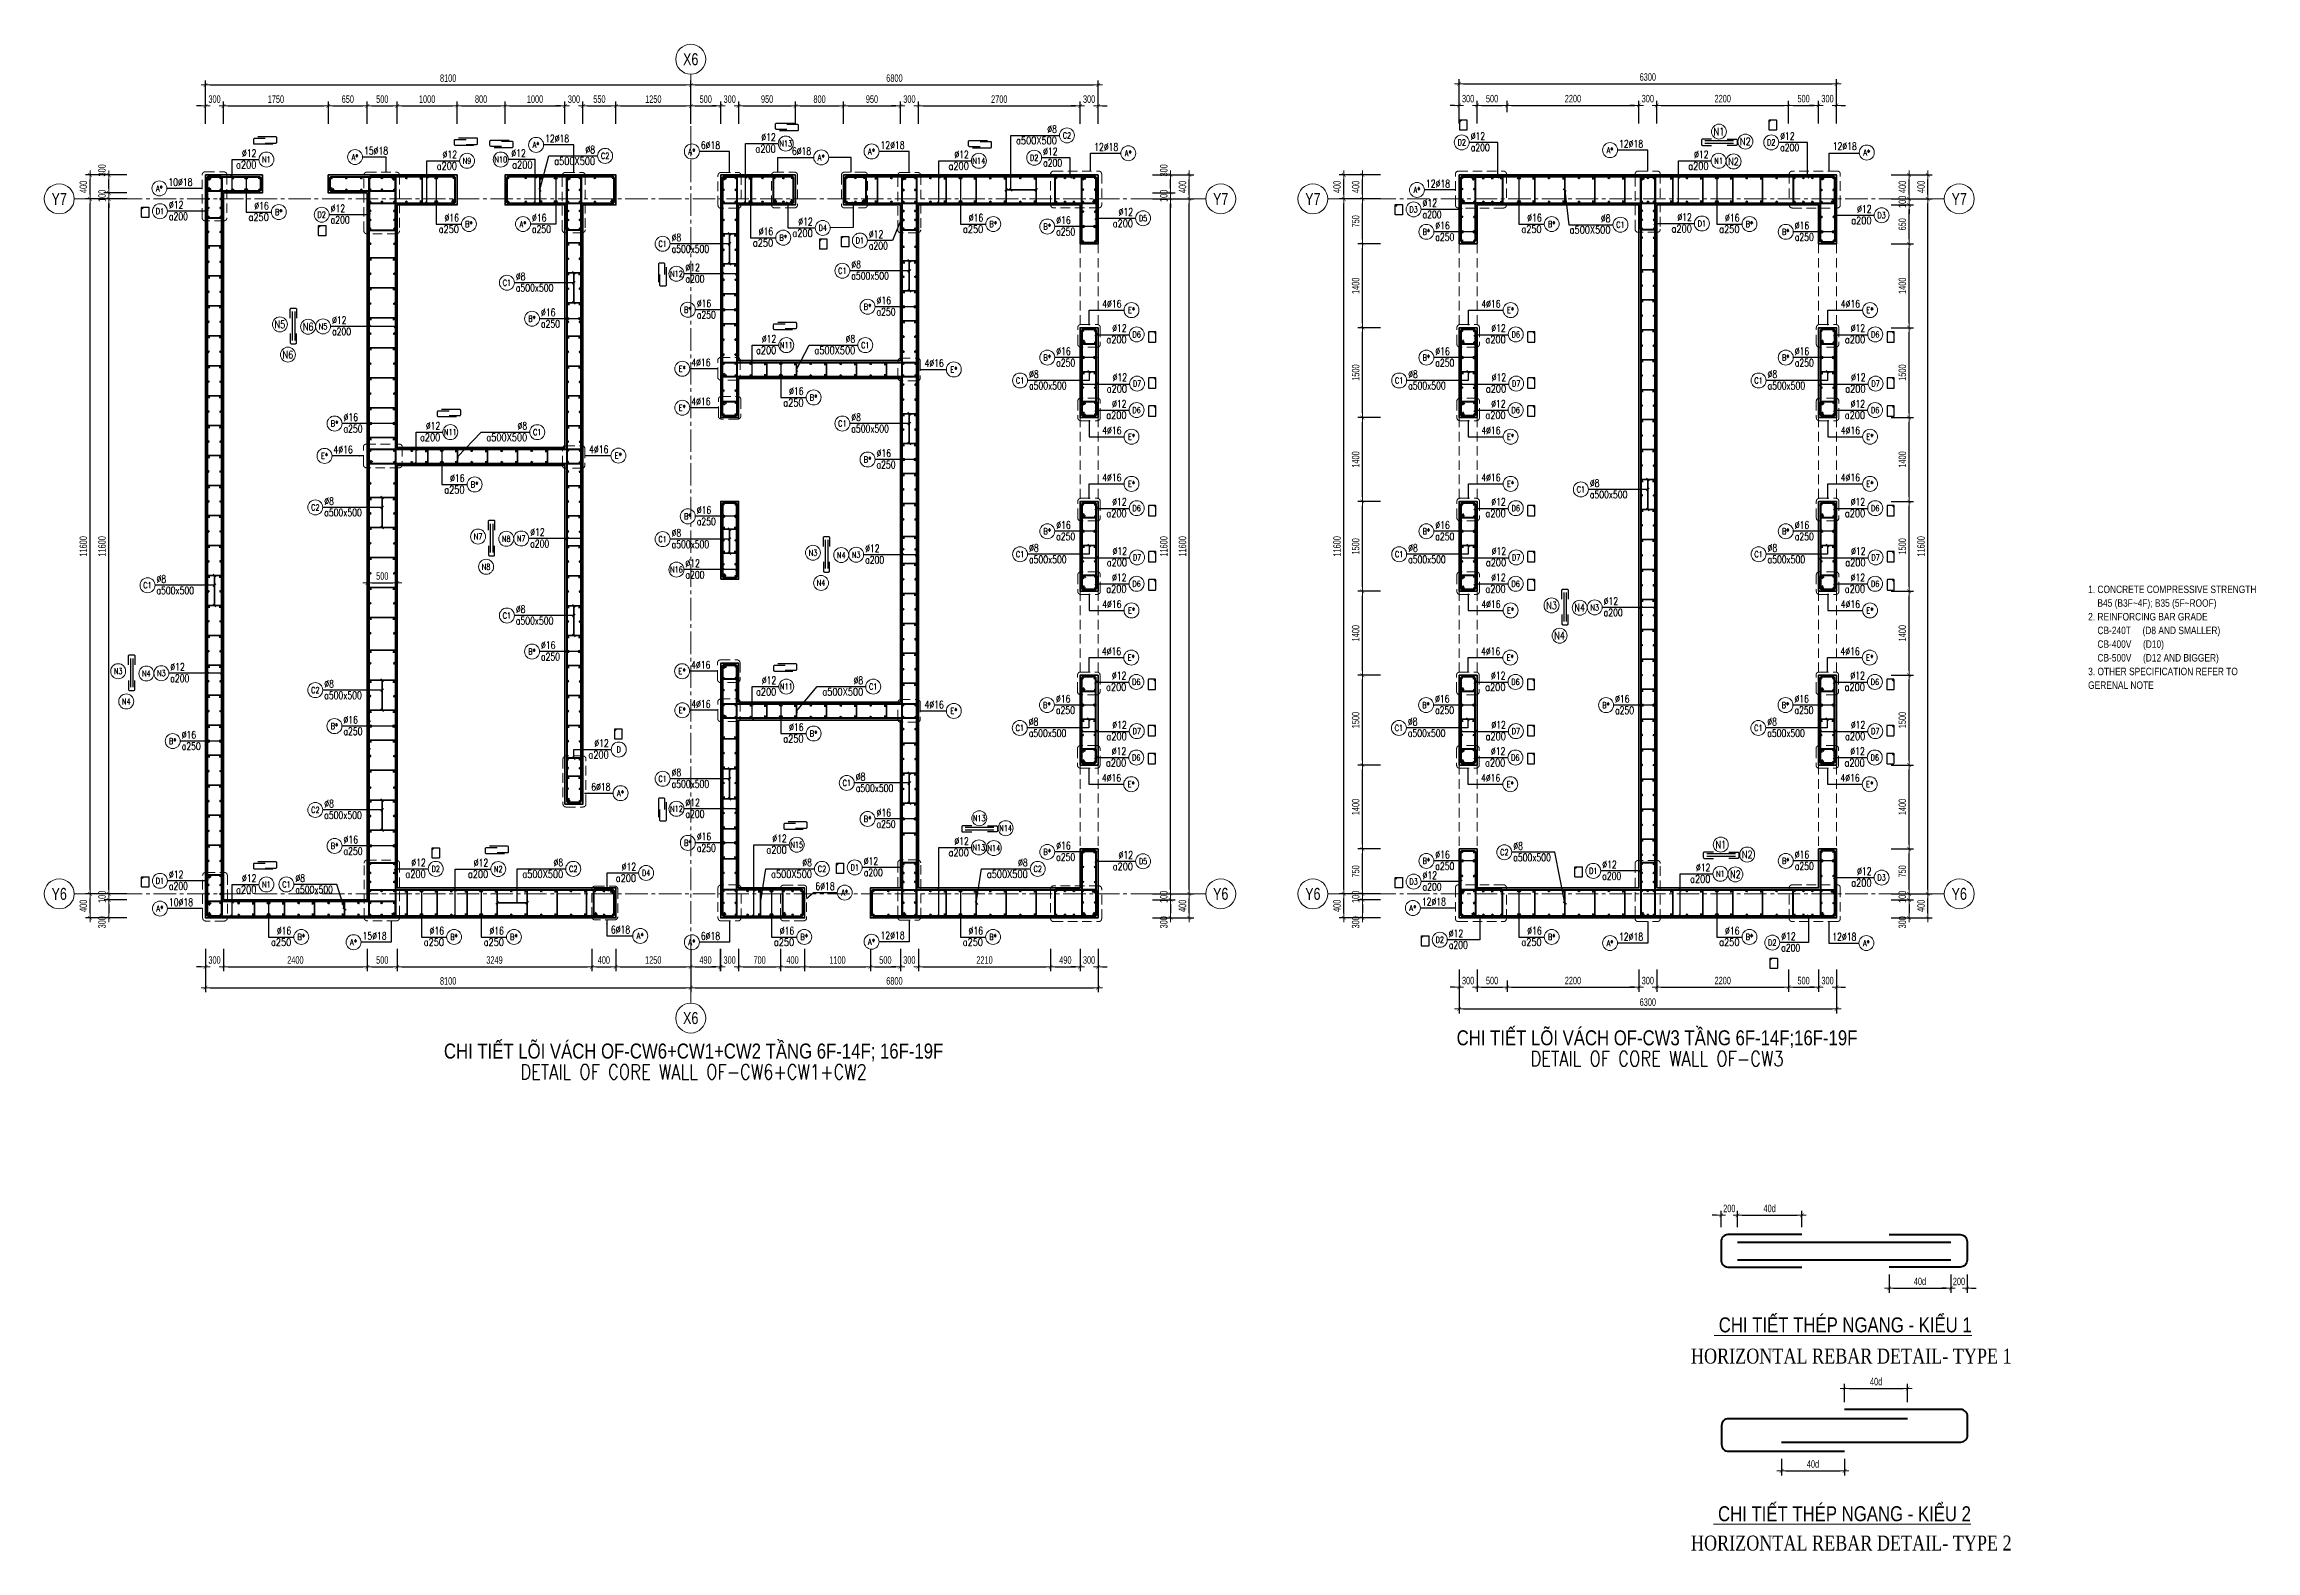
# Model space of a CAD drawing. Header units: millimetres. Extents: x 988833 to 1318015, y -9365 to 47591.
# Drawn here: x 1038374 to 1075293, y 22442 to 47587 of the extents above; entities that cross this region are included whole.
import ezdxf
from ezdxf.enums import TextEntityAlignment as Align

# ---------------------------------------------------------------- set-up
doc = ezdxf.new("R2010")
doc.units = ezdxf.units.MM
doc.header["$MEASUREMENT"] = 0
for name, pattern in [('HIDDEN', [9.525, 6.35, -3.175]), ('HIDDEN2', [4.7625, 3.175, -1.5875]), ('OF_Grid_1$0$CENTER2', [1.125, 0.75, -0.125, 0.125, -0.125])]:
    doc.linetypes.add(name, pattern=pattern)
doc.layers.get('0').update_dxf_attribs({"lineweight": 20})
doc.layers.get('Defpoints').update_dxf_attribs({"color": 151, "lineweight": 9})
for name, color, linetype in [('Hidden', 9, 'HIDDEN'), ('Leader', 6, 'Continuous'), ('Ligature', 1, 'Continuous'), ('Reinforcement', 4, 'Continuous'), ('TIT1', 3, 'Continuous')]:
    doc.layers.add(name, color=color, linetype=linetype)
for name, color, linetype, lineweight in [('KC-LEADER', 153, 'Continuous', 18), ('KC-THEP', 6, 'Continuous', 40), ('NDC_S_ANNO', 7, 'Continuous', 20), ('NDC_S_BEAM', 3, 'HIDDEN2', 20), ('NDC_S_DIM', 1, 'Continuous', 15), ('NDC_S_ENG TITLE', 3, 'Continuous', 20), ('NDC_S_HIDDEN', 8, 'HIDDEN2', 13), ('NDC_S_LEADER', 1, 'Continuous', 15), ('NDC_S_REBAR', 4, 'Continuous', 35), ('NDC_S_STIRRUP', 4, 'Continuous', 40), ('NDC_S_TEXT SYMBOL', 7, 'Continuous', 20), ('NDC_S_VN TEXT', 7, 'Continuous', 20), ('NDC_S_VN TITLE', 6, 'Continuous', 35), ('NDC_S_WALL', 6, 'Continuous', 35), ('OF_Core wall_1.2(B1-19F)$0$NDC_S_WALL', 6, 'Continuous', 35), ('OF_Grid_1$0$NDC_S_AXIS', 5, 'OF_Grid_1$0$CENTER2', 13), ('OF_Grid_1$0$NDC_S_SYMBOL', 1, 'Continuous', 15), ('OF_Grid_1$0$NDC_S_TEXT SYMBOL', 7, 'Continuous', 20)]:
    doc.layers.add(name, color=color, linetype=linetype, lineweight=lineweight)
doc.styles.add('ARIAL', font='arial.ttf', dxfattribs={"width": 0.8})
doc.styles.add('NDC_ANNO', font='', dxfattribs={"width": 0.8})
doc.styles.add('NDC_ARIAL', font='arial.ttf', dxfattribs={"width": 0.85})
doc.styles.add('NDC_DIM', font='', dxfattribs={"width": 0.75})
doc.styles.add('NDC_EN TXT', font='romans.shx', dxfattribs={"width": 0.8})
doc.styles.add('NDC_VIE TXT', font='arial.ttf', dxfattribs={"width": 0.8})
doc.styles.add('OF_Grid_1$0$NDC_ANNO', font='', dxfattribs={"width": 0.8})
doc.styles.add('VNTIMEH', font='vntimeh.shx', dxfattribs={"width": 0.8, "bigfont": 'vns.shx'})
doc.styles.get('NDC_ANNO').set_extended_font_data('Dotum')
doc.styles.get('NDC_DIM').set_extended_font_data('Dotum')
doc.styles.get('OF_Grid_1$0$NDC_ANNO').set_extended_font_data('Dotum')
doc.dimstyles.new('NDC_1-50', dxfattribs={"dimscale": 50, "dimtxt": 2.5, "dimasz": 1, "dimexe": 1.5, "dimexo": 0, "dimgap": 0.8, "dimtad": 1, "dimdec": 0, "dimdsep": 46, "dimtxsty": 'NDC_ARIAL', "dimblk": 'DIMMARK', "dimcen": 49999.938995, "dimdle": 1.5, "dimclrd": 1, "dimclre": 1, "dimclrt": 3, "dimadec": 0, "dimazin": 0, "dimtfac": 1, "dimtdec": 0, "dimtix": 1, "dimtmove": 2, "dimatfit": 3, "dimfxl": 1, "dimarcsym": 0})
doc.dimstyles.new('NDC_dim_25', dxfattribs={"dimscale": 25, "dimtxt": 2.5, "dimasz": 1.5, "dimexe": 1.5, "dimexo": 2.5, "dimgap": 1, "dimtad": 1, "dimdec": 0, "dimzin": 0, "dimdsep": 46, "dimtxsty": 'NDC_DIM', "dimblk": 'DIMMARK', "dimcen": 0.09, "dimdle": 1.2, "dimclrd": 1, "dimclre": 1, "dimclrt": 3, "dimadec": 0, "dimazin": 0, "dimtfac": 1, "dimtdec": 0, "dimtix": 1, "dimtofl": 0, "dimtmove": 0, "dimatfit": 3, "dimfxl": 6, "dimfxlon": 1, "dimtolj": 1, "dimtzin": 0, "dimarcsym": 0})
doc.dimstyles.new('NDC_dim_30', dxfattribs={"dimscale": 30, "dimtxt": 2.5, "dimasz": 1.5, "dimexe": 1.5, "dimexo": 2.5, "dimgap": 1, "dimtad": 1, "dimdec": 0, "dimzin": 0, "dimdsep": 46, "dimtxsty": 'NDC_DIM', "dimblk": 'DIMMARK', "dimcen": 0.09, "dimdle": 1.2, "dimclrd": 1, "dimclre": 1, "dimclrt": 3, "dimadec": 0, "dimazin": 0, "dimtfac": 1, "dimtdec": 0, "dimtix": 1, "dimtofl": 0, "dimtmove": 0, "dimatfit": 3, "dimfxl": 6, "dimfxlon": 1, "dimtolj": 1, "dimtzin": 0, "dimarcsym": 0})
doc.dimstyles.new('NDC_dim_50', dxfattribs={"dimscale": 50, "dimtxt": 2.5, "dimasz": 1.5, "dimexe": 1.5, "dimexo": 2.5, "dimgap": 1, "dimtad": 1, "dimdec": 0, "dimzin": 0, "dimdsep": 46, "dimtxsty": 'NDC_DIM', "dimblk": 'DIMMARK', "dimcen": 0.09, "dimdle": 1.2, "dimclrd": 1, "dimclre": 1, "dimclrt": 3, "dimadec": 0, "dimazin": 0, "dimtfac": 1, "dimtdec": 0, "dimtix": 1, "dimtofl": 0, "dimtmove": 0, "dimatfit": 3, "dimfxl": 6, "dimfxlon": 1, "dimtolj": 1, "dimtzin": 0, "dimarcsym": 0})

msp = doc.modelspace()

# ---------------------------------------------------------------- texts
at = {"layer": 'NDC_S_ENG TITLE', "style": 'VNTIMEH', "width": 0.8}
for s, p in [('horizontal rebar detail- type 1', (1065863.8, 25565.7)), ('horizontal rebar detail- type 2', (1065863.8, 22445.3))]:
    msp.add_text(s, height=250, dxfattribs=at).set_placement(p)
at = {"layer": 'NDC_S_VN TEXT', "style": 'ARIAL', "width": 0.8}
for s, p in [('%%u CHI TIẾT THÉP NGANG - KIỂU 1', (1066250.6, 26086.8)), ('%%u CHI TIẾT THÉP NGANG - KIỂU 2', (1066238.2, 22934.9))]:
    msp.add_text(s, height=250, dxfattribs=at).set_placement(p)
at = {"layer": 'NDC_S_VN TEXT', "color": 7, "style": 'NDC_EN TXT', "width": 0.8}
for tag, height, p in [('N1', 125, (1066331.6, 46127.8)), ('N2', 125, (1066771.7, 45962.1)), ('N2', 125, (1066574.9, 45630.6)), ('N5', 125, (1042308.2, 42910.6)), ('N6', 125, (1042779.2, 42872.5)), ('N6', 125, (1042442.7, 42405.6)), ('N7', 100, (1045616.3, 39370.1)), ('N8', 100, (1046087.2, 39331.9)), ('N3', 100, (1051207.4, 39099.8)), ('N8', 100, (1045750.7, 38865.1)), ('N4', 100, (1051678.4, 39061.6)), ('N4', 100, (1051341.9, 38594.8)), ('N3', 125, (1063536.2, 38220)), ('N4', 125, (1064007.1, 38181.8)), ('N4', 125, (1063670.6, 37715)), ('N3', 100, (1039608.2, 37121.9)), ('N4', 100, (1040079.2, 37083.7)), ('N4', 100, (1039742.7, 36616.9)), ('N13', 100, (1053982.9, 34667.8)), ('N14', 100, (1054423, 34502.1)), ('N14', 100, (1054226.2, 34170.6)), ('N1', 125, (1066362.1, 34227.8)), ('N2', 125, (1066802.2, 34062.1)), ('N2', 125, (1066605.4, 33730.6))]:
    msp.add_attdef(tag, text='3', height=height, dxfattribs=at).set_placement(p, align=Align.MIDDLE)
at = {"layer": 'TIT1', "insert": (1072494.5, 38551.1), "char_height": 125, "width": 2836.527, "attachment_point": 1, "line_spacing_factor": 1.096296, "style": 'ARIAL'}
msp.add_mtext('\\A1;1. CONCRETE COMPRESSIVE STRENGTH\\P    B45 (B3F~4F); B35 (5F~ROOF)\\P2. REINFORCING BAR GRADE\\P    CB-240T     (D8 AND SMALLER)\\P    CB-400V     (D10)\\P    CB-500V     (D12 AND BIGGER)\\P3. OTHER SPECIFICATION REFER TO GERENAL NOTE ', dxfattribs=at)

# ---------------------------------------------------------------- blocks, each defined once
blk = doc.blocks.new('THEP')
at = {"layer": 'KC-LEADER', "color": 6}
blk.add_circle((0, 0), 14, dxfattribs=at)
at = {"layer": 'KC-THEP'}
for p, q in [((-14, 0), (14, 0)), ((10, 10), (-10, -10)), ((-10, 10), (10, -10)), ((0, 14), (0, -14))]:
    blk.add_line(p, q, dxfattribs=at)
blk = doc.blocks.new('DIMMARK')
at = {"layer": 'NDC_S_DIM', "color": 1}
blk.add_line((-1.5, 0), (1, 0), dxfattribs=at)
at = {"layer": 'NDC_S_DIM', "color": 2, "const_width": 0.1}
blk.add_lwpolyline([(-0.42, -0.42), (0.42, 0.42)], dxfattribs=at)
blk = doc.blocks.new('*U13')
blk.add_circle((-2.5, 0), 2.5)
at = {"layer": 'NDC_S_VN TEXT', "color": 7, "style": 'NDC_EN TXT', "width": 0.8}
blk.add_attdef('SH2', text='', height=2, dxfattribs=at).set_placement((-2.5, 0), align=Align.MIDDLE)
at = {"layer": 'NDC_S_VN TEXT', "color": 3, "style": 'NDC_EN TXT', "width": 0.75}
blk.add_attdef('DK1', (0.5, 0.85), '', height=2.5, dxfattribs=at)
blk = doc.blocks.new('*U11')
blk.add_circle((-2.5, 0), 2.5)
at = {"layer": 'NDC_S_VN TEXT', "color": 7, "style": 'NDC_EN TXT', "width": 0.8}
blk.add_attdef('SH2', text='', height=2, dxfattribs=at).set_placement((-2.5, 0), align=Align.MIDDLE)
at = {"layer": 'NDC_S_VN TEXT', "color": 3, "style": 'NDC_EN TXT', "width": 0.75}
for tag, p in [('DK1', (0.5, 0.85)), ('KC1', (0.5, -2.97))]:
    blk.add_attdef(tag, p, '', height=2.5, dxfattribs=at)
blk = doc.blocks.new('*U10')
blk.add_circle((2.5, 0), 2.5)
at = {"layer": 'NDC_S_VN TEXT', "color": 3, "style": 'NDC_EN TXT'}
for tag, width, p in [('DK2', 0.75, (-0.85, 0.85)), ('KC2', 0.8, (-0.85, -2.97))]:
    blk.add_attdef(tag, text='', height=2.5, dxfattribs=dict(at, width=width)).set_placement(p, align=Align.RIGHT)
at = {"layer": 'NDC_S_VN TEXT', "color": 7, "style": 'NDC_EN TXT', "width": 0.8}
blk.add_attdef('SH3', text='', height=2, dxfattribs=at).set_placement((2.5, 0), align=Align.MIDDLE)
blk = doc.blocks.new('A$C7BC65A55')
at = {"layer": 'Ligature'}
for p, q in [((-15, 372, 0), (-15, 39, 0)), ((15, 372, 0), (15, 39, 0))]:
    blk.add_line(p, q, dxfattribs=at)
for points in [[(-36, 297), (-36, 401, -0.414214), (-24, 413), (24, 413, -0.414214), (36, 401), (36, 297)], [(-36, 117), (-36, 12, 0.414214), (-24, 0), (24, 0, 0.414214), (36, 12), (36, 117)]]:
    blk.add_lwpolyline(points, format="xyb", dxfattribs=at)
blk = doc.blocks.new('*U9')
blk.add_circle((2.5, 0), 2.5)
at = {"layer": 'NDC_S_VN TEXT', "color": 3, "style": 'NDC_EN TXT', "width": 0.75}
blk.add_attdef('DK2', text='', height=2.5, dxfattribs=at).set_placement((-0.85, 0.85), align=Align.RIGHT)
at = {"layer": 'NDC_S_VN TEXT', "color": 7, "style": 'NDC_EN TXT', "width": 0.8}
blk.add_attdef('SH3', text='', height=2, dxfattribs=at).set_placement((2.5, 0), align=Align.MIDDLE)
blk = doc.blocks.new('*D354')
at = {"layer": 'Defpoints', "color": 0, "transparency": 16777216}
for p in [(1062294, 33506), (1061994, 33006), (1062294, 31846)]:
    blk.add_point(p, dxfattribs=at)
at = {"layer": 'NDC_S_DIM', "color": 1, "lineweight": -2, "transparency": 16777216}
for p, q in [((1061994, 32146), (1061994, 31771)), ((1062294, 32146), (1062294, 31771)), ((1061919, 31846), (1061844, 31846)), ((1062369, 31846), (1062444, 31846))]:
    blk.add_line(p, q, dxfattribs=at)
at = {"layer": 'NDC_S_DIM', "color": 1, "lineweight": -2, "transparency": 16777216, "xscale": 75, "yscale": 75, "zscale": 75}
blk.add_blockref('DIMMARK', (1061994, 31846), dxfattribs=at)
at = {"layer": 'NDC_S_DIM', "color": 1, "lineweight": -2, "transparency": 16777216, "xscale": 75, "yscale": 75, "zscale": 75, "rotation": 180}
blk.add_blockref('DIMMARK', (1062294, 31846), dxfattribs=at)
at = {"layer": 'NDC_S_DIM', "color": 3, "transparency": 16777216, "insert": (1062144, 31958), "char_height": 125, "attachment_point": 5, "style": 'NDC_DIM'}
blk.add_mtext('\\A1;300', dxfattribs=at)
blk = doc.blocks.new('*D355')
at = {"layer": 'Defpoints', "color": 0, "transparency": 16777216}
for p in [(1062294, 33506), (1062794, 32082), (1062794, 31846)]:
    blk.add_point(p, dxfattribs=at)
at = {"layer": 'NDC_S_DIM', "color": 1, "lineweight": -2, "transparency": 16777216}
for p, q in [((1062294, 32146), (1062294, 31771)), ((1062369, 31846), (1062719, 31846)), ((1062794, 31957), (1062794, 31771))]:
    blk.add_line(p, q, dxfattribs=at)
at = {"layer": 'NDC_S_DIM', "color": 1, "lineweight": -2, "transparency": 16777216, "xscale": 75, "yscale": 75, "zscale": 75, "rotation": 180}
blk.add_blockref('DIMMARK', (1062294, 31846), dxfattribs=at)
at = {"layer": 'NDC_S_DIM', "color": 1, "lineweight": -2, "transparency": 16777216, "xscale": 75, "yscale": 75, "zscale": 75}
blk.add_blockref('DIMMARK', (1062794, 31846), dxfattribs=at)
at = {"layer": 'NDC_S_DIM', "color": 3, "transparency": 16777216, "insert": (1062544, 31958), "char_height": 125, "attachment_point": 5, "style": 'NDC_DIM'}
blk.add_mtext('\\A1;500', dxfattribs=at)
blk = doc.blocks.new('*D356')
at = {"layer": 'Defpoints', "color": 0, "transparency": 16777216}
for p in [(1064994, 33506), (1062794, 32082), (1064994, 31846)]:
    blk.add_point(p, dxfattribs=at)
at = {"layer": 'NDC_S_DIM', "color": 1, "lineweight": -2, "transparency": 16777216}
for p, q in [((1064994, 32146), (1064994, 31771)), ((1062794, 31957), (1062794, 31771)), ((1062869, 31846), (1064919, 31846))]:
    blk.add_line(p, q, dxfattribs=at)
at = {"layer": 'NDC_S_DIM', "color": 1, "lineweight": -2, "transparency": 16777216, "xscale": 75, "yscale": 75, "zscale": 75, "rotation": 180}
blk.add_blockref('DIMMARK', (1062794, 31846), dxfattribs=at)
at = {"layer": 'NDC_S_DIM', "color": 1, "lineweight": -2, "transparency": 16777216, "xscale": 75, "yscale": 75, "zscale": 75}
blk.add_blockref('DIMMARK', (1064994, 31846), dxfattribs=at)
at = {"layer": 'NDC_S_DIM', "color": 3, "transparency": 16777216, "insert": (1063894, 31958), "char_height": 125, "attachment_point": 5, "style": 'NDC_DIM'}
blk.add_mtext('\\A1;2200', dxfattribs=at)
blk = doc.blocks.new('*D357')
at = {"layer": 'Defpoints', "color": 0, "transparency": 16777216}
for p in [(1064994, 33506), (1065294, 33506), (1065294, 31846)]:
    blk.add_point(p, dxfattribs=at)
at = {"layer": 'NDC_S_DIM', "color": 1, "lineweight": -2, "transparency": 16777216}
for p, q in [((1064994, 32146), (1064994, 31771)), ((1065294, 32146), (1065294, 31771)), ((1064919, 31846), (1064844, 31846)), ((1065369, 31846), (1065444, 31846))]:
    blk.add_line(p, q, dxfattribs=at)
at = {"layer": 'NDC_S_DIM', "color": 1, "lineweight": -2, "transparency": 16777216, "xscale": 75, "yscale": 75, "zscale": 75}
blk.add_blockref('DIMMARK', (1064994, 31846), dxfattribs=at)
at = {"layer": 'NDC_S_DIM', "color": 1, "lineweight": -2, "transparency": 16777216, "xscale": 75, "yscale": 75, "zscale": 75, "rotation": 180}
blk.add_blockref('DIMMARK', (1065294, 31846), dxfattribs=at)
at = {"layer": 'NDC_S_DIM', "color": 3, "transparency": 16777216, "insert": (1065144, 31958), "char_height": 125, "attachment_point": 5, "style": 'NDC_DIM'}
blk.add_mtext('\\A1;300', dxfattribs=at)
blk = doc.blocks.new('*D358')
at = {"layer": 'Defpoints', "color": 0, "transparency": 16777216}
for p in [(1065294, 33506), (1067494, 33454), (1067494, 31846)]:
    blk.add_point(p, dxfattribs=at)
at = {"layer": 'NDC_S_DIM', "color": 1, "lineweight": -2, "transparency": 16777216}
for p, q in [((1065294, 32146), (1065294, 31771)), ((1067494, 32146), (1067494, 31771)), ((1065369, 31846), (1067419, 31846))]:
    blk.add_line(p, q, dxfattribs=at)
at = {"layer": 'NDC_S_DIM', "color": 1, "lineweight": -2, "transparency": 16777216, "xscale": 75, "yscale": 75, "zscale": 75, "rotation": 180}
blk.add_blockref('DIMMARK', (1065294, 31846), dxfattribs=at)
at = {"layer": 'NDC_S_DIM', "color": 1, "lineweight": -2, "transparency": 16777216, "xscale": 75, "yscale": 75, "zscale": 75}
blk.add_blockref('DIMMARK', (1067494, 31846), dxfattribs=at)
at = {"layer": 'NDC_S_DIM', "color": 3, "transparency": 16777216, "insert": (1066394, 31958), "char_height": 125, "attachment_point": 5, "style": 'NDC_DIM'}
blk.add_mtext('\\A1;2200', dxfattribs=at)
blk = doc.blocks.new('*D359')
at = {"layer": 'Defpoints', "color": 0, "transparency": 16777216}
for p in [(1067494, 33454), (1067994, 33506), (1067994, 31846)]:
    blk.add_point(p, dxfattribs=at)
at = {"layer": 'NDC_S_DIM', "color": 1, "lineweight": -2, "transparency": 16777216}
for p, q in [((1067494, 32146), (1067494, 31771)), ((1067994, 32146), (1067994, 31771)), ((1067569, 31846), (1067919, 31846))]:
    blk.add_line(p, q, dxfattribs=at)
at = {"layer": 'NDC_S_DIM', "color": 1, "lineweight": -2, "transparency": 16777216, "xscale": 75, "yscale": 75, "zscale": 75, "rotation": 180}
blk.add_blockref('DIMMARK', (1067494, 31846), dxfattribs=at)
at = {"layer": 'NDC_S_DIM', "color": 1, "lineweight": -2, "transparency": 16777216, "xscale": 75, "yscale": 75, "zscale": 75}
blk.add_blockref('DIMMARK', (1067994, 31846), dxfattribs=at)
at = {"layer": 'NDC_S_DIM', "color": 3, "transparency": 16777216, "insert": (1067744, 31958), "char_height": 125, "attachment_point": 5, "style": 'NDC_DIM'}
blk.add_mtext('\\A1;500', dxfattribs=at)
blk = doc.blocks.new('*D360')
at = {"layer": 'Defpoints', "color": 0, "transparency": 16777216}
for p in [(1067994, 33506), (1068294, 33006), (1068294, 31846)]:
    blk.add_point(p, dxfattribs=at)
at = {"layer": 'NDC_S_DIM', "color": 1, "lineweight": -2, "transparency": 16777216}
for p, q in [((1067994, 32146), (1067994, 31771)), ((1068294, 32146), (1068294, 31771)), ((1067919, 31846), (1067844, 31846)), ((1068369, 31846), (1068444, 31846))]:
    blk.add_line(p, q, dxfattribs=at)
at = {"layer": 'NDC_S_DIM', "color": 1, "lineweight": -2, "transparency": 16777216, "xscale": 75, "yscale": 75, "zscale": 75}
blk.add_blockref('DIMMARK', (1067994, 31846), dxfattribs=at)
at = {"layer": 'NDC_S_DIM', "color": 1, "lineweight": -2, "transparency": 16777216, "xscale": 75, "yscale": 75, "zscale": 75, "rotation": 180}
blk.add_blockref('DIMMARK', (1068294, 31846), dxfattribs=at)
at = {"layer": 'NDC_S_DIM', "color": 3, "transparency": 16777216, "insert": (1068144, 31958), "char_height": 125, "attachment_point": 5, "style": 'NDC_DIM'}
blk.add_mtext('\\A1;300', dxfattribs=at)
blk = doc.blocks.new('*D361')
at = {"layer": 'Defpoints', "color": 0, "transparency": 16777216}
for p in [(1061994, 33006), (1068294, 33006), (1068294, 31485)]:
    blk.add_point(p, dxfattribs=at)
at = {"layer": 'NDC_S_DIM', "color": 1, "lineweight": -2, "transparency": 16777216}
for p, q in [((1061994, 31785), (1061994, 31410)), ((1068294, 31785), (1068294, 31410)), ((1062069, 31485), (1068219, 31485))]:
    blk.add_line(p, q, dxfattribs=at)
at = {"layer": 'NDC_S_DIM', "color": 1, "lineweight": -2, "transparency": 16777216, "xscale": 75, "yscale": 75, "zscale": 75, "rotation": 180}
blk.add_blockref('DIMMARK', (1061994, 31485), dxfattribs=at)
at = {"layer": 'NDC_S_DIM', "color": 1, "lineweight": -2, "transparency": 16777216, "xscale": 75, "yscale": 75, "zscale": 75}
blk.add_blockref('DIMMARK', (1068294, 31485), dxfattribs=at)
at = {"layer": 'NDC_S_DIM', "color": 3, "transparency": 16777216, "insert": (1065144, 31598), "char_height": 125, "attachment_point": 5, "style": 'NDC_DIM'}
blk.add_mtext('\\A1;6300', dxfattribs=at)
blk = doc.blocks.new('*D362')
at = {"layer": 'Defpoints', "color": 0, "transparency": 16777216}
for p in [(1062294, 46566), (1061994, 45406), (1062294, 44906)]:
    blk.add_point(p, dxfattribs=at)
at = {"layer": 'NDC_S_DIM', "color": 1, "lineweight": -2, "transparency": 16777216}
for p, q in [((1061919, 46566), (1061844, 46566)), ((1061994, 46266), (1061994, 46641)), ((1062294, 46266), (1062294, 46641)), ((1062369, 46566), (1062444, 46566))]:
    blk.add_line(p, q, dxfattribs=at)
at = {"layer": 'NDC_S_DIM', "color": 1, "lineweight": -2, "transparency": 16777216, "xscale": 75, "yscale": 75, "zscale": 75}
blk.add_blockref('DIMMARK', (1061994, 46566), dxfattribs=at)
at = {"layer": 'NDC_S_DIM', "color": 1, "lineweight": -2, "transparency": 16777216, "xscale": 75, "yscale": 75, "zscale": 75, "rotation": 180}
blk.add_blockref('DIMMARK', (1062294, 46566), dxfattribs=at)
at = {"layer": 'NDC_S_DIM', "color": 3, "transparency": 16777216, "insert": (1062144, 46678), "char_height": 125, "attachment_point": 5, "style": 'NDC_DIM'}
blk.add_mtext('\\A1;300', dxfattribs=at)
blk = doc.blocks.new('*D363')
at = {"layer": 'Defpoints', "color": 0, "transparency": 16777216}
for p in [(1062794, 46566), (1062794, 46329), (1062294, 44906)]:
    blk.add_point(p, dxfattribs=at)
at = {"layer": 'NDC_S_DIM', "color": 1, "lineweight": -2, "transparency": 16777216}
for p, q in [((1062294, 46266), (1062294, 46641)), ((1062369, 46566), (1062719, 46566)), ((1062794, 46454), (1062794, 46641))]:
    blk.add_line(p, q, dxfattribs=at)
at = {"layer": 'NDC_S_DIM', "color": 1, "lineweight": -2, "transparency": 16777216, "xscale": 75, "yscale": 75, "zscale": 75, "rotation": 180}
blk.add_blockref('DIMMARK', (1062294, 46566), dxfattribs=at)
at = {"layer": 'NDC_S_DIM', "color": 1, "lineweight": -2, "transparency": 16777216, "xscale": 75, "yscale": 75, "zscale": 75}
blk.add_blockref('DIMMARK', (1062794, 46566), dxfattribs=at)
at = {"layer": 'NDC_S_DIM', "color": 3, "transparency": 16777216, "insert": (1062544, 46678), "char_height": 125, "attachment_point": 5, "style": 'NDC_DIM'}
blk.add_mtext('\\A1;500', dxfattribs=at)
blk = doc.blocks.new('*D364')
at = {"layer": 'Defpoints', "color": 0, "transparency": 16777216}
for p in [(1064994, 46566), (1062794, 46329), (1064994, 44906)]:
    blk.add_point(p, dxfattribs=at)
at = {"layer": 'NDC_S_DIM', "color": 1, "lineweight": -2, "transparency": 16777216}
for p, q in [((1062794, 46454), (1062794, 46641)), ((1062869, 46566), (1064919, 46566)), ((1064994, 46266), (1064994, 46641))]:
    blk.add_line(p, q, dxfattribs=at)
at = {"layer": 'NDC_S_DIM', "color": 1, "lineweight": -2, "transparency": 16777216, "xscale": 75, "yscale": 75, "zscale": 75, "rotation": 180}
blk.add_blockref('DIMMARK', (1062794, 46566), dxfattribs=at)
at = {"layer": 'NDC_S_DIM', "color": 1, "lineweight": -2, "transparency": 16777216, "xscale": 75, "yscale": 75, "zscale": 75}
blk.add_blockref('DIMMARK', (1064994, 46566), dxfattribs=at)
at = {"layer": 'NDC_S_DIM', "color": 3, "transparency": 16777216, "insert": (1063894, 46678), "char_height": 125, "attachment_point": 5, "style": 'NDC_DIM'}
blk.add_mtext('\\A1;2200', dxfattribs=at)
blk = doc.blocks.new('*D365')
at = {"layer": 'Defpoints', "color": 0, "transparency": 16777216}
for p in [(1065294, 46566), (1064994, 44906), (1065294, 44906)]:
    blk.add_point(p, dxfattribs=at)
at = {"layer": 'NDC_S_DIM', "color": 1, "lineweight": -2, "transparency": 16777216}
for p, q in [((1064919, 46566), (1064844, 46566)), ((1064994, 46266), (1064994, 46641)), ((1065294, 46266), (1065294, 46641)), ((1065369, 46566), (1065444, 46566))]:
    blk.add_line(p, q, dxfattribs=at)
at = {"layer": 'NDC_S_DIM', "color": 1, "lineweight": -2, "transparency": 16777216, "xscale": 75, "yscale": 75, "zscale": 75}
blk.add_blockref('DIMMARK', (1064994, 46566), dxfattribs=at)
at = {"layer": 'NDC_S_DIM', "color": 1, "lineweight": -2, "transparency": 16777216, "xscale": 75, "yscale": 75, "zscale": 75, "rotation": 180}
blk.add_blockref('DIMMARK', (1065294, 46566), dxfattribs=at)
at = {"layer": 'NDC_S_DIM', "color": 3, "transparency": 16777216, "insert": (1065144, 46678), "char_height": 125, "attachment_point": 5, "style": 'NDC_DIM'}
blk.add_mtext('\\A1;300', dxfattribs=at)
blk = doc.blocks.new('*D366')
at = {"layer": 'Defpoints', "color": 0, "transparency": 16777216}
for p in [(1067494, 46566), (1065294, 44906), (1067494, 44957)]:
    blk.add_point(p, dxfattribs=at)
at = {"layer": 'NDC_S_DIM', "color": 1, "lineweight": -2, "transparency": 16777216}
for p, q in [((1065294, 46266), (1065294, 46641)), ((1065369, 46566), (1067419, 46566)), ((1067494, 46266), (1067494, 46641))]:
    blk.add_line(p, q, dxfattribs=at)
at = {"layer": 'NDC_S_DIM', "color": 1, "lineweight": -2, "transparency": 16777216, "xscale": 75, "yscale": 75, "zscale": 75, "rotation": 180}
blk.add_blockref('DIMMARK', (1065294, 46566), dxfattribs=at)
at = {"layer": 'NDC_S_DIM', "color": 1, "lineweight": -2, "transparency": 16777216, "xscale": 75, "yscale": 75, "zscale": 75}
blk.add_blockref('DIMMARK', (1067494, 46566), dxfattribs=at)
at = {"layer": 'NDC_S_DIM', "color": 3, "transparency": 16777216, "insert": (1066394, 46678), "char_height": 125, "attachment_point": 5, "style": 'NDC_DIM'}
blk.add_mtext('\\A1;2200', dxfattribs=at)
blk = doc.blocks.new('*D367')
at = {"layer": 'Defpoints', "color": 0, "transparency": 16777216}
for p in [(1067994, 46566), (1067494, 44957), (1067994, 44906)]:
    blk.add_point(p, dxfattribs=at)
at = {"layer": 'NDC_S_DIM', "color": 1, "lineweight": -2, "transparency": 16777216}
for p, q in [((1067494, 46266), (1067494, 46641)), ((1067569, 46566), (1067919, 46566)), ((1067994, 46266), (1067994, 46641))]:
    blk.add_line(p, q, dxfattribs=at)
at = {"layer": 'NDC_S_DIM', "color": 1, "lineweight": -2, "transparency": 16777216, "xscale": 75, "yscale": 75, "zscale": 75, "rotation": 180}
blk.add_blockref('DIMMARK', (1067494, 46566), dxfattribs=at)
at = {"layer": 'NDC_S_DIM', "color": 1, "lineweight": -2, "transparency": 16777216, "xscale": 75, "yscale": 75, "zscale": 75}
blk.add_blockref('DIMMARK', (1067994, 46566), dxfattribs=at)
at = {"layer": 'NDC_S_DIM', "color": 3, "transparency": 16777216, "insert": (1067744, 46678), "char_height": 125, "attachment_point": 5, "style": 'NDC_DIM'}
blk.add_mtext('\\A1;500', dxfattribs=at)
blk = doc.blocks.new('*D368')
at = {"layer": 'Defpoints', "color": 0, "transparency": 16777216}
for p in [(1068294, 46566), (1068294, 45406), (1067994, 44906)]:
    blk.add_point(p, dxfattribs=at)
at = {"layer": 'NDC_S_DIM', "color": 1, "lineweight": -2, "transparency": 16777216}
for p, q in [((1067919, 46566), (1067844, 46566)), ((1067994, 46266), (1067994, 46641)), ((1068294, 46266), (1068294, 46641)), ((1068369, 46566), (1068444, 46566))]:
    blk.add_line(p, q, dxfattribs=at)
at = {"layer": 'NDC_S_DIM', "color": 1, "lineweight": -2, "transparency": 16777216, "xscale": 75, "yscale": 75, "zscale": 75}
blk.add_blockref('DIMMARK', (1067994, 46566), dxfattribs=at)
at = {"layer": 'NDC_S_DIM', "color": 1, "lineweight": -2, "transparency": 16777216, "xscale": 75, "yscale": 75, "zscale": 75, "rotation": 180}
blk.add_blockref('DIMMARK', (1068294, 46566), dxfattribs=at)
at = {"layer": 'NDC_S_DIM', "color": 3, "transparency": 16777216, "insert": (1068144, 46678), "char_height": 125, "attachment_point": 5, "style": 'NDC_DIM'}
blk.add_mtext('\\A1;300', dxfattribs=at)
blk = doc.blocks.new('*D369')
at = {"layer": 'Defpoints', "color": 0, "transparency": 16777216}
for p in [(1068294, 46926), (1061994, 45406), (1068294, 45406)]:
    blk.add_point(p, dxfattribs=at)
at = {"layer": 'NDC_S_DIM', "color": 1, "lineweight": -2, "transparency": 16777216}
for p, q in [((1061994, 46626), (1061994, 47001)), ((1062069, 46926), (1068219, 46926)), ((1068294, 46626), (1068294, 47001))]:
    blk.add_line(p, q, dxfattribs=at)
at = {"layer": 'NDC_S_DIM', "color": 1, "lineweight": -2, "transparency": 16777216, "xscale": 75, "yscale": 75, "zscale": 75, "rotation": 180}
blk.add_blockref('DIMMARK', (1061994, 46926), dxfattribs=at)
at = {"layer": 'NDC_S_DIM', "color": 1, "lineweight": -2, "transparency": 16777216, "xscale": 75, "yscale": 75, "zscale": 75}
blk.add_blockref('DIMMARK', (1068294, 46926), dxfattribs=at)
at = {"layer": 'NDC_S_DIM', "color": 3, "transparency": 16777216, "insert": (1065144, 47039), "char_height": 125, "attachment_point": 5, "style": 'NDC_DIM'}
blk.add_mtext('\\A1;6300', dxfattribs=at)
blk = doc.blocks.new('Drawing name_symbol')
at = {"layer": 'NDC_S_ENG TITLE', "style": 'NDC_EN TXT', "width": 0.8}
blk.add_attdef('SECTDET1', text='', height=5, dxfattribs=at).set_placement((0, 1.01), align=Align.CENTER)
at = {"layer": 'NDC_S_TEXT SYMBOL', "lineweight": 25, "style": 'NDC_ANNO', "width": 0.8}
blk.add_attdef('SSCALE', text='', height=2.5, dxfattribs=at).set_placement((0, -4), align=Align.CENTER)
at = {"layer": 'NDC_S_VN TITLE', "style": 'NDC_VIE TXT', "width": 0.8}
blk.add_attdef('SECTDET2', text='', height=5, dxfattribs=at).set_placement((0, 7.97), align=Align.CENTER)
blk = doc.blocks.new('*U12')
blk.add_circle((-2.5, 0), 2.5)
at = {"layer": 'NDC_S_VN TEXT', "color": 7, "style": 'NDC_EN TXT', "width": 0.8}
blk.add_attdef('SH2', text='', height=2, dxfattribs=at).set_placement((-2.5, 0), align=Align.MIDDLE)
at = {"layer": 'NDC_S_VN TEXT', "color": 3, "style": 'NDC_EN TXT', "width": 0.75}
for tag, p in [('DK1', (0.5, 0.85)), ('KC1', (0.5, -2.97))]:
    blk.add_attdef(tag, p, '', height=2.5, dxfattribs=at)
blk = doc.blocks.new('A$C72321851')
at = {"layer": 'Ligature'}
for points in [[(-61, -129), (-61, 171, -0.414214), (-43, 189), (26, 189, -0.414214), (43, 171), (43, -4)], [(-40, -4), (-40, -180, 0.414214), (-22, -197), (47, -197, 0.414214), (65, -180), (65, 121)]]:
    blk.add_lwpolyline(points, format="xyb", dxfattribs=at)
blk = doc.blocks.new('*D370')
at = {"layer": 'Defpoints', "color": 0, "transparency": 16777216}
for p in [(1043767, 38406), (1044267, 38598), (1044267, 38406)]:
    blk.add_point(p, dxfattribs=at)
at = {"layer": 'NDC_S_DIM', "color": 1, "lineweight": -2, "transparency": 16777216}
for p, q in [((1043767, 38531), (1043767, 38673)), ((1043842, 38598), (1044192, 38598)), ((1044267, 38531), (1044267, 38673))]:
    blk.add_line(p, q, dxfattribs=at)
at = {"layer": 'NDC_S_DIM', "color": 1, "lineweight": -2, "transparency": 16777216, "xscale": 75, "yscale": 75, "zscale": 75, "rotation": 180}
blk.add_blockref('DIMMARK', (1043767, 38598), dxfattribs=at)
at = {"layer": 'NDC_S_DIM', "color": 1, "lineweight": -2, "transparency": 16777216, "xscale": 75, "yscale": 75, "zscale": 75}
blk.add_blockref('DIMMARK', (1044267, 38598), dxfattribs=at)
at = {"layer": 'NDC_S_DIM', "color": 3, "transparency": 16777216, "insert": (1044017, 38710), "char_height": 125, "attachment_point": 5, "style": 'NDC_DIM'}
blk.add_mtext('\\A1;500', dxfattribs=at)
blk = doc.blocks.new('*U41')
at = {"layer": 'KC-THEP', "xscale": -1, "rotation": 170.331435563619}
blk.add_blockref('THEP', (0, 0), dxfattribs=at)
blk = doc.blocks.new('*U42')
at = {"layer": 'NDC_S_HIDDEN', "color": 0, "linetype": 'ByBlock', "lineweight": -2, "transparency": 16777216}
for p in [(0, 0), (250, 0), (500, 0), (750, 0), (1000, 0), (1250, 0), (1500, 0), (1750, 0), (2000, 0), (2250, 0)]:
    blk.add_blockref('*U41', p, dxfattribs=at)
blk = doc.blocks.new('*U43')
at = {"layer": 'KC-THEP', "xscale": -1, "rotation": 170.331435563619}
blk.add_blockref('THEP', (0, 0), dxfattribs=at)
blk = doc.blocks.new('*U44')
at = {"layer": 'NDC_S_HIDDEN', "color": 0, "linetype": 'ByBlock', "lineweight": -2, "transparency": 16777216}
for p in [(0, 0), (250, 0), (500, 0), (750, 0), (1000, 0), (1250, 0), (1500, 0), (1750, 0), (2000, 0), (2250, 0)]:
    blk.add_blockref('*U43', p, dxfattribs=at)
blk = doc.blocks.new('*U45')
at = {"layer": 'NDC_S_REBAR'}
blk.add_lwpolyline([(-15, -75), (-15, -100, 1), (15, -100), (15, 100, 1), (-15, 100), (-15, 75)], format="xyb", dxfattribs=at)
blk = doc.blocks.new('*U46')
at = {"layer": 'NDC_S_HIDDEN', "color": 0, "linetype": 'ByBlock', "lineweight": -2, "transparency": 16777216}
for p in [(0, 0), (500, 0), (1000, 0), (1500, 0), (2000, 0)]:
    blk.add_blockref('*U45', p, dxfattribs=at)
blk = doc.blocks.new('*U47')
at = {"layer": 'KC-THEP', "rotation": 9.66856443638095}
for p in [(0, 99), (0, -99)]:
    blk.add_blockref('THEP', p, dxfattribs=at)
blk = doc.blocks.new('*U48')
at = {"layer": 'NDC_S_HIDDEN', "color": 0, "linetype": 'ByBlock', "lineweight": -2, "transparency": 16777216}
for p in [(0, 0), (250, 0), (500, 0), (750, 0), (1000, 0), (1250, 0), (1500, 0), (1750, 0), (2000, 0), (2250, 0), (2500, 0)]:
    blk.add_blockref('*U47', p, dxfattribs=at)
blk = doc.blocks.new('*U49')
at = {"layer": 'NDC_S_REBAR'}
blk.add_lwpolyline([(-15, -75), (-15, -100, 1), (15, -100), (15, 100, 1), (-15, 100), (-15, 75)], format="xyb", dxfattribs=at)
blk = doc.blocks.new('*U50')
at = {"layer": 'NDC_S_HIDDEN', "color": 0, "linetype": 'ByBlock', "lineweight": -2, "transparency": 16777216}
for p in [(0, 0), (500, 0), (1000, 0), (1500, 0), (2000, 0)]:
    blk.add_blockref('*U49', p, dxfattribs=at)
blk = doc.blocks.new('*U51')
at = {"layer": 'KC-THEP', "rotation": 189.6685644363809}
blk.add_blockref('THEP', (-104, 0), dxfattribs=at)
at = {"layer": 'KC-THEP', "xscale": -1, "rotation": 170.331435563619}
blk.add_blockref('THEP', (104, 0), dxfattribs=at)
blk = doc.blocks.new('*U26')
at = {"layer": 'NDC_S_HIDDEN', "color": 0, "linetype": 'ByBlock', "lineweight": -2, "transparency": 16777216}
for p in [(0, 1200), (0, 1000), (0, 800), (0, 600), (0, 400), (0, 200), (0, 0)]:
    blk.add_blockref('*U51', p, dxfattribs=at)
blk = doc.blocks.new('*U29')
at = {"layer": 'KC-THEP', "rotation": 9.66856443638095}
for p in [(0, 99), (0, -99)]:
    blk.add_blockref('THEP', p, dxfattribs=at)
blk = doc.blocks.new('*U30')
at = {"layer": 'NDC_S_HIDDEN', "color": 0, "linetype": 'ByBlock', "lineweight": -2, "transparency": 16777216}
for p in [(0, 0), (250, 0), (500, 0), (750, 0), (1000, 0), (1250, 0), (1500, 0), (1750, 0), (2000, 0), (2250, 0), (2500, 0)]:
    blk.add_blockref('*U29', p, dxfattribs=at)
blk = doc.blocks.new('*U27')
at = {"layer": 'NDC_S_REBAR'}
blk.add_lwpolyline([(-15, -75), (-15, -100, 1), (15, -100), (15, 100, 1), (-15, 100), (-15, 75)], format="xyb", dxfattribs=at)
blk = doc.blocks.new('*U28')
at = {"layer": 'NDC_S_HIDDEN', "color": 0, "linetype": 'ByBlock', "lineweight": -2, "transparency": 16777216}
for p in [(0, 0), (500, 0), (1000, 0), (1500, 0), (2000, 0)]:
    blk.add_blockref('*U27', p, dxfattribs=at)
blk = doc.blocks.new('*U31')
at = {"layer": 'KC-THEP', "xscale": -1, "rotation": 170.331435563619}
blk.add_blockref('THEP', (0, 200), dxfattribs=at)
at = {"layer": 'KC-THEP', "rotation": 9.668564436380946}
blk.add_blockref('THEP', (0, -200), dxfattribs=at)
blk = doc.blocks.new('*U32')
at = {"layer": 'NDC_S_HIDDEN', "color": 0, "linetype": 'ByBlock', "lineweight": -2, "transparency": 16777216}
for p in [(0, 0), (250, 0), (500, 0), (750, 0), (1000, 0), (1250, 0), (1500, 0), (1750, 0)]:
    blk.add_blockref('*U31', p, dxfattribs=at)
blk = doc.blocks.new('*U33')
at = {"layer": 'KC-THEP', "xscale": -1, "rotation": 170.331435563619}
blk.add_blockref('THEP', (0, 200), dxfattribs=at)
at = {"layer": 'KC-THEP', "rotation": 9.668564436380946}
blk.add_blockref('THEP', (0, -200), dxfattribs=at)
blk = doc.blocks.new('*U34')
at = {"layer": 'NDC_S_HIDDEN', "color": 0, "linetype": 'ByBlock', "lineweight": -2, "transparency": 16777216}
for p in [(0, 0), (250, 0)]:
    blk.add_blockref('*U33', p, dxfattribs=at)
blk = doc.blocks.new('*U35')
at = {"layer": 'NDC_S_REBAR'}
blk.add_lwpolyline([(-15, 175), (-15, 200, -1), (15, 200), (15, -200, -1), (-15, -200), (-15, -175)], format="xyb", dxfattribs=at)
blk = doc.blocks.new('*U36')
at = {"layer": 'NDC_S_HIDDEN', "color": 0, "linetype": 'ByBlock', "lineweight": -2, "transparency": 16777216}
for p in [(0, 0), (500, 0), (1000, 0), (1500, 0)]:
    blk.add_blockref('*U35', p, dxfattribs=at)
blk = doc.blocks.new('*U37')
at = {"layer": 'KC-THEP', "xscale": -1, "rotation": 170.331435563619}
blk.add_blockref('THEP', (0, 200), dxfattribs=at)
at = {"layer": 'KC-THEP', "rotation": 9.668564436380946}
blk.add_blockref('THEP', (0, -200), dxfattribs=at)
blk = doc.blocks.new('*U38')
at = {"layer": 'NDC_S_HIDDEN', "color": 0, "linetype": 'ByBlock', "lineweight": -2, "transparency": 16777216}
for p in [(0, 0), (250, 0), (500, 0), (750, 0), (1000, 0), (1250, 0), (1500, 0), (1750, 0)]:
    blk.add_blockref('*U37', p, dxfattribs=at)
blk = doc.blocks.new('*U39')
at = {"layer": 'NDC_S_REBAR'}
blk.add_lwpolyline([(-15, 175), (-15, 200, -1), (15, 200), (15, -200, -1), (-15, -200), (-15, -175)], format="xyb", dxfattribs=at)
blk = doc.blocks.new('*U40')
at = {"layer": 'NDC_S_HIDDEN', "color": 0, "linetype": 'ByBlock', "lineweight": -2, "transparency": 16777216}
for p in [(0, 0), (500, 0), (1000, 0), (1500, 0)]:
    blk.add_blockref('*U39', p, dxfattribs=at)
blk = doc.blocks.new('*U52')
at = {"layer": 'KC-THEP', "rotation": 9.668564436380946}
blk.add_blockref('THEP', (-100, 0), dxfattribs=at)
at = {"layer": 'KC-THEP', "xscale": -1, "rotation": 350.3314355636191}
blk.add_blockref('THEP', (100, 0), dxfattribs=at)
blk = doc.blocks.new('*U53')
at = {"layer": 'OF_Core wall_1.2(B1-19F)$0$NDC_S_WALL', "color": 0, "linetype": 'ByBlock', "lineweight": -2, "transparency": 16777216}
for p in [(0, 0), (0, -250), (0, -500), (0, -750), (0, -1000)]:
    blk.add_blockref('*U52', p, dxfattribs=at)
blk = doc.blocks.new('*D371')
at = {"layer": 'Defpoints', "color": 0, "transparency": 16777216}
for p in [(1041367, 34017), (1041067, 33717), (1041367, 32188)]:
    blk.add_point(p, dxfattribs=at)
at = {"layer": 'NDC_S_DIM', "color": 1, "lineweight": -2, "transparency": 16777216}
for p, q in [((1040992, 32188), (1040917, 32188)), ((1041067, 32488), (1041067, 32113)), ((1041367, 32488), (1041367, 32113)), ((1041442, 32188), (1041517, 32188))]:
    blk.add_line(p, q, dxfattribs=at)
at = {"layer": 'NDC_S_DIM', "color": 1, "lineweight": -2, "transparency": 16777216, "xscale": 75, "yscale": 75, "zscale": 75}
blk.add_blockref('DIMMARK', (1041067, 32188), dxfattribs=at)
at = {"layer": 'NDC_S_DIM', "color": 1, "lineweight": -2, "transparency": 16777216, "xscale": 75, "yscale": 75, "zscale": 75, "rotation": 180}
blk.add_blockref('DIMMARK', (1041367, 32188), dxfattribs=at)
at = {"layer": 'NDC_S_DIM', "color": 3, "transparency": 16777216, "insert": (1041217, 32301), "char_height": 125, "attachment_point": 5, "style": 'NDC_DIM'}
blk.add_mtext('\\A1;300', dxfattribs=at)
blk = doc.blocks.new('*D372')
at = {"layer": 'Defpoints', "color": 0, "transparency": 16777216}
for p in [(1041367, 34017), (1043767, 34017), (1043767, 32188)]:
    blk.add_point(p, dxfattribs=at)
at = {"layer": 'NDC_S_DIM', "color": 1, "lineweight": -2, "transparency": 16777216}
for p, q in [((1041367, 32488), (1041367, 32113)), ((1041442, 32188), (1043692, 32188)), ((1043767, 32488), (1043767, 32113))]:
    blk.add_line(p, q, dxfattribs=at)
at = {"layer": 'NDC_S_DIM', "color": 1, "lineweight": -2, "transparency": 16777216, "xscale": 75, "yscale": 75, "zscale": 75, "rotation": 180}
blk.add_blockref('DIMMARK', (1041367, 32188), dxfattribs=at)
at = {"layer": 'NDC_S_DIM', "color": 1, "lineweight": -2, "transparency": 16777216, "xscale": 75, "yscale": 75, "zscale": 75}
blk.add_blockref('DIMMARK', (1043767, 32188), dxfattribs=at)
at = {"layer": 'NDC_S_DIM', "color": 3, "transparency": 16777216, "insert": (1042567, 32301), "char_height": 125, "attachment_point": 5, "style": 'NDC_DIM'}
blk.add_mtext('\\A1;2400', dxfattribs=at)
blk = doc.blocks.new('*D373')
at = {"layer": 'Defpoints', "color": 0, "transparency": 16777216}
for p in [(1043767, 34017), (1044267, 34217), (1044267, 32188)]:
    blk.add_point(p, dxfattribs=at)
at = {"layer": 'NDC_S_DIM', "color": 1, "lineweight": -2, "transparency": 16777216}
for p, q in [((1043767, 32488), (1043767, 32113)), ((1043842, 32188), (1044192, 32188)), ((1044267, 32488), (1044267, 32113))]:
    blk.add_line(p, q, dxfattribs=at)
at = {"layer": 'NDC_S_DIM', "color": 1, "lineweight": -2, "transparency": 16777216, "xscale": 75, "yscale": 75, "zscale": 75, "rotation": 180}
blk.add_blockref('DIMMARK', (1043767, 32188), dxfattribs=at)
at = {"layer": 'NDC_S_DIM', "color": 1, "lineweight": -2, "transparency": 16777216, "xscale": 75, "yscale": 75, "zscale": 75}
blk.add_blockref('DIMMARK', (1044267, 32188), dxfattribs=at)
at = {"layer": 'NDC_S_DIM', "color": 3, "transparency": 16777216, "insert": (1044017, 32301), "char_height": 125, "attachment_point": 5, "style": 'NDC_DIM'}
blk.add_mtext('\\A1;500', dxfattribs=at)
blk = doc.blocks.new('*D374')
at = {"layer": 'Defpoints', "color": 0, "transparency": 16777216}
for p in [(1039452, 45006), (1041696, 45006), (1041805, 33406)]:
    blk.add_point(p, dxfattribs=at)
at = {"layer": 'NDC_S_DIM', "color": 1, "lineweight": -2, "transparency": 16777216}
for p, q in [((1039752, 45006), (1039377, 45006)), ((1039452, 33481), (1039452, 44931)), ((1039752, 33406), (1039377, 33406))]:
    blk.add_line(p, q, dxfattribs=at)
at = {"layer": 'NDC_S_DIM', "color": 1, "lineweight": -2, "transparency": 16777216, "xscale": 75, "yscale": 75, "zscale": 75}
for p, rotation in [((1039452, 45006), 90), ((1039452, 33406), 270)]:
    blk.add_blockref('DIMMARK', p, dxfattribs=dict(at, rotation=rotation))
at = {"layer": 'NDC_S_DIM', "color": 3, "transparency": 16777216, "insert": (1039339, 39206), "char_height": 125, "attachment_point": 5, "rotation": 90, "style": 'NDC_DIM'}
blk.add_mtext('\\A1;11600', dxfattribs=at)
blk = doc.blocks.new('*D375')
at = {"layer": 'Defpoints', "color": 0, "transparency": 16777216}
for p in [(1041367, 46557), (1041067, 45225), (1041367, 44925)]:
    blk.add_point(p, dxfattribs=at)
at = {"layer": 'NDC_S_DIM', "color": 1, "lineweight": -2, "transparency": 16777216}
for p, q in [((1040992, 46557), (1040917, 46557)), ((1041067, 46257), (1041067, 46632)), ((1041367, 46257), (1041367, 46632)), ((1041442, 46557), (1041517, 46557))]:
    blk.add_line(p, q, dxfattribs=at)
at = {"layer": 'NDC_S_DIM', "color": 1, "lineweight": -2, "transparency": 16777216, "xscale": 75, "yscale": 75, "zscale": 75}
blk.add_blockref('DIMMARK', (1041067, 46557), dxfattribs=at)
at = {"layer": 'NDC_S_DIM', "color": 1, "lineweight": -2, "transparency": 16777216, "xscale": 75, "yscale": 75, "zscale": 75, "rotation": 180}
blk.add_blockref('DIMMARK', (1041367, 46557), dxfattribs=at)
at = {"layer": 'NDC_S_DIM', "color": 3, "transparency": 16777216, "insert": (1041217, 46670), "char_height": 125, "attachment_point": 5, "style": 'NDC_DIM'}
blk.add_mtext('\\A1;300', dxfattribs=at)
blk = doc.blocks.new('*D376')
at = {"layer": 'Defpoints', "color": 0, "transparency": 16777216}
for p in [(1049167, 33006), (1041067, 32391), (1049167, 31839)]:
    blk.add_point(p, dxfattribs=at)
at = {"layer": 'NDC_S_DIM', "color": 1, "lineweight": -2, "transparency": 16777216}
for p, q in [((1041067, 32139), (1041067, 31764)), ((1049167, 32139), (1049167, 31764)), ((1041142, 31839), (1049092, 31839))]:
    blk.add_line(p, q, dxfattribs=at)
at = {"layer": 'NDC_S_DIM', "color": 1, "lineweight": -2, "transparency": 16777216, "xscale": 75, "yscale": 75, "zscale": 75, "rotation": 180}
blk.add_blockref('DIMMARK', (1041067, 31839), dxfattribs=at)
at = {"layer": 'NDC_S_DIM', "color": 1, "lineweight": -2, "transparency": 16777216, "xscale": 75, "yscale": 75, "zscale": 75}
blk.add_blockref('DIMMARK', (1049167, 31839), dxfattribs=at)
at = {"layer": 'NDC_S_DIM', "color": 3, "transparency": 16777216, "insert": (1045117, 31952), "char_height": 125, "attachment_point": 5, "style": 'NDC_DIM'}
blk.add_mtext('\\A1;8100', dxfattribs=at)
blk = doc.blocks.new('*D377')
at = {"layer": 'Defpoints', "color": 0, "ltscale": 200, "transparency": 16777216}
for p in [(1044267, 34217), (1047516, 33100), (1047516, 32188)]:
    blk.add_point(p, dxfattribs=at)
at = {"layer": 'NDC_S_DIM', "color": 1, "lineweight": -2, "ltscale": 200, "transparency": 16777216}
for p, q in [((1044267, 32488), (1044267, 32113)), ((1044342, 32188), (1047441, 32188)), ((1047516, 32488), (1047516, 32113))]:
    blk.add_line(p, q, dxfattribs=at)
at = {"layer": 'NDC_S_DIM', "color": 1, "lineweight": -2, "ltscale": 200, "transparency": 16777216, "xscale": 75, "yscale": 75, "zscale": 75, "rotation": 180}
blk.add_blockref('DIMMARK', (1044267, 32188), dxfattribs=at)
at = {"layer": 'NDC_S_DIM', "color": 1, "lineweight": -2, "ltscale": 200, "transparency": 16777216, "xscale": 75, "yscale": 75, "zscale": 75}
blk.add_blockref('DIMMARK', (1047516, 32188), dxfattribs=at)
at = {"layer": 'NDC_S_DIM', "color": 3, "ltscale": 200, "transparency": 16777216, "insert": (1045891, 32301), "char_height": 125, "attachment_point": 5, "style": 'NDC_DIM'}
blk.add_mtext('\\A1;3249', dxfattribs=at)
blk = doc.blocks.new('*D378')
at = {"layer": 'Defpoints', "color": 0, "ltscale": 200, "transparency": 16777216}
for p in [(1047516, 33100), (1047916, 33006), (1047916, 32188)]:
    blk.add_point(p, dxfattribs=at)
at = {"layer": 'NDC_S_DIM', "color": 1, "lineweight": -2, "ltscale": 200, "transparency": 16777216}
for p, q in [((1047516, 32488), (1047516, 32113)), ((1047591, 32188), (1047841, 32188)), ((1047916, 32488), (1047916, 32113))]:
    blk.add_line(p, q, dxfattribs=at)
at = {"layer": 'NDC_S_DIM', "color": 1, "lineweight": -2, "ltscale": 200, "transparency": 16777216, "xscale": 75, "yscale": 75, "zscale": 75, "rotation": 180}
blk.add_blockref('DIMMARK', (1047516, 32188), dxfattribs=at)
at = {"layer": 'NDC_S_DIM', "color": 1, "lineweight": -2, "ltscale": 200, "transparency": 16777216, "xscale": 75, "yscale": 75, "zscale": 75}
blk.add_blockref('DIMMARK', (1047916, 32188), dxfattribs=at)
at = {"layer": 'NDC_S_DIM', "color": 3, "ltscale": 200, "transparency": 16777216, "insert": (1047716, 32301), "char_height": 125, "attachment_point": 5, "style": 'NDC_DIM'}
blk.add_mtext('\\A1;400', dxfattribs=at)
blk = doc.blocks.new('*D379')
at = {"layer": 'Defpoints', "color": 0, "ltscale": 200, "transparency": 16777216}
for p in [(1047916, 33006), (1049166, 33006), (1049166, 32188)]:
    blk.add_point(p, dxfattribs=at)
at = {"layer": 'NDC_S_DIM', "color": 1, "lineweight": -2, "ltscale": 200, "transparency": 16777216}
for p, q in [((1047916, 32488), (1047916, 32113)), ((1047991, 32188), (1049091, 32188)), ((1049166, 32488), (1049166, 32113))]:
    blk.add_line(p, q, dxfattribs=at)
at = {"layer": 'NDC_S_DIM', "color": 1, "lineweight": -2, "ltscale": 200, "transparency": 16777216, "xscale": 75, "yscale": 75, "zscale": 75, "rotation": 180}
blk.add_blockref('DIMMARK', (1047916, 32188), dxfattribs=at)
at = {"layer": 'NDC_S_DIM', "color": 1, "lineweight": -2, "ltscale": 200, "transparency": 16777216, "xscale": 75, "yscale": 75, "zscale": 75}
blk.add_blockref('DIMMARK', (1049166, 32188), dxfattribs=at)
at = {"layer": 'NDC_S_DIM', "color": 3, "ltscale": 200, "transparency": 16777216, "insert": (1048541, 32301), "char_height": 125, "attachment_point": 5, "style": 'NDC_DIM'}
blk.add_mtext('\\A1;1250', dxfattribs=at)
blk = doc.blocks.new('*D380')
at = {"layer": 'Defpoints', "color": 0, "ltscale": 200, "transparency": 16777216}
for p in [(1049966, 33506), (1049666, 33006), (1049966, 32188)]:
    blk.add_point(p, dxfattribs=at)
at = {"layer": 'NDC_S_DIM', "color": 1, "lineweight": -2, "ltscale": 200, "transparency": 16777216}
for p, q in [((1049591, 32188), (1049516, 32188)), ((1049666, 32488), (1049666, 32113)), ((1049966, 32488), (1049966, 32113)), ((1050041, 32188), (1050116, 32188))]:
    blk.add_line(p, q, dxfattribs=at)
at = {"layer": 'NDC_S_DIM', "color": 1, "lineweight": -2, "ltscale": 200, "transparency": 16777216, "xscale": 75, "yscale": 75, "zscale": 75}
blk.add_blockref('DIMMARK', (1049666, 32188), dxfattribs=at)
at = {"layer": 'NDC_S_DIM', "color": 1, "lineweight": -2, "ltscale": 200, "transparency": 16777216, "xscale": 75, "yscale": 75, "zscale": 75, "rotation": 180}
blk.add_blockref('DIMMARK', (1049966, 32188), dxfattribs=at)
at = {"layer": 'NDC_S_DIM', "color": 3, "ltscale": 200, "transparency": 16777216, "insert": (1049816, 32301), "char_height": 125, "attachment_point": 5, "style": 'NDC_DIM'}
blk.add_mtext('\\A1;300', dxfattribs=at)
blk = doc.blocks.new('*D381')
at = {"layer": 'Defpoints', "color": 0, "ltscale": 200, "transparency": 16777216}
for p in [(1049966, 33506), (1050666, 33006), (1050666, 32188)]:
    blk.add_point(p, dxfattribs=at)
at = {"layer": 'NDC_S_DIM', "color": 1, "lineweight": -2, "ltscale": 200, "transparency": 16777216}
for p, q in [((1049966, 32488), (1049966, 32113)), ((1050041, 32188), (1050591, 32188)), ((1050666, 32488), (1050666, 32113))]:
    blk.add_line(p, q, dxfattribs=at)
at = {"layer": 'NDC_S_DIM', "color": 1, "lineweight": -2, "ltscale": 200, "transparency": 16777216, "xscale": 75, "yscale": 75, "zscale": 75, "rotation": 180}
blk.add_blockref('DIMMARK', (1049966, 32188), dxfattribs=at)
at = {"layer": 'NDC_S_DIM', "color": 1, "lineweight": -2, "ltscale": 200, "transparency": 16777216, "xscale": 75, "yscale": 75, "zscale": 75}
blk.add_blockref('DIMMARK', (1050666, 32188), dxfattribs=at)
at = {"layer": 'NDC_S_DIM', "color": 3, "ltscale": 200, "transparency": 16777216, "insert": (1050316, 32301), "char_height": 125, "attachment_point": 5, "style": 'NDC_DIM'}
blk.add_mtext('\\A1;700', dxfattribs=at)
blk = doc.blocks.new('*D382')
at = {"layer": 'Defpoints', "color": 0, "ltscale": 200, "transparency": 16777216}
for p in [(1050666, 33006), (1051066, 33006), (1051066, 32188)]:
    blk.add_point(p, dxfattribs=at)
at = {"layer": 'NDC_S_DIM', "color": 1, "lineweight": -2, "ltscale": 200, "transparency": 16777216}
for p, q in [((1050666, 32488), (1050666, 32113)), ((1050741, 32188), (1050991, 32188)), ((1051066, 32488), (1051066, 32113))]:
    blk.add_line(p, q, dxfattribs=at)
at = {"layer": 'NDC_S_DIM', "color": 1, "lineweight": -2, "ltscale": 200, "transparency": 16777216, "xscale": 75, "yscale": 75, "zscale": 75, "rotation": 180}
blk.add_blockref('DIMMARK', (1050666, 32188), dxfattribs=at)
at = {"layer": 'NDC_S_DIM', "color": 1, "lineweight": -2, "ltscale": 200, "transparency": 16777216, "xscale": 75, "yscale": 75, "zscale": 75}
blk.add_blockref('DIMMARK', (1051066, 32188), dxfattribs=at)
at = {"layer": 'NDC_S_DIM', "color": 3, "ltscale": 200, "transparency": 16777216, "insert": (1050866, 32301), "char_height": 125, "attachment_point": 5, "style": 'NDC_DIM'}
blk.add_mtext('\\A1;400', dxfattribs=at)
blk = doc.blocks.new('*D383')
at = {"layer": 'Defpoints', "color": 0, "ltscale": 200, "transparency": 16777216}
for p in [(1051066, 33006), (1052166, 33006), (1052166, 32188)]:
    blk.add_point(p, dxfattribs=at)
at = {"layer": 'NDC_S_DIM', "color": 1, "lineweight": -2, "ltscale": 200, "transparency": 16777216}
for p, q in [((1051066, 32488), (1051066, 32113)), ((1051141, 32188), (1052091, 32188)), ((1052166, 32488), (1052166, 32113))]:
    blk.add_line(p, q, dxfattribs=at)
at = {"layer": 'NDC_S_DIM', "color": 1, "lineweight": -2, "ltscale": 200, "transparency": 16777216, "xscale": 75, "yscale": 75, "zscale": 75, "rotation": 180}
blk.add_blockref('DIMMARK', (1051066, 32188), dxfattribs=at)
at = {"layer": 'NDC_S_DIM', "color": 1, "lineweight": -2, "ltscale": 200, "transparency": 16777216, "xscale": 75, "yscale": 75, "zscale": 75}
blk.add_blockref('DIMMARK', (1052166, 32188), dxfattribs=at)
at = {"layer": 'NDC_S_DIM', "color": 3, "ltscale": 200, "transparency": 16777216, "insert": (1051616, 32301), "char_height": 125, "attachment_point": 5, "style": 'NDC_DIM'}
blk.add_mtext('\\A1;1100', dxfattribs=at)
blk = doc.blocks.new('*D384')
at = {"layer": 'Defpoints', "color": 0, "ltscale": 200, "transparency": 16777216}
for p in [(1052666, 33506), (1052166, 33006), (1052666, 32188)]:
    blk.add_point(p, dxfattribs=at)
at = {"layer": 'NDC_S_DIM', "color": 1, "lineweight": -2, "ltscale": 200, "transparency": 16777216}
for p, q in [((1052166, 32488), (1052166, 32113)), ((1052241, 32188), (1052591, 32188)), ((1052666, 32488), (1052666, 32113))]:
    blk.add_line(p, q, dxfattribs=at)
at = {"layer": 'NDC_S_DIM', "color": 1, "lineweight": -2, "ltscale": 200, "transparency": 16777216, "xscale": 75, "yscale": 75, "zscale": 75, "rotation": 180}
blk.add_blockref('DIMMARK', (1052166, 32188), dxfattribs=at)
at = {"layer": 'NDC_S_DIM', "color": 1, "lineweight": -2, "ltscale": 200, "transparency": 16777216, "xscale": 75, "yscale": 75, "zscale": 75}
blk.add_blockref('DIMMARK', (1052666, 32188), dxfattribs=at)
at = {"layer": 'NDC_S_DIM', "color": 3, "ltscale": 200, "transparency": 16777216, "insert": (1052416, 32301), "char_height": 125, "attachment_point": 5, "style": 'NDC_DIM'}
blk.add_mtext('\\A1;500', dxfattribs=at)
blk = doc.blocks.new('*D385')
at = {"layer": 'Defpoints', "color": 0, "ltscale": 200, "transparency": 16777216}
for p in [(1052666, 33506), (1052966, 33506), (1052966, 32188)]:
    blk.add_point(p, dxfattribs=at)
at = {"layer": 'NDC_S_DIM', "color": 1, "lineweight": -2, "ltscale": 200, "transparency": 16777216}
for p, q in [((1052591, 32188), (1052516, 32188)), ((1052666, 32488), (1052666, 32113)), ((1052966, 32488), (1052966, 32113)), ((1053041, 32188), (1053116, 32188))]:
    blk.add_line(p, q, dxfattribs=at)
at = {"layer": 'NDC_S_DIM', "color": 1, "lineweight": -2, "ltscale": 200, "transparency": 16777216, "xscale": 75, "yscale": 75, "zscale": 75}
blk.add_blockref('DIMMARK', (1052666, 32188), dxfattribs=at)
at = {"layer": 'NDC_S_DIM', "color": 1, "lineweight": -2, "ltscale": 200, "transparency": 16777216, "xscale": 75, "yscale": 75, "zscale": 75, "rotation": 180}
blk.add_blockref('DIMMARK', (1052966, 32188), dxfattribs=at)
at = {"layer": 'NDC_S_DIM', "color": 3, "ltscale": 200, "transparency": 16777216, "insert": (1052816, 32301), "char_height": 125, "attachment_point": 5, "style": 'NDC_DIM'}
blk.add_mtext('\\A1;300', dxfattribs=at)
blk = doc.blocks.new('*D386')
at = {"layer": 'Defpoints', "color": 0, "ltscale": 200, "transparency": 16777216}
for p in [(1052966, 33506), (1055175, 33079), (1055175, 32188)]:
    blk.add_point(p, dxfattribs=at)
at = {"layer": 'NDC_S_DIM', "color": 1, "lineweight": -2, "ltscale": 200, "transparency": 16777216}
for p, q in [((1052966, 32488), (1052966, 32113)), ((1053041, 32188), (1055100, 32188)), ((1055175, 32488), (1055175, 32113))]:
    blk.add_line(p, q, dxfattribs=at)
at = {"layer": 'NDC_S_DIM', "color": 1, "lineweight": -2, "ltscale": 200, "transparency": 16777216, "xscale": 75, "yscale": 75, "zscale": 75, "rotation": 180}
blk.add_blockref('DIMMARK', (1052966, 32188), dxfattribs=at)
at = {"layer": 'NDC_S_DIM', "color": 1, "lineweight": -2, "ltscale": 200, "transparency": 16777216, "xscale": 75, "yscale": 75, "zscale": 75}
blk.add_blockref('DIMMARK', (1055175, 32188), dxfattribs=at)
at = {"layer": 'NDC_S_DIM', "color": 3, "ltscale": 200, "transparency": 16777216, "insert": (1054071, 32301), "char_height": 125, "attachment_point": 5, "style": 'NDC_DIM'}
blk.add_mtext('\\A1;2210', dxfattribs=at)
blk = doc.blocks.new('*D387')
at = {"layer": 'Defpoints', "color": 0, "ltscale": 200, "transparency": 16777216}
for p in [(1055666, 33506), (1055175, 33079), (1055666, 32188)]:
    blk.add_point(p, dxfattribs=at)
at = {"layer": 'NDC_S_DIM', "color": 1, "lineweight": -2, "ltscale": 200, "transparency": 16777216}
for p, q in [((1055175, 32488), (1055175, 32113)), ((1055250, 32188), (1055591, 32188)), ((1055666, 32488), (1055666, 32113))]:
    blk.add_line(p, q, dxfattribs=at)
at = {"layer": 'NDC_S_DIM', "color": 1, "lineweight": -2, "ltscale": 200, "transparency": 16777216, "xscale": 75, "yscale": 75, "zscale": 75, "rotation": 180}
blk.add_blockref('DIMMARK', (1055175, 32188), dxfattribs=at)
at = {"layer": 'NDC_S_DIM', "color": 1, "lineweight": -2, "ltscale": 200, "transparency": 16777216, "xscale": 75, "yscale": 75, "zscale": 75}
blk.add_blockref('DIMMARK', (1055666, 32188), dxfattribs=at)
at = {"layer": 'NDC_S_DIM', "color": 3, "ltscale": 200, "transparency": 16777216, "insert": (1055421, 32301), "char_height": 125, "attachment_point": 5, "style": 'NDC_DIM'}
blk.add_mtext('\\A1;490', dxfattribs=at)
blk = doc.blocks.new('*D388')
at = {"layer": 'Defpoints', "color": 0, "ltscale": 200, "transparency": 16777216}
for p in [(1055666, 33506), (1055966, 33006), (1055966, 32188)]:
    blk.add_point(p, dxfattribs=at)
at = {"layer": 'NDC_S_DIM', "color": 1, "lineweight": -2, "ltscale": 200, "transparency": 16777216}
for p, q in [((1055591, 32188), (1055516, 32188)), ((1055666, 32488), (1055666, 32113)), ((1055966, 32488), (1055966, 32113)), ((1056041, 32188), (1056116, 32188))]:
    blk.add_line(p, q, dxfattribs=at)
at = {"layer": 'NDC_S_DIM', "color": 1, "lineweight": -2, "ltscale": 200, "transparency": 16777216, "xscale": 75, "yscale": 75, "zscale": 75}
blk.add_blockref('DIMMARK', (1055666, 32188), dxfattribs=at)
at = {"layer": 'NDC_S_DIM', "color": 1, "lineweight": -2, "ltscale": 200, "transparency": 16777216, "xscale": 75, "yscale": 75, "zscale": 75, "rotation": 180}
blk.add_blockref('DIMMARK', (1055966, 32188), dxfattribs=at)
at = {"layer": 'NDC_S_DIM', "color": 3, "ltscale": 200, "transparency": 16777216, "insert": (1055816, 32301), "char_height": 125, "attachment_point": 5, "style": 'NDC_DIM'}
blk.add_mtext('\\A1;300', dxfattribs=at)
blk = doc.blocks.new('*U56')
at = {"layer": 'OF_Grid_1$0$NDC_S_SYMBOL'}
blk.add_line((0, 5), (0, 9), dxfattribs=at)
blk.add_circle((0, 0), 5, dxfattribs=at)
at = {"layer": 'OF_Grid_1$0$NDC_S_TEXT SYMBOL', "color": 7, "style": 'OF_Grid_1$0$NDC_ANNO', "width": 0.8}
blk.add_attdef('GRID', text='', height=4, dxfattribs=at).set_placement((0, 0), align=Align.MIDDLE)
blk = doc.blocks.new('*U55')
at = {"layer": 'OF_Grid_1$0$NDC_S_SYMBOL'}
blk.add_line((5, 0), (9, 0), dxfattribs=at)
blk.add_circle((0, 0), 5, dxfattribs=at)
at = {"layer": 'OF_Grid_1$0$NDC_S_TEXT SYMBOL', "color": 7, "style": 'OF_Grid_1$0$NDC_ANNO', "width": 0.8}
blk.add_attdef('GRID', text='', height=4, rotation=270, dxfattribs=at).set_placement((0, 0), align=Align.MIDDLE)
blk = doc.blocks.new('*D389')
at = {"layer": 'Defpoints', "color": 0, "ltscale": 200, "transparency": 16777216}
for p in [(1055967, 33321), (1049167, 33006), (1055967, 31839)]:
    blk.add_point(p, dxfattribs=at)
at = {"layer": 'NDC_S_DIM', "color": 1, "lineweight": -2, "ltscale": 200, "transparency": 16777216}
for p, q in [((1049167, 32139), (1049167, 31764)), ((1055967, 32139), (1055967, 31764)), ((1049242, 31839), (1055892, 31839))]:
    blk.add_line(p, q, dxfattribs=at)
at = {"layer": 'NDC_S_DIM', "color": 1, "lineweight": -2, "ltscale": 200, "transparency": 16777216, "xscale": 75, "yscale": 75, "zscale": 75, "rotation": 180}
blk.add_blockref('DIMMARK', (1049167, 31839), dxfattribs=at)
at = {"layer": 'NDC_S_DIM', "color": 1, "lineweight": -2, "ltscale": 200, "transparency": 16777216, "xscale": 75, "yscale": 75, "zscale": 75}
blk.add_blockref('DIMMARK', (1055967, 31839), dxfattribs=at)
at = {"layer": 'NDC_S_DIM', "color": 3, "ltscale": 200, "transparency": 16777216, "insert": (1052567, 31952), "char_height": 125, "attachment_point": 5, "style": 'NDC_DIM'}
blk.add_mtext('\\A1;6800', dxfattribs=at)
blk = doc.blocks.new('*D390')
at = {"layer": 'Defpoints', "color": 0, "ltscale": 200, "transparency": 16777216}
for p in [(1049168, 33006), (1049658, 33017), (1049658, 32188)]:
    blk.add_point(p, dxfattribs=at)
at = {"layer": 'NDC_S_DIM', "color": 1, "lineweight": -2, "ltscale": 200, "transparency": 16777216}
for p, q in [((1049168, 32488), (1049168, 32113)), ((1049243, 32188), (1049583, 32188)), ((1049658, 32488), (1049658, 32113))]:
    blk.add_line(p, q, dxfattribs=at)
at = {"layer": 'NDC_S_DIM', "color": 1, "lineweight": -2, "ltscale": 200, "transparency": 16777216, "xscale": 75, "yscale": 75, "zscale": 75, "rotation": 180}
blk.add_blockref('DIMMARK', (1049168, 32188), dxfattribs=at)
at = {"layer": 'NDC_S_DIM', "color": 1, "lineweight": -2, "ltscale": 200, "transparency": 16777216, "xscale": 75, "yscale": 75, "zscale": 75}
blk.add_blockref('DIMMARK', (1049658, 32188), dxfattribs=at)
at = {"layer": 'NDC_S_DIM', "color": 3, "ltscale": 200, "transparency": 16777216, "insert": (1049413, 32301), "char_height": 125, "attachment_point": 5, "style": 'NDC_DIM'}
blk.add_mtext('\\A1;490', dxfattribs=at)
blk = doc.blocks.new('*D391')
at = {"layer": 'Defpoints', "color": 0, "ltscale": 200, "transparency": 16777216}
for p in [(1049167, 46907), (1041067, 45353), (1049167, 44784)]:
    blk.add_point(p, dxfattribs=at)
at = {"layer": 'NDC_S_DIM', "color": 1, "lineweight": -2, "ltscale": 200, "transparency": 16777216}
for p, q in [((1041067, 46607), (1041067, 46982)), ((1041142, 46907), (1049092, 46907)), ((1049167, 46607), (1049167, 46982))]:
    blk.add_line(p, q, dxfattribs=at)
at = {"layer": 'NDC_S_DIM', "color": 1, "lineweight": -2, "ltscale": 200, "transparency": 16777216, "xscale": 75, "yscale": 75, "zscale": 75, "rotation": 180}
blk.add_blockref('DIMMARK', (1041067, 46907), dxfattribs=at)
at = {"layer": 'NDC_S_DIM', "color": 1, "lineweight": -2, "ltscale": 200, "transparency": 16777216, "xscale": 75, "yscale": 75, "zscale": 75}
blk.add_blockref('DIMMARK', (1049167, 46907), dxfattribs=at)
at = {"layer": 'NDC_S_DIM', "color": 3, "ltscale": 200, "transparency": 16777216, "insert": (1045117, 47020), "char_height": 125, "attachment_point": 5, "style": 'NDC_DIM'}
blk.add_mtext('\\A1;8100', dxfattribs=at)
blk = doc.blocks.new('*D392')
at = {"layer": 'Defpoints', "color": 0, "ltscale": 200, "transparency": 16777216}
for p in [(1055967, 46907), (1049167, 44784), (1055967, 44154)]:
    blk.add_point(p, dxfattribs=at)
at = {"layer": 'NDC_S_DIM', "color": 1, "lineweight": -2, "ltscale": 200, "transparency": 16777216}
for p, q in [((1049167, 46607), (1049167, 46982)), ((1049242, 46907), (1055892, 46907)), ((1055967, 46607), (1055967, 46982))]:
    blk.add_line(p, q, dxfattribs=at)
at = {"layer": 'NDC_S_DIM', "color": 1, "lineweight": -2, "ltscale": 200, "transparency": 16777216, "xscale": 75, "yscale": 75, "zscale": 75, "rotation": 180}
blk.add_blockref('DIMMARK', (1049167, 46907), dxfattribs=at)
at = {"layer": 'NDC_S_DIM', "color": 1, "lineweight": -2, "ltscale": 200, "transparency": 16777216, "xscale": 75, "yscale": 75, "zscale": 75}
blk.add_blockref('DIMMARK', (1055967, 46907), dxfattribs=at)
at = {"layer": 'NDC_S_DIM', "color": 3, "ltscale": 200, "transparency": 16777216, "insert": (1052567, 47020), "char_height": 125, "attachment_point": 5, "style": 'NDC_DIM'}
blk.add_mtext('\\A1;6800', dxfattribs=at)
blk = doc.blocks.new('*D393')
at = {"layer": 'Defpoints', "color": 0, "ltscale": 200, "transparency": 16777216}
for p in [(1039452, 45106), (1041367, 45106), (1041696, 45006)]:
    blk.add_point(p, dxfattribs=at)
at = {"layer": 'NDC_S_DIM', "color": 1, "lineweight": -2, "ltscale": 200, "transparency": 16777216}
for p, q in [((1039752, 45106), (1039377, 45106)), ((1039452, 45181), (1039452, 45256)), ((1039752, 45006), (1039377, 45006)), ((1039452, 44931), (1039452, 44856))]:
    blk.add_line(p, q, dxfattribs=at)
at = {"layer": 'NDC_S_DIM', "color": 1, "lineweight": -2, "ltscale": 200, "transparency": 16777216, "xscale": 75, "yscale": 75, "zscale": 75}
for p, rotation in [((1039452, 45106), 270), ((1039452, 45006), 90)]:
    blk.add_blockref('DIMMARK', p, dxfattribs=dict(at, rotation=rotation))
at = {"layer": 'NDC_S_DIM', "color": 3, "ltscale": 200, "transparency": 16777216, "insert": (1039339, 45056), "char_height": 125, "attachment_point": 5, "rotation": 90, "style": 'NDC_DIM'}
blk.add_mtext('\\A1;100', dxfattribs=at)
blk = doc.blocks.new('*D394')
at = {"layer": 'Defpoints', "color": 0, "ltscale": 200, "transparency": 16777216}
for p in [(1039452, 45406), (1041067, 45406), (1041367, 45106)]:
    blk.add_point(p, dxfattribs=at)
at = {"layer": 'NDC_S_DIM', "color": 1, "lineweight": -2, "ltscale": 200, "transparency": 16777216}
for p, q in [((1039752, 45406), (1039377, 45406)), ((1039752, 45106), (1039377, 45106)), ((1039452, 45181), (1039452, 45331))]:
    blk.add_line(p, q, dxfattribs=at)
at = {"layer": 'NDC_S_DIM', "color": 1, "lineweight": -2, "ltscale": 200, "transparency": 16777216, "xscale": 75, "yscale": 75, "zscale": 75}
for p, rotation in [((1039452, 45406), 90), ((1039452, 45106), 270)]:
    blk.add_blockref('DIMMARK', p, dxfattribs=dict(at, rotation=rotation))
at = {"layer": 'NDC_S_DIM', "color": 3, "ltscale": 200, "transparency": 16777216, "insert": (1039339, 45481), "char_height": 125, "attachment_point": 5, "rotation": 90, "style": 'NDC_DIM'}
blk.add_mtext('\\A1;300', dxfattribs=at)
blk = doc.blocks.new('*D395')
at = {"layer": 'Defpoints', "color": 0, "ltscale": 200, "transparency": 16777216}
for p in [(1039452, 33306), (1041367, 33306), (1041805, 33406)]:
    blk.add_point(p, dxfattribs=at)
at = {"layer": 'NDC_S_DIM', "color": 1, "lineweight": -2, "ltscale": 200, "transparency": 16777216}
for p, q in [((1039752, 33406), (1039377, 33406)), ((1039752, 33306), (1039377, 33306)), ((1039452, 33481), (1039452, 33556)), ((1039452, 33231), (1039452, 33156))]:
    blk.add_line(p, q, dxfattribs=at)
at = {"layer": 'NDC_S_DIM', "color": 1, "lineweight": -2, "ltscale": 200, "transparency": 16777216, "xscale": 75, "yscale": 75, "zscale": 75}
for p, rotation in [((1039452, 33406), 270), ((1039452, 33306), 90)]:
    blk.add_blockref('DIMMARK', p, dxfattribs=dict(at, rotation=rotation))
at = {"layer": 'NDC_S_DIM', "color": 3, "ltscale": 200, "transparency": 16777216, "insert": (1039339, 33356), "char_height": 125, "attachment_point": 5, "rotation": 90, "style": 'NDC_DIM'}
blk.add_mtext('\\A1;100', dxfattribs=at)
blk = doc.blocks.new('*D396')
at = {"layer": 'Defpoints', "color": 0, "ltscale": 200, "transparency": 16777216}
for p in [(1041367, 33306), (1039452, 33006), (1041129, 33006)]:
    blk.add_point(p, dxfattribs=at)
at = {"layer": 'NDC_S_DIM', "color": 1, "lineweight": -2, "ltscale": 200, "transparency": 16777216}
for p, q in [((1039752, 33306), (1039377, 33306)), ((1039452, 33231), (1039452, 33081)), ((1039752, 33006), (1039377, 33006))]:
    blk.add_line(p, q, dxfattribs=at)
at = {"layer": 'NDC_S_DIM', "color": 1, "lineweight": -2, "ltscale": 200, "transparency": 16777216, "xscale": 75, "yscale": 75, "zscale": 75}
for p, rotation in [((1039452, 33306), 90), ((1039452, 33006), 270)]:
    blk.add_blockref('DIMMARK', p, dxfattribs=dict(at, rotation=rotation))
at = {"layer": 'NDC_S_DIM', "color": 3, "ltscale": 200, "transparency": 16777216, "insert": (1039339, 32931), "char_height": 125, "attachment_point": 5, "rotation": 90, "style": 'NDC_DIM'}
blk.add_mtext('\\A1;300', dxfattribs=at)
blk = doc.blocks.new('*D397')
at = {"layer": 'Defpoints', "color": 0, "ltscale": 200, "transparency": 16777216}
for p in [(1039139, 33406), (1041180, 33406), (1041149, 33006)]:
    blk.add_point(p, dxfattribs=at)
at = {"layer": 'NDC_S_DIM', "color": 1, "lineweight": -2, "ltscale": 200, "transparency": 16777216}
for p, q in [((1039439, 33406), (1039064, 33406)), ((1039139, 33081), (1039139, 33331)), ((1039439, 33006), (1039064, 33006))]:
    blk.add_line(p, q, dxfattribs=at)
at = {"layer": 'NDC_S_DIM', "color": 1, "lineweight": -2, "ltscale": 200, "transparency": 16777216, "xscale": 75, "yscale": 75, "zscale": 75}
for p, rotation in [((1039139, 33406), 90), ((1039139, 33006), 270)]:
    blk.add_blockref('DIMMARK', p, dxfattribs=dict(at, rotation=rotation))
at = {"layer": 'NDC_S_DIM', "color": 3, "ltscale": 200, "transparency": 16777216, "insert": (1039027, 33206), "char_height": 125, "attachment_point": 5, "rotation": 90, "style": 'NDC_DIM'}
blk.add_mtext('\\A1;400', dxfattribs=at)
blk = doc.blocks.new('*D398')
at = {"layer": 'Defpoints', "color": 0, "ltscale": 200, "transparency": 16777216}
for p in [(1039139, 45006), (1041180, 45006), (1041180, 33406)]:
    blk.add_point(p, dxfattribs=at)
at = {"layer": 'NDC_S_DIM', "color": 1, "lineweight": -2, "ltscale": 200, "transparency": 16777216}
for p, q in [((1039439, 45006), (1039064, 45006)), ((1039139, 33481), (1039139, 44931)), ((1039439, 33406), (1039064, 33406))]:
    blk.add_line(p, q, dxfattribs=at)
at = {"layer": 'NDC_S_DIM', "color": 1, "lineweight": -2, "ltscale": 200, "transparency": 16777216, "xscale": 75, "yscale": 75, "zscale": 75}
for p, rotation in [((1039139, 45006), 90), ((1039139, 33406), 270)]:
    blk.add_blockref('DIMMARK', p, dxfattribs=dict(at, rotation=rotation))
at = {"layer": 'NDC_S_DIM', "color": 3, "ltscale": 200, "transparency": 16777216, "insert": (1039027, 39206), "char_height": 125, "attachment_point": 5, "rotation": 90, "style": 'NDC_DIM'}
blk.add_mtext('\\A1;11600', dxfattribs=at)
blk = doc.blocks.new('*D399')
at = {"layer": 'Defpoints', "color": 0, "ltscale": 200, "transparency": 16777216}
for p in [(1039139, 45406), (1041067, 45406), (1041180, 45006)]:
    blk.add_point(p, dxfattribs=at)
at = {"layer": 'NDC_S_DIM', "color": 1, "lineweight": -2, "ltscale": 200, "transparency": 16777216}
for p, q in [((1039439, 45406), (1039064, 45406)), ((1039139, 45081), (1039139, 45331)), ((1039439, 45006), (1039064, 45006))]:
    blk.add_line(p, q, dxfattribs=at)
at = {"layer": 'NDC_S_DIM', "color": 1, "lineweight": -2, "ltscale": 200, "transparency": 16777216, "xscale": 75, "yscale": 75, "zscale": 75}
for p, rotation in [((1039139, 45406), 90), ((1039139, 45006), 270)]:
    blk.add_blockref('DIMMARK', p, dxfattribs=dict(at, rotation=rotation))
at = {"layer": 'NDC_S_DIM', "color": 3, "ltscale": 200, "transparency": 16777216, "insert": (1039027, 45206), "char_height": 125, "attachment_point": 5, "rotation": 90, "style": 'NDC_DIM'}
blk.add_mtext('\\A1;400', dxfattribs=at)
blk = doc.blocks.new('*D400')
at = {"layer": 'Defpoints', "color": 0, "transparency": 16777216}
for p in [(1055336, 45006), (1057176, 45006), (1055227, 33406)]:
    blk.add_point(p, dxfattribs=at)
at = {"layer": 'NDC_S_DIM', "color": 1, "lineweight": -2, "transparency": 16777216}
for p, q in [((1056876, 45006), (1057251, 45006)), ((1057176, 33481), (1057176, 44931)), ((1056876, 33406), (1057251, 33406))]:
    blk.add_line(p, q, dxfattribs=at)
at = {"layer": 'NDC_S_DIM', "color": 1, "lineweight": -2, "transparency": 16777216, "xscale": 75, "yscale": 75, "zscale": 75}
for p, rotation in [((1057176, 45006), 90), ((1057176, 33406), 270)]:
    blk.add_blockref('DIMMARK', p, dxfattribs=dict(at, rotation=rotation))
at = {"layer": 'NDC_S_DIM', "color": 3, "transparency": 16777216, "insert": (1057064, 39206), "char_height": 125, "attachment_point": 5, "rotation": 90, "style": 'NDC_DIM'}
blk.add_mtext('\\A1;11600', dxfattribs=at)
blk = doc.blocks.new('*D401')
at = {"layer": 'Defpoints', "color": 0, "ltscale": 200, "transparency": 16777216}
for p in [(1055666, 45106), (1057176, 45106), (1055336, 45006)]:
    blk.add_point(p, dxfattribs=at)
at = {"layer": 'NDC_S_DIM', "color": 1, "lineweight": -2, "ltscale": 200, "transparency": 16777216}
for p, q in [((1056876, 45106), (1057251, 45106)), ((1057176, 45181), (1057176, 45256)), ((1056876, 45006), (1057251, 45006)), ((1057176, 44931), (1057176, 44856))]:
    blk.add_line(p, q, dxfattribs=at)
at = {"layer": 'NDC_S_DIM', "color": 1, "lineweight": -2, "ltscale": 200, "transparency": 16777216, "xscale": 75, "yscale": 75, "zscale": 75}
for p, rotation in [((1057176, 45106), 270), ((1057176, 45006), 90)]:
    blk.add_blockref('DIMMARK', p, dxfattribs=dict(at, rotation=rotation))
at = {"layer": 'NDC_S_DIM', "color": 3, "ltscale": 200, "transparency": 16777216, "insert": (1057064, 45056), "char_height": 125, "attachment_point": 5, "rotation": 90, "style": 'NDC_DIM'}
blk.add_mtext('\\A1;100', dxfattribs=at)
blk = doc.blocks.new('*D402')
at = {"layer": 'Defpoints', "color": 0, "ltscale": 200, "transparency": 16777216}
for p in [(1055666, 45106), (1055966, 45406), (1057176, 45406)]:
    blk.add_point(p, dxfattribs=at)
at = {"layer": 'NDC_S_DIM', "color": 1, "lineweight": -2, "ltscale": 200, "transparency": 16777216}
for p, q in [((1056876, 45406), (1057251, 45406)), ((1056876, 45106), (1057251, 45106)), ((1057176, 45181), (1057176, 45331))]:
    blk.add_line(p, q, dxfattribs=at)
at = {"layer": 'NDC_S_DIM', "color": 1, "lineweight": -2, "ltscale": 200, "transparency": 16777216, "xscale": 75, "yscale": 75, "zscale": 75}
for p, rotation in [((1057176, 45406), 90), ((1057176, 45106), 270)]:
    blk.add_blockref('DIMMARK', p, dxfattribs=dict(at, rotation=rotation))
at = {"layer": 'NDC_S_DIM', "color": 3, "ltscale": 200, "transparency": 16777216, "insert": (1057064, 45481), "char_height": 125, "attachment_point": 5, "rotation": 90, "style": 'NDC_DIM'}
blk.add_mtext('\\A1;300', dxfattribs=at)
blk = doc.blocks.new('*D403')
at = {"layer": 'Defpoints', "color": 0, "ltscale": 200, "transparency": 16777216}
for p in [(1055227, 33406), (1055666, 33306), (1057176, 33306)]:
    blk.add_point(p, dxfattribs=at)
at = {"layer": 'NDC_S_DIM', "color": 1, "lineweight": -2, "ltscale": 200, "transparency": 16777216}
for p, q in [((1056876, 33406), (1057251, 33406)), ((1056876, 33306), (1057251, 33306)), ((1057176, 33481), (1057176, 33556)), ((1057176, 33231), (1057176, 33156))]:
    blk.add_line(p, q, dxfattribs=at)
at = {"layer": 'NDC_S_DIM', "color": 1, "lineweight": -2, "ltscale": 200, "transparency": 16777216, "xscale": 75, "yscale": 75, "zscale": 75}
for p, rotation in [((1057176, 33406), 270), ((1057176, 33306), 90)]:
    blk.add_blockref('DIMMARK', p, dxfattribs=dict(at, rotation=rotation))
at = {"layer": 'NDC_S_DIM', "color": 3, "ltscale": 200, "transparency": 16777216, "insert": (1057064, 33356), "char_height": 125, "attachment_point": 5, "rotation": 90, "style": 'NDC_DIM'}
blk.add_mtext('\\A1;100', dxfattribs=at)
blk = doc.blocks.new('*D404')
at = {"layer": 'Defpoints', "color": 0, "ltscale": 200, "transparency": 16777216}
for p in [(1055666, 33306), (1055904, 33006), (1057176, 33006)]:
    blk.add_point(p, dxfattribs=at)
at = {"layer": 'NDC_S_DIM', "color": 1, "lineweight": -2, "ltscale": 200, "transparency": 16777216}
for p, q in [((1056876, 33306), (1057251, 33306)), ((1057176, 33231), (1057176, 33081)), ((1056876, 33006), (1057251, 33006))]:
    blk.add_line(p, q, dxfattribs=at)
at = {"layer": 'NDC_S_DIM', "color": 1, "lineweight": -2, "ltscale": 200, "transparency": 16777216, "xscale": 75, "yscale": 75, "zscale": 75}
for p, rotation in [((1057176, 33306), 90), ((1057176, 33006), 270)]:
    blk.add_blockref('DIMMARK', p, dxfattribs=dict(at, rotation=rotation))
at = {"layer": 'NDC_S_DIM', "color": 3, "ltscale": 200, "transparency": 16777216, "insert": (1057064, 32931), "char_height": 125, "attachment_point": 5, "rotation": 90, "style": 'NDC_DIM'}
blk.add_mtext('\\A1;300', dxfattribs=at)
blk = doc.blocks.new('*D405')
at = {"layer": 'Defpoints', "color": 0, "ltscale": 200, "transparency": 16777216}
for p in [(1055852, 33406), (1057489, 33406), (1055883, 33006)]:
    blk.add_point(p, dxfattribs=at)
at = {"layer": 'NDC_S_DIM', "color": 1, "lineweight": -2, "ltscale": 200, "transparency": 16777216}
for p, q in [((1057189, 33406), (1057564, 33406)), ((1057489, 33081), (1057489, 33331)), ((1057189, 33006), (1057564, 33006))]:
    blk.add_line(p, q, dxfattribs=at)
at = {"layer": 'NDC_S_DIM', "color": 1, "lineweight": -2, "ltscale": 200, "transparency": 16777216, "xscale": 75, "yscale": 75, "zscale": 75}
for p, rotation in [((1057489, 33406), 90), ((1057489, 33006), 270)]:
    blk.add_blockref('DIMMARK', p, dxfattribs=dict(at, rotation=rotation))
at = {"layer": 'NDC_S_DIM', "color": 3, "ltscale": 200, "transparency": 16777216, "insert": (1057376, 33206), "char_height": 125, "attachment_point": 5, "rotation": 90, "style": 'NDC_DIM'}
blk.add_mtext('\\A1;400', dxfattribs=at)
blk = doc.blocks.new('*D406')
at = {"layer": 'Defpoints', "color": 0, "ltscale": 200, "transparency": 16777216}
for p in [(1055852, 45006), (1057489, 45006), (1055852, 33406)]:
    blk.add_point(p, dxfattribs=at)
at = {"layer": 'NDC_S_DIM', "color": 1, "lineweight": -2, "ltscale": 200, "transparency": 16777216}
for p, q in [((1057189, 45006), (1057564, 45006)), ((1057489, 33481), (1057489, 44931)), ((1057189, 33406), (1057564, 33406))]:
    blk.add_line(p, q, dxfattribs=at)
at = {"layer": 'NDC_S_DIM', "color": 1, "lineweight": -2, "ltscale": 200, "transparency": 16777216, "xscale": 75, "yscale": 75, "zscale": 75}
for p, rotation in [((1057489, 45006), 90), ((1057489, 33406), 270)]:
    blk.add_blockref('DIMMARK', p, dxfattribs=dict(at, rotation=rotation))
at = {"layer": 'NDC_S_DIM', "color": 3, "ltscale": 200, "transparency": 16777216, "insert": (1057376, 39206), "char_height": 125, "attachment_point": 5, "rotation": 90, "style": 'NDC_DIM'}
blk.add_mtext('\\A1;11600', dxfattribs=at)
blk = doc.blocks.new('*D407')
at = {"layer": 'Defpoints', "color": 0, "ltscale": 200, "transparency": 16777216}
for p in [(1055966, 45406), (1057489, 45406), (1055852, 45006)]:
    blk.add_point(p, dxfattribs=at)
at = {"layer": 'NDC_S_DIM', "color": 1, "lineweight": -2, "ltscale": 200, "transparency": 16777216}
for p, q in [((1057189, 45406), (1057564, 45406)), ((1057489, 45081), (1057489, 45331)), ((1057189, 45006), (1057564, 45006))]:
    blk.add_line(p, q, dxfattribs=at)
at = {"layer": 'NDC_S_DIM', "color": 1, "lineweight": -2, "ltscale": 200, "transparency": 16777216, "xscale": 75, "yscale": 75, "zscale": 75}
for p, rotation in [((1057489, 45406), 90), ((1057489, 45006), 270)]:
    blk.add_blockref('DIMMARK', p, dxfattribs=dict(at, rotation=rotation))
at = {"layer": 'NDC_S_DIM', "color": 3, "ltscale": 200, "transparency": 16777216, "insert": (1057376, 45206), "char_height": 125, "attachment_point": 5, "rotation": 90, "style": 'NDC_DIM'}
blk.add_mtext('\\A1;400', dxfattribs=at)
blk = doc.blocks.new('*U57')
at = {"layer": 'OF_Grid_1$0$NDC_S_SYMBOL'}
blk.add_line((-5, 0), (-9, 0), dxfattribs=at)
blk.add_circle((0, 0), 5, dxfattribs=at)
at = {"layer": 'OF_Grid_1$0$NDC_S_TEXT SYMBOL', "color": 7, "style": 'OF_Grid_1$0$NDC_ANNO', "width": 0.8}
blk.add_attdef('GRID', text='', height=4, rotation=90, dxfattribs=at).set_placement((0, 0), align=Align.MIDDLE)
blk = doc.blocks.new('*D408')
at = {"layer": 'Defpoints', "color": 0, "ltscale": 200, "transparency": 16777216}
for p in [(1043117, 46557), (1043117, 45406), (1041367, 44925)]:
    blk.add_point(p, dxfattribs=at)
at = {"layer": 'NDC_S_DIM', "color": 1, "lineweight": -2, "ltscale": 200, "transparency": 16777216}
for p, q in [((1041367, 46257), (1041367, 46632)), ((1041442, 46557), (1043042, 46557)), ((1043117, 46257), (1043117, 46632))]:
    blk.add_line(p, q, dxfattribs=at)
at = {"layer": 'NDC_S_DIM', "color": 1, "lineweight": -2, "ltscale": 200, "transparency": 16777216, "xscale": 75, "yscale": 75, "zscale": 75, "rotation": 180}
blk.add_blockref('DIMMARK', (1041367, 46557), dxfattribs=at)
at = {"layer": 'NDC_S_DIM', "color": 1, "lineweight": -2, "ltscale": 200, "transparency": 16777216, "xscale": 75, "yscale": 75, "zscale": 75}
blk.add_blockref('DIMMARK', (1043117, 46557), dxfattribs=at)
at = {"layer": 'NDC_S_DIM', "color": 3, "ltscale": 200, "transparency": 16777216, "insert": (1042242, 46670), "char_height": 125, "attachment_point": 5, "style": 'NDC_DIM'}
blk.add_mtext('\\A1;1750', dxfattribs=at)
blk = doc.blocks.new('*D409')
at = {"layer": 'Defpoints', "color": 0, "ltscale": 200, "transparency": 16777216}
for p in [(1043767, 46557), (1043117, 45406), (1043767, 45106)]:
    blk.add_point(p, dxfattribs=at)
at = {"layer": 'NDC_S_DIM', "color": 1, "lineweight": -2, "ltscale": 200, "transparency": 16777216}
for p, q in [((1043117, 46257), (1043117, 46632)), ((1043192, 46557), (1043692, 46557)), ((1043767, 46257), (1043767, 46632))]:
    blk.add_line(p, q, dxfattribs=at)
at = {"layer": 'NDC_S_DIM', "color": 1, "lineweight": -2, "ltscale": 200, "transparency": 16777216, "xscale": 75, "yscale": 75, "zscale": 75, "rotation": 180}
blk.add_blockref('DIMMARK', (1043117, 46557), dxfattribs=at)
at = {"layer": 'NDC_S_DIM', "color": 1, "lineweight": -2, "ltscale": 200, "transparency": 16777216, "xscale": 75, "yscale": 75, "zscale": 75}
blk.add_blockref('DIMMARK', (1043767, 46557), dxfattribs=at)
at = {"layer": 'NDC_S_DIM', "color": 3, "ltscale": 200, "transparency": 16777216, "insert": (1043442, 46670), "char_height": 125, "attachment_point": 5, "style": 'NDC_DIM'}
blk.add_mtext('\\A1;650', dxfattribs=at)
blk = doc.blocks.new('*D410')
at = {"layer": 'Defpoints', "color": 0, "ltscale": 200, "transparency": 16777216}
for p in [(1044267, 46557), (1043767, 45106), (1044267, 44906)]:
    blk.add_point(p, dxfattribs=at)
at = {"layer": 'NDC_S_DIM', "color": 1, "lineweight": -2, "ltscale": 200, "transparency": 16777216}
for p, q in [((1043767, 46257), (1043767, 46632)), ((1043842, 46557), (1044192, 46557)), ((1044267, 46257), (1044267, 46632))]:
    blk.add_line(p, q, dxfattribs=at)
at = {"layer": 'NDC_S_DIM', "color": 1, "lineweight": -2, "ltscale": 200, "transparency": 16777216, "xscale": 75, "yscale": 75, "zscale": 75, "rotation": 180}
blk.add_blockref('DIMMARK', (1043767, 46557), dxfattribs=at)
at = {"layer": 'NDC_S_DIM', "color": 1, "lineweight": -2, "ltscale": 200, "transparency": 16777216, "xscale": 75, "yscale": 75, "zscale": 75}
blk.add_blockref('DIMMARK', (1044267, 46557), dxfattribs=at)
at = {"layer": 'NDC_S_DIM', "color": 3, "ltscale": 200, "transparency": 16777216, "insert": (1044017, 46670), "char_height": 125, "attachment_point": 5, "style": 'NDC_DIM'}
blk.add_mtext('\\A1;500', dxfattribs=at)
blk = doc.blocks.new('*D411')
at = {"layer": 'Defpoints', "color": 0, "ltscale": 200, "transparency": 16777216}
for p in [(1045266, 46557), (1044267, 44906), (1045266, 44906)]:
    blk.add_point(p, dxfattribs=at)
at = {"layer": 'NDC_S_DIM', "color": 1, "lineweight": -2, "ltscale": 200, "transparency": 16777216}
for p, q in [((1044267, 46257), (1044267, 46632)), ((1044342, 46557), (1045191, 46557)), ((1045266, 46257), (1045266, 46632))]:
    blk.add_line(p, q, dxfattribs=at)
at = {"layer": 'NDC_S_DIM', "color": 1, "lineweight": -2, "ltscale": 200, "transparency": 16777216, "xscale": 75, "yscale": 75, "zscale": 75, "rotation": 180}
blk.add_blockref('DIMMARK', (1044267, 46557), dxfattribs=at)
at = {"layer": 'NDC_S_DIM', "color": 1, "lineweight": -2, "ltscale": 200, "transparency": 16777216, "xscale": 75, "yscale": 75, "zscale": 75}
blk.add_blockref('DIMMARK', (1045266, 46557), dxfattribs=at)
at = {"layer": 'NDC_S_DIM', "color": 3, "ltscale": 200, "transparency": 16777216, "insert": (1044766, 46670), "char_height": 125, "attachment_point": 5, "style": 'NDC_DIM'}
blk.add_mtext('\\A1;1000', dxfattribs=at)
blk = doc.blocks.new('*D412')
at = {"layer": 'Defpoints', "color": 0, "ltscale": 200, "transparency": 16777216}
for p in [(1046067, 46557), (1045266, 44906), (1046067, 44906)]:
    blk.add_point(p, dxfattribs=at)
at = {"layer": 'NDC_S_DIM', "color": 1, "lineweight": -2, "ltscale": 200, "transparency": 16777216}
for p, q in [((1045266, 46257), (1045266, 46632)), ((1045341, 46557), (1045992, 46557)), ((1046067, 46257), (1046067, 46632))]:
    blk.add_line(p, q, dxfattribs=at)
at = {"layer": 'NDC_S_DIM', "color": 1, "lineweight": -2, "ltscale": 200, "transparency": 16777216, "xscale": 75, "yscale": 75, "zscale": 75, "rotation": 180}
blk.add_blockref('DIMMARK', (1045266, 46557), dxfattribs=at)
at = {"layer": 'NDC_S_DIM', "color": 1, "lineweight": -2, "ltscale": 200, "transparency": 16777216, "xscale": 75, "yscale": 75, "zscale": 75}
blk.add_blockref('DIMMARK', (1046067, 46557), dxfattribs=at)
at = {"layer": 'NDC_S_DIM', "color": 3, "ltscale": 200, "transparency": 16777216, "insert": (1045667, 46670), "char_height": 125, "attachment_point": 5, "style": 'NDC_DIM'}
blk.add_mtext('\\A1;800', dxfattribs=at)
blk = doc.blocks.new('*D413')
at = {"layer": 'Defpoints', "color": 0, "ltscale": 200, "transparency": 16777216}
for p in [(1047067, 46557), (1046067, 44906), (1047067, 44906)]:
    blk.add_point(p, dxfattribs=at)
at = {"layer": 'NDC_S_DIM', "color": 1, "lineweight": -2, "ltscale": 200, "transparency": 16777216}
for p, q in [((1046067, 46257), (1046067, 46632)), ((1046142, 46557), (1046992, 46557)), ((1047067, 46257), (1047067, 46632))]:
    blk.add_line(p, q, dxfattribs=at)
at = {"layer": 'NDC_S_DIM', "color": 1, "lineweight": -2, "ltscale": 200, "transparency": 16777216, "xscale": 75, "yscale": 75, "zscale": 75, "rotation": 180}
blk.add_blockref('DIMMARK', (1046067, 46557), dxfattribs=at)
at = {"layer": 'NDC_S_DIM', "color": 1, "lineweight": -2, "ltscale": 200, "transparency": 16777216, "xscale": 75, "yscale": 75, "zscale": 75}
blk.add_blockref('DIMMARK', (1047067, 46557), dxfattribs=at)
at = {"layer": 'NDC_S_DIM', "color": 3, "ltscale": 200, "transparency": 16777216, "insert": (1046567, 46670), "char_height": 125, "attachment_point": 5, "style": 'NDC_DIM'}
blk.add_mtext('\\A1;1000', dxfattribs=at)
blk = doc.blocks.new('*D414')
at = {"layer": 'Defpoints', "color": 0, "ltscale": 200, "transparency": 16777216}
for p in [(1047367, 46557), (1047067, 44906), (1047367, 44906)]:
    blk.add_point(p, dxfattribs=at)
at = {"layer": 'NDC_S_DIM', "color": 1, "lineweight": -2, "ltscale": 200, "transparency": 16777216}
for p, q in [((1046992, 46557), (1046917, 46557)), ((1047067, 46257), (1047067, 46632)), ((1047367, 46257), (1047367, 46632)), ((1047442, 46557), (1047517, 46557))]:
    blk.add_line(p, q, dxfattribs=at)
at = {"layer": 'NDC_S_DIM', "color": 1, "lineweight": -2, "ltscale": 200, "transparency": 16777216, "xscale": 75, "yscale": 75, "zscale": 75}
blk.add_blockref('DIMMARK', (1047067, 46557), dxfattribs=at)
at = {"layer": 'NDC_S_DIM', "color": 1, "lineweight": -2, "ltscale": 200, "transparency": 16777216, "xscale": 75, "yscale": 75, "zscale": 75, "rotation": 180}
blk.add_blockref('DIMMARK', (1047367, 46557), dxfattribs=at)
at = {"layer": 'NDC_S_DIM', "color": 3, "ltscale": 200, "transparency": 16777216, "insert": (1047217, 46670), "char_height": 125, "attachment_point": 5, "style": 'NDC_DIM'}
blk.add_mtext('\\A1;300', dxfattribs=at)
blk = doc.blocks.new('*D415')
at = {"layer": 'Defpoints', "color": 0, "ltscale": 200, "transparency": 16777216}
for p in [(1047917, 46557), (1047367, 44906), (1047917, 44906)]:
    blk.add_point(p, dxfattribs=at)
at = {"layer": 'NDC_S_DIM', "color": 1, "lineweight": -2, "ltscale": 200, "transparency": 16777216}
for p, q in [((1047367, 46257), (1047367, 46632)), ((1047442, 46557), (1047842, 46557)), ((1047917, 46257), (1047917, 46632))]:
    blk.add_line(p, q, dxfattribs=at)
at = {"layer": 'NDC_S_DIM', "color": 1, "lineweight": -2, "ltscale": 200, "transparency": 16777216, "xscale": 75, "yscale": 75, "zscale": 75, "rotation": 180}
blk.add_blockref('DIMMARK', (1047367, 46557), dxfattribs=at)
at = {"layer": 'NDC_S_DIM', "color": 1, "lineweight": -2, "ltscale": 200, "transparency": 16777216, "xscale": 75, "yscale": 75, "zscale": 75}
blk.add_blockref('DIMMARK', (1047917, 46557), dxfattribs=at)
at = {"layer": 'NDC_S_DIM', "color": 3, "ltscale": 200, "transparency": 16777216, "insert": (1047642, 46670), "char_height": 125, "attachment_point": 5, "style": 'NDC_DIM'}
blk.add_mtext('\\A1;550', dxfattribs=at)
blk = doc.blocks.new('*D416')
at = {"layer": 'Defpoints', "color": 0, "ltscale": 200, "transparency": 16777216}
for p in [(1049167, 46557), (1047917, 44906), (1049167, 45006)]:
    blk.add_point(p, dxfattribs=at)
at = {"layer": 'NDC_S_DIM', "color": 1, "lineweight": -2, "ltscale": 200, "transparency": 16777216}
for p, q in [((1047917, 46257), (1047917, 46632)), ((1047992, 46557), (1049092, 46557)), ((1049167, 46257), (1049167, 46632))]:
    blk.add_line(p, q, dxfattribs=at)
at = {"layer": 'NDC_S_DIM', "color": 1, "lineweight": -2, "ltscale": 200, "transparency": 16777216, "xscale": 75, "yscale": 75, "zscale": 75, "rotation": 180}
blk.add_blockref('DIMMARK', (1047917, 46557), dxfattribs=at)
at = {"layer": 'NDC_S_DIM', "color": 1, "lineweight": -2, "ltscale": 200, "transparency": 16777216, "xscale": 75, "yscale": 75, "zscale": 75}
blk.add_blockref('DIMMARK', (1049167, 46557), dxfattribs=at)
at = {"layer": 'NDC_S_DIM', "color": 3, "ltscale": 200, "transparency": 16777216, "insert": (1048542, 46670), "char_height": 125, "attachment_point": 5, "style": 'NDC_DIM'}
blk.add_mtext('\\A1;1250', dxfattribs=at)
blk = doc.blocks.new('*D417')
at = {"layer": 'Defpoints', "color": 0, "ltscale": 200, "transparency": 16777216}
for p in [(1049667, 46557), (1049667, 45283), (1049167, 45006)]:
    blk.add_point(p, dxfattribs=at)
at = {"layer": 'NDC_S_DIM', "color": 1, "lineweight": -2, "ltscale": 200, "transparency": 16777216}
for p, q in [((1049167, 46257), (1049167, 46632)), ((1049242, 46557), (1049592, 46557)), ((1049667, 46257), (1049667, 46632))]:
    blk.add_line(p, q, dxfattribs=at)
at = {"layer": 'NDC_S_DIM', "color": 1, "lineweight": -2, "ltscale": 200, "transparency": 16777216, "xscale": 75, "yscale": 75, "zscale": 75, "rotation": 180}
blk.add_blockref('DIMMARK', (1049167, 46557), dxfattribs=at)
at = {"layer": 'NDC_S_DIM', "color": 1, "lineweight": -2, "ltscale": 200, "transparency": 16777216, "xscale": 75, "yscale": 75, "zscale": 75}
blk.add_blockref('DIMMARK', (1049667, 46557), dxfattribs=at)
at = {"layer": 'NDC_S_DIM', "color": 3, "ltscale": 200, "transparency": 16777216, "insert": (1049417, 46670), "char_height": 125, "attachment_point": 5, "style": 'NDC_DIM'}
blk.add_mtext('\\A1;500', dxfattribs=at)
blk = doc.blocks.new('*D418')
at = {"layer": 'Defpoints', "color": 0, "ltscale": 200, "transparency": 16777216}
for p in [(1049967, 46557), (1049667, 45283), (1049967, 44786)]:
    blk.add_point(p, dxfattribs=at)
at = {"layer": 'NDC_S_DIM', "color": 1, "lineweight": -2, "ltscale": 200, "transparency": 16777216}
for p, q in [((1049592, 46557), (1049517, 46557)), ((1049667, 46257), (1049667, 46632)), ((1049967, 46257), (1049967, 46632)), ((1050042, 46557), (1050117, 46557))]:
    blk.add_line(p, q, dxfattribs=at)
at = {"layer": 'NDC_S_DIM', "color": 1, "lineweight": -2, "ltscale": 200, "transparency": 16777216, "xscale": 75, "yscale": 75, "zscale": 75}
blk.add_blockref('DIMMARK', (1049667, 46557), dxfattribs=at)
at = {"layer": 'NDC_S_DIM', "color": 1, "lineweight": -2, "ltscale": 200, "transparency": 16777216, "xscale": 75, "yscale": 75, "zscale": 75, "rotation": 180}
blk.add_blockref('DIMMARK', (1049967, 46557), dxfattribs=at)
at = {"layer": 'NDC_S_DIM', "color": 3, "ltscale": 200, "transparency": 16777216, "insert": (1049817, 46670), "char_height": 125, "attachment_point": 5, "style": 'NDC_DIM'}
blk.add_mtext('\\A1;300', dxfattribs=at)
blk = doc.blocks.new('*D419')
at = {"layer": 'Defpoints', "color": 0, "ltscale": 200, "transparency": 16777216}
for p in [(1050916, 46557), (1049967, 44786), (1050916, 44906)]:
    blk.add_point(p, dxfattribs=at)
at = {"layer": 'NDC_S_DIM', "color": 1, "lineweight": -2, "ltscale": 200, "transparency": 16777216}
for p, q in [((1049967, 46257), (1049967, 46632)), ((1050042, 46557), (1050841, 46557)), ((1050916, 46257), (1050916, 46632))]:
    blk.add_line(p, q, dxfattribs=at)
at = {"layer": 'NDC_S_DIM', "color": 1, "lineweight": -2, "ltscale": 200, "transparency": 16777216, "xscale": 75, "yscale": 75, "zscale": 75, "rotation": 180}
blk.add_blockref('DIMMARK', (1049967, 46557), dxfattribs=at)
at = {"layer": 'NDC_S_DIM', "color": 1, "lineweight": -2, "ltscale": 200, "transparency": 16777216, "xscale": 75, "yscale": 75, "zscale": 75}
blk.add_blockref('DIMMARK', (1050916, 46557), dxfattribs=at)
at = {"layer": 'NDC_S_DIM', "color": 3, "ltscale": 200, "transparency": 16777216, "insert": (1050441, 46670), "char_height": 125, "attachment_point": 5, "style": 'NDC_DIM'}
blk.add_mtext('\\A1;950', dxfattribs=at)
blk = doc.blocks.new('*D420')
at = {"layer": 'Defpoints', "color": 0, "ltscale": 200, "transparency": 16777216}
for p in [(1051717, 46557), (1051717, 45178), (1050916, 44906)]:
    blk.add_point(p, dxfattribs=at)
at = {"layer": 'NDC_S_DIM', "color": 1, "lineweight": -2, "ltscale": 200, "transparency": 16777216}
for p, q in [((1050916, 46257), (1050916, 46632)), ((1050991, 46557), (1051642, 46557)), ((1051717, 46257), (1051717, 46632))]:
    blk.add_line(p, q, dxfattribs=at)
at = {"layer": 'NDC_S_DIM', "color": 1, "lineweight": -2, "ltscale": 200, "transparency": 16777216, "xscale": 75, "yscale": 75, "zscale": 75, "rotation": 180}
blk.add_blockref('DIMMARK', (1050916, 46557), dxfattribs=at)
at = {"layer": 'NDC_S_DIM', "color": 1, "lineweight": -2, "ltscale": 200, "transparency": 16777216, "xscale": 75, "yscale": 75, "zscale": 75}
blk.add_blockref('DIMMARK', (1051717, 46557), dxfattribs=at)
at = {"layer": 'NDC_S_DIM', "color": 3, "ltscale": 200, "transparency": 16777216, "insert": (1051317, 46670), "char_height": 125, "attachment_point": 5, "style": 'NDC_DIM'}
blk.add_mtext('\\A1;800', dxfattribs=at)
blk = doc.blocks.new('*D421')
at = {"layer": 'Defpoints', "color": 0, "ltscale": 200, "transparency": 16777216}
for p in [(1052667, 46557), (1051717, 45178), (1052667, 44877)]:
    blk.add_point(p, dxfattribs=at)
at = {"layer": 'NDC_S_DIM', "color": 1, "lineweight": -2, "ltscale": 200, "transparency": 16777216}
for p, q in [((1051717, 46257), (1051717, 46632)), ((1051792, 46557), (1052592, 46557)), ((1052667, 46257), (1052667, 46632))]:
    blk.add_line(p, q, dxfattribs=at)
at = {"layer": 'NDC_S_DIM', "color": 1, "lineweight": -2, "ltscale": 200, "transparency": 16777216, "xscale": 75, "yscale": 75, "zscale": 75, "rotation": 180}
blk.add_blockref('DIMMARK', (1051717, 46557), dxfattribs=at)
at = {"layer": 'NDC_S_DIM', "color": 1, "lineweight": -2, "ltscale": 200, "transparency": 16777216, "xscale": 75, "yscale": 75, "zscale": 75}
blk.add_blockref('DIMMARK', (1052667, 46557), dxfattribs=at)
at = {"layer": 'NDC_S_DIM', "color": 3, "ltscale": 200, "transparency": 16777216, "insert": (1052192, 46670), "char_height": 125, "attachment_point": 5, "style": 'NDC_DIM'}
blk.add_mtext('\\A1;950', dxfattribs=at)
blk = doc.blocks.new('*D422')
at = {"layer": 'Defpoints', "color": 0, "ltscale": 200, "transparency": 16777216}
for p in [(1052967, 46557), (1052667, 44877), (1052967, 44854)]:
    blk.add_point(p, dxfattribs=at)
at = {"layer": 'NDC_S_DIM', "color": 1, "lineweight": -2, "ltscale": 200, "transparency": 16777216}
for p, q in [((1052592, 46557), (1052517, 46557)), ((1052667, 46257), (1052667, 46632)), ((1052967, 46257), (1052967, 46632)), ((1053042, 46557), (1053117, 46557))]:
    blk.add_line(p, q, dxfattribs=at)
at = {"layer": 'NDC_S_DIM', "color": 1, "lineweight": -2, "ltscale": 200, "transparency": 16777216, "xscale": 75, "yscale": 75, "zscale": 75}
blk.add_blockref('DIMMARK', (1052667, 46557), dxfattribs=at)
at = {"layer": 'NDC_S_DIM', "color": 1, "lineweight": -2, "ltscale": 200, "transparency": 16777216, "xscale": 75, "yscale": 75, "zscale": 75, "rotation": 180}
blk.add_blockref('DIMMARK', (1052967, 46557), dxfattribs=at)
at = {"layer": 'NDC_S_DIM', "color": 3, "ltscale": 200, "transparency": 16777216, "insert": (1052817, 46670), "char_height": 125, "attachment_point": 5, "style": 'NDC_DIM'}
blk.add_mtext('\\A1;300', dxfattribs=at)
blk = doc.blocks.new('*D423')
at = {"layer": 'Defpoints', "color": 0, "ltscale": 200, "transparency": 16777216}
for p in [(1055667, 46557), (1052967, 44854), (1055667, 44720)]:
    blk.add_point(p, dxfattribs=at)
at = {"layer": 'NDC_S_DIM', "color": 1, "lineweight": -2, "ltscale": 200, "transparency": 16777216}
for p, q in [((1052967, 46257), (1052967, 46632)), ((1053042, 46557), (1055592, 46557)), ((1055667, 46257), (1055667, 46632))]:
    blk.add_line(p, q, dxfattribs=at)
at = {"layer": 'NDC_S_DIM', "color": 1, "lineweight": -2, "ltscale": 200, "transparency": 16777216, "xscale": 75, "yscale": 75, "zscale": 75, "rotation": 180}
blk.add_blockref('DIMMARK', (1052967, 46557), dxfattribs=at)
at = {"layer": 'NDC_S_DIM', "color": 1, "lineweight": -2, "ltscale": 200, "transparency": 16777216, "xscale": 75, "yscale": 75, "zscale": 75}
blk.add_blockref('DIMMARK', (1055667, 46557), dxfattribs=at)
at = {"layer": 'NDC_S_DIM', "color": 3, "ltscale": 200, "transparency": 16777216, "insert": (1054317, 46670), "char_height": 125, "attachment_point": 5, "style": 'NDC_DIM'}
blk.add_mtext('\\A1;2700', dxfattribs=at)
blk = doc.blocks.new('*D424')
at = {"layer": 'Defpoints', "color": 0, "ltscale": 200, "transparency": 16777216}
for p in [(1055967, 46557), (1055667, 44720), (1055967, 44720)]:
    blk.add_point(p, dxfattribs=at)
at = {"layer": 'NDC_S_DIM', "color": 1, "lineweight": -2, "ltscale": 200, "transparency": 16777216}
for p, q in [((1055592, 46557), (1055517, 46557)), ((1055667, 46257), (1055667, 46632)), ((1055967, 46257), (1055967, 46632)), ((1056042, 46557), (1056117, 46557))]:
    blk.add_line(p, q, dxfattribs=at)
at = {"layer": 'NDC_S_DIM', "color": 1, "lineweight": -2, "ltscale": 200, "transparency": 16777216, "xscale": 75, "yscale": 75, "zscale": 75}
blk.add_blockref('DIMMARK', (1055667, 46557), dxfattribs=at)
at = {"layer": 'NDC_S_DIM', "color": 1, "lineweight": -2, "ltscale": 200, "transparency": 16777216, "xscale": 75, "yscale": 75, "zscale": 75, "rotation": 180}
blk.add_blockref('DIMMARK', (1055967, 46557), dxfattribs=at)
at = {"layer": 'NDC_S_DIM', "color": 3, "ltscale": 200, "transparency": 16777216, "insert": (1055817, 46670), "char_height": 125, "attachment_point": 5, "style": 'NDC_DIM'}
blk.add_mtext('\\A1;300', dxfattribs=at)
blk = doc.blocks.new('*D425')
at = {"layer": 'Defpoints', "color": 0, "ltscale": 200, "transparency": 16777216}
for p in [(1060380, 45406), (1061994, 45406), (1062294, 45006)]:
    blk.add_point(p, dxfattribs=at)
at = {"layer": 'NDC_S_DIM', "color": 1, "lineweight": -2, "ltscale": 200, "transparency": 16777216}
for p, q in [((1060680, 45406), (1060305, 45406)), ((1060380, 45081), (1060380, 45331)), ((1060680, 45006), (1060305, 45006))]:
    blk.add_line(p, q, dxfattribs=at)
at = {"layer": 'NDC_S_DIM', "color": 1, "lineweight": -2, "ltscale": 200, "transparency": 16777216, "xscale": 75, "yscale": 75, "zscale": 75}
for p, rotation in [((1060380, 45406), 90), ((1060380, 45006), 270)]:
    blk.add_blockref('DIMMARK', p, dxfattribs=dict(at, rotation=rotation))
at = {"layer": 'NDC_S_DIM', "color": 3, "ltscale": 200, "transparency": 16777216, "insert": (1060267, 45206), "char_height": 125, "attachment_point": 5, "rotation": 90, "style": 'NDC_DIM'}
blk.add_mtext('\\A1;400', dxfattribs=at)
blk = doc.blocks.new('*D426')
at = {"layer": 'Defpoints', "color": 0, "ltscale": 200, "transparency": 16777216}
for p in [(1060380, 33306), (1062294, 33306), (1062733, 33406)]:
    blk.add_point(p, dxfattribs=at)
at = {"layer": 'NDC_S_DIM', "color": 1, "lineweight": -2, "ltscale": 200, "transparency": 16777216}
for p, q in [((1060680, 33406), (1060305, 33406)), ((1060680, 33306), (1060305, 33306)), ((1060380, 33481), (1060380, 33556)), ((1060380, 33231), (1060380, 33156))]:
    blk.add_line(p, q, dxfattribs=at)
at = {"layer": 'NDC_S_DIM', "color": 1, "lineweight": -2, "ltscale": 200, "transparency": 16777216, "xscale": 75, "yscale": 75, "zscale": 75}
for p, rotation in [((1060380, 33406), 270), ((1060380, 33306), 90)]:
    blk.add_blockref('DIMMARK', p, dxfattribs=dict(at, rotation=rotation))
at = {"layer": 'NDC_S_DIM', "color": 3, "ltscale": 200, "transparency": 16777216, "insert": (1060267, 33356), "char_height": 125, "attachment_point": 5, "rotation": 90, "style": 'NDC_DIM'}
blk.add_mtext('\\A1;100', dxfattribs=at)
blk = doc.blocks.new('*D427')
at = {"layer": 'Defpoints', "color": 0, "ltscale": 200, "transparency": 16777216}
for p in [(1062294, 33306), (1060380, 33006), (1062057, 33006)]:
    blk.add_point(p, dxfattribs=at)
at = {"layer": 'NDC_S_DIM', "color": 1, "lineweight": -2, "ltscale": 200, "transparency": 16777216}
for p, q in [((1060680, 33306), (1060305, 33306)), ((1060380, 33231), (1060380, 33081)), ((1060680, 33006), (1060305, 33006))]:
    blk.add_line(p, q, dxfattribs=at)
at = {"layer": 'NDC_S_DIM', "color": 1, "lineweight": -2, "ltscale": 200, "transparency": 16777216, "xscale": 75, "yscale": 75, "zscale": 75}
for p, rotation in [((1060380, 33306), 90), ((1060380, 33006), 270)]:
    blk.add_blockref('DIMMARK', p, dxfattribs=dict(at, rotation=rotation))
at = {"layer": 'NDC_S_DIM', "color": 3, "ltscale": 200, "transparency": 16777216, "insert": (1060267, 32931), "char_height": 125, "attachment_point": 5, "rotation": 90, "style": 'NDC_DIM'}
blk.add_mtext('\\A1;300', dxfattribs=at)
blk = doc.blocks.new('*D428')
at = {"layer": 'Defpoints', "color": 0, "ltscale": 200, "transparency": 16777216}
for p in [(1060067, 33406), (1062108, 33406), (1062077, 33006)]:
    blk.add_point(p, dxfattribs=at)
at = {"layer": 'NDC_S_DIM', "color": 1, "lineweight": -2, "ltscale": 200, "transparency": 16777216}
for p, q in [((1060367, 33406), (1059992, 33406)), ((1060067, 33081), (1060067, 33331)), ((1060367, 33006), (1059992, 33006))]:
    blk.add_line(p, q, dxfattribs=at)
at = {"layer": 'NDC_S_DIM', "color": 1, "lineweight": -2, "ltscale": 200, "transparency": 16777216, "xscale": 75, "yscale": 75, "zscale": 75}
for p, rotation in [((1060067, 33406), 90), ((1060067, 33006), 270)]:
    blk.add_blockref('DIMMARK', p, dxfattribs=dict(at, rotation=rotation))
at = {"layer": 'NDC_S_DIM', "color": 3, "ltscale": 200, "transparency": 16777216, "insert": (1059955, 33206), "char_height": 125, "attachment_point": 5, "rotation": 90, "style": 'NDC_DIM'}
blk.add_mtext('\\A1;400', dxfattribs=at)
blk = doc.blocks.new('*D429')
at = {"layer": 'Defpoints', "color": 0, "ltscale": 200, "transparency": 16777216}
for p in [(1060067, 45006), (1062108, 45006), (1062108, 33406)]:
    blk.add_point(p, dxfattribs=at)
at = {"layer": 'NDC_S_DIM', "color": 1, "lineweight": -2, "ltscale": 200, "transparency": 16777216}
for p, q in [((1060367, 45006), (1059992, 45006)), ((1060067, 33481), (1060067, 44931)), ((1060367, 33406), (1059992, 33406))]:
    blk.add_line(p, q, dxfattribs=at)
at = {"layer": 'NDC_S_DIM', "color": 1, "lineweight": -2, "ltscale": 200, "transparency": 16777216, "xscale": 75, "yscale": 75, "zscale": 75}
for p, rotation in [((1060067, 45006), 90), ((1060067, 33406), 270)]:
    blk.add_blockref('DIMMARK', p, dxfattribs=dict(at, rotation=rotation))
at = {"layer": 'NDC_S_DIM', "color": 3, "ltscale": 200, "transparency": 16777216, "insert": (1059955, 39206), "char_height": 125, "attachment_point": 5, "rotation": 90, "style": 'NDC_DIM'}
blk.add_mtext('\\A1;11600', dxfattribs=at)
blk = doc.blocks.new('*D430')
at = {"layer": 'Defpoints', "color": 0, "ltscale": 200, "transparency": 16777216}
for p in [(1060067, 45406), (1061994, 45406), (1062108, 45006)]:
    blk.add_point(p, dxfattribs=at)
at = {"layer": 'NDC_S_DIM', "color": 1, "lineweight": -2, "ltscale": 200, "transparency": 16777216}
for p, q in [((1060367, 45406), (1059992, 45406)), ((1060067, 45081), (1060067, 45331)), ((1060367, 45006), (1059992, 45006))]:
    blk.add_line(p, q, dxfattribs=at)
at = {"layer": 'NDC_S_DIM', "color": 1, "lineweight": -2, "ltscale": 200, "transparency": 16777216, "xscale": 75, "yscale": 75, "zscale": 75}
for p, rotation in [((1060067, 45406), 90), ((1060067, 45006), 270)]:
    blk.add_blockref('DIMMARK', p, dxfattribs=dict(at, rotation=rotation))
at = {"layer": 'NDC_S_DIM', "color": 3, "ltscale": 200, "transparency": 16777216, "insert": (1059955, 45206), "char_height": 125, "attachment_point": 5, "rotation": 90, "style": 'NDC_DIM'}
blk.add_mtext('\\A1;400', dxfattribs=at)
blk = doc.blocks.new('*D431')
at = {"layer": 'Defpoints', "color": 0, "ltscale": 200, "transparency": 16777216}
for p in [(1068294, 45406), (1069505, 45406), (1068294, 45006)]:
    blk.add_point(p, dxfattribs=at)
at = {"layer": 'NDC_S_DIM', "color": 1, "lineweight": -2, "ltscale": 200, "transparency": 16777216}
for p, q in [((1069205, 45406), (1069580, 45406)), ((1069505, 45081), (1069505, 45331)), ((1069205, 45006), (1069580, 45006))]:
    blk.add_line(p, q, dxfattribs=at)
at = {"layer": 'NDC_S_DIM', "color": 1, "lineweight": -2, "ltscale": 200, "transparency": 16777216, "xscale": 75, "yscale": 75, "zscale": 75}
for p, rotation in [((1069505, 45406), 90), ((1069505, 45006), 270)]:
    blk.add_blockref('DIMMARK', p, dxfattribs=dict(at, rotation=rotation))
at = {"layer": 'NDC_S_DIM', "color": 3, "ltscale": 200, "transparency": 16777216, "insert": (1069393, 45206), "char_height": 125, "attachment_point": 5, "rotation": 90, "style": 'NDC_DIM'}
blk.add_mtext('\\A1;400', dxfattribs=at)
blk = doc.blocks.new('*D432')
at = {"layer": 'Defpoints', "color": 0, "ltscale": 200, "transparency": 16777216}
for p in [(1068294, 33406), (1068294, 33306), (1069505, 33306)]:
    blk.add_point(p, dxfattribs=at)
at = {"layer": 'NDC_S_DIM', "color": 1, "lineweight": -2, "ltscale": 200, "transparency": 16777216}
for p, q in [((1069205, 33406), (1069580, 33406)), ((1069205, 33306), (1069580, 33306)), ((1069505, 33481), (1069505, 33556)), ((1069505, 33231), (1069505, 33156))]:
    blk.add_line(p, q, dxfattribs=at)
at = {"layer": 'NDC_S_DIM', "color": 1, "lineweight": -2, "ltscale": 200, "transparency": 16777216, "xscale": 75, "yscale": 75, "zscale": 75}
for p, rotation in [((1069505, 33406), 270), ((1069505, 33306), 90)]:
    blk.add_blockref('DIMMARK', p, dxfattribs=dict(at, rotation=rotation))
at = {"layer": 'NDC_S_DIM', "color": 3, "ltscale": 200, "transparency": 16777216, "insert": (1069393, 33356), "char_height": 125, "attachment_point": 5, "rotation": 90, "style": 'NDC_DIM'}
blk.add_mtext('\\A1;100', dxfattribs=at)
blk = doc.blocks.new('*D433')
at = {"layer": 'Defpoints', "color": 0, "ltscale": 200, "transparency": 16777216}
for p in [(1068294, 33306), (1068294, 33006), (1069505, 33006)]:
    blk.add_point(p, dxfattribs=at)
at = {"layer": 'NDC_S_DIM', "color": 1, "lineweight": -2, "ltscale": 200, "transparency": 16777216}
for p, q in [((1069205, 33306), (1069580, 33306)), ((1069505, 33231), (1069505, 33081)), ((1069205, 33006), (1069580, 33006))]:
    blk.add_line(p, q, dxfattribs=at)
at = {"layer": 'NDC_S_DIM', "color": 1, "lineweight": -2, "ltscale": 200, "transparency": 16777216, "xscale": 75, "yscale": 75, "zscale": 75}
for p, rotation in [((1069505, 33306), 90), ((1069505, 33006), 270)]:
    blk.add_blockref('DIMMARK', p, dxfattribs=dict(at, rotation=rotation))
at = {"layer": 'NDC_S_DIM', "color": 3, "ltscale": 200, "transparency": 16777216, "insert": (1069393, 32931), "char_height": 125, "attachment_point": 5, "rotation": 90, "style": 'NDC_DIM'}
blk.add_mtext('\\A1;300', dxfattribs=at)
blk = doc.blocks.new('*D434')
at = {"layer": 'Defpoints', "color": 0, "ltscale": 200, "transparency": 16777216}
for p in [(1068294, 33406), (1069818, 33406), (1068294, 33006)]:
    blk.add_point(p, dxfattribs=at)
at = {"layer": 'NDC_S_DIM', "color": 1, "lineweight": -2, "ltscale": 200, "transparency": 16777216}
for p, q in [((1069518, 33406), (1069893, 33406)), ((1069818, 33081), (1069818, 33331)), ((1069518, 33006), (1069893, 33006))]:
    blk.add_line(p, q, dxfattribs=at)
at = {"layer": 'NDC_S_DIM', "color": 1, "lineweight": -2, "ltscale": 200, "transparency": 16777216, "xscale": 75, "yscale": 75, "zscale": 75}
for p, rotation in [((1069818, 33406), 90), ((1069818, 33006), 270)]:
    blk.add_blockref('DIMMARK', p, dxfattribs=dict(at, rotation=rotation))
at = {"layer": 'NDC_S_DIM', "color": 3, "ltscale": 200, "transparency": 16777216, "insert": (1069705, 33206), "char_height": 125, "attachment_point": 5, "rotation": 90, "style": 'NDC_DIM'}
blk.add_mtext('\\A1;400', dxfattribs=at)
blk = doc.blocks.new('*D435')
at = {"layer": 'Defpoints', "color": 0, "ltscale": 200, "transparency": 16777216}
for p in [(1068294, 45006), (1069818, 45006), (1068294, 33406)]:
    blk.add_point(p, dxfattribs=at)
at = {"layer": 'NDC_S_DIM', "color": 1, "lineweight": -2, "ltscale": 200, "transparency": 16777216}
for p, q in [((1069518, 45006), (1069893, 45006)), ((1069818, 33481), (1069818, 44931)), ((1069518, 33406), (1069893, 33406))]:
    blk.add_line(p, q, dxfattribs=at)
at = {"layer": 'NDC_S_DIM', "color": 1, "lineweight": -2, "ltscale": 200, "transparency": 16777216, "xscale": 75, "yscale": 75, "zscale": 75}
for p, rotation in [((1069818, 45006), 90), ((1069818, 33406), 270)]:
    blk.add_blockref('DIMMARK', p, dxfattribs=dict(at, rotation=rotation))
at = {"layer": 'NDC_S_DIM', "color": 3, "ltscale": 200, "transparency": 16777216, "insert": (1069705, 39206), "char_height": 125, "attachment_point": 5, "rotation": 90, "style": 'NDC_DIM'}
blk.add_mtext('\\A1;11600', dxfattribs=at)
blk = doc.blocks.new('*D436')
at = {"layer": 'Defpoints', "color": 0, "ltscale": 200, "transparency": 16777216}
for p in [(1068294, 45406), (1069818, 45406), (1068294, 45006)]:
    blk.add_point(p, dxfattribs=at)
at = {"layer": 'NDC_S_DIM', "color": 1, "lineweight": -2, "ltscale": 200, "transparency": 16777216}
for p, q in [((1069518, 45406), (1069893, 45406)), ((1069818, 45081), (1069818, 45331)), ((1069518, 45006), (1069893, 45006))]:
    blk.add_line(p, q, dxfattribs=at)
at = {"layer": 'NDC_S_DIM', "color": 1, "lineweight": -2, "ltscale": 200, "transparency": 16777216, "xscale": 75, "yscale": 75, "zscale": 75}
for p, rotation in [((1069818, 45406), 90), ((1069818, 45006), 270)]:
    blk.add_blockref('DIMMARK', p, dxfattribs=dict(at, rotation=rotation))
at = {"layer": 'NDC_S_DIM', "color": 3, "ltscale": 200, "transparency": 16777216, "insert": (1069705, 45206), "char_height": 125, "attachment_point": 5, "rotation": 90, "style": 'NDC_DIM'}
blk.add_mtext('\\A1;400', dxfattribs=at)
blk = doc.blocks.new('*D437')
at = {"layer": 'Defpoints', "color": 0, "ltscale": 200, "transparency": 16777216}
for p in [(1060380, 34156), (1062294, 34156), (1062733, 33406)]:
    blk.add_point(p, dxfattribs=at)
at = {"layer": 'NDC_S_DIM', "color": 1, "lineweight": -2, "ltscale": 200, "transparency": 16777216}
for p, q in [((1060680, 34156), (1060305, 34156)), ((1060380, 33481), (1060380, 34081)), ((1060680, 33406), (1060305, 33406))]:
    blk.add_line(p, q, dxfattribs=at)
at = {"layer": 'NDC_S_DIM', "color": 1, "lineweight": -2, "ltscale": 200, "transparency": 16777216, "xscale": 75, "yscale": 75, "zscale": 75}
for p, rotation in [((1060380, 34156), 90), ((1060380, 33406), 270)]:
    blk.add_blockref('DIMMARK', p, dxfattribs=dict(at, rotation=rotation))
at = {"layer": 'NDC_S_DIM', "color": 3, "ltscale": 200, "transparency": 16777216, "insert": (1060267, 33781), "char_height": 125, "attachment_point": 5, "rotation": 90, "style": 'NDC_DIM'}
blk.add_mtext('\\A1;750', dxfattribs=at)
blk = doc.blocks.new('*D438')
at = {"layer": 'Defpoints', "color": 0, "ltscale": 200, "transparency": 16777216}
for p in [(1060380, 35556), (1062294, 35556), (1062294, 34156)]:
    blk.add_point(p, dxfattribs=at)
at = {"layer": 'NDC_S_DIM', "color": 1, "lineweight": -2, "ltscale": 200, "transparency": 16777216}
for p, q in [((1060680, 35556), (1060305, 35556)), ((1060380, 34231), (1060380, 35481)), ((1060680, 34156), (1060305, 34156))]:
    blk.add_line(p, q, dxfattribs=at)
at = {"layer": 'NDC_S_DIM', "color": 1, "lineweight": -2, "ltscale": 200, "transparency": 16777216, "xscale": 75, "yscale": 75, "zscale": 75}
for p, rotation in [((1060380, 35556), 90), ((1060380, 34156), 270)]:
    blk.add_blockref('DIMMARK', p, dxfattribs=dict(at, rotation=rotation))
at = {"layer": 'NDC_S_DIM', "color": 3, "ltscale": 200, "transparency": 16777216, "insert": (1060267, 34856), "char_height": 125, "attachment_point": 5, "rotation": 90, "style": 'NDC_DIM'}
blk.add_mtext('\\A1;1400', dxfattribs=at)
blk = doc.blocks.new('*D439')
at = {"layer": 'Defpoints', "color": 0, "ltscale": 200, "transparency": 16777216}
for p in [(1060380, 37056), (1062267, 37056), (1062294, 35556)]:
    blk.add_point(p, dxfattribs=at)
at = {"layer": 'NDC_S_DIM', "color": 1, "lineweight": -2, "ltscale": 200, "transparency": 16777216}
for p, q in [((1060680, 37056), (1060305, 37056)), ((1060380, 35631), (1060380, 36981)), ((1060680, 35556), (1060305, 35556))]:
    blk.add_line(p, q, dxfattribs=at)
at = {"layer": 'NDC_S_DIM', "color": 1, "lineweight": -2, "ltscale": 200, "transparency": 16777216, "xscale": 75, "yscale": 75, "zscale": 75}
for p, rotation in [((1060380, 37056), 90), ((1060380, 35556), 270)]:
    blk.add_blockref('DIMMARK', p, dxfattribs=dict(at, rotation=rotation))
at = {"layer": 'NDC_S_DIM', "color": 3, "ltscale": 200, "transparency": 16777216, "insert": (1060267, 36306), "char_height": 125, "attachment_point": 5, "rotation": 90, "style": 'NDC_DIM'}
blk.add_mtext('\\A1;1500', dxfattribs=at)
blk = doc.blocks.new('*D440')
at = {"layer": 'Defpoints', "color": 0, "ltscale": 200, "transparency": 16777216}
for p in [(1060380, 38456), (1062267, 38456), (1062267, 37056)]:
    blk.add_point(p, dxfattribs=at)
at = {"layer": 'NDC_S_DIM', "color": 1, "lineweight": -2, "ltscale": 200, "transparency": 16777216}
for p, q in [((1060680, 38456), (1060305, 38456)), ((1060380, 37131), (1060380, 38381)), ((1060680, 37056), (1060305, 37056))]:
    blk.add_line(p, q, dxfattribs=at)
at = {"layer": 'NDC_S_DIM', "color": 1, "lineweight": -2, "ltscale": 200, "transparency": 16777216, "xscale": 75, "yscale": 75, "zscale": 75}
for p, rotation in [((1060380, 38456), 90), ((1060380, 37056), 270)]:
    blk.add_blockref('DIMMARK', p, dxfattribs=dict(at, rotation=rotation))
at = {"layer": 'NDC_S_DIM', "color": 3, "ltscale": 200, "transparency": 16777216, "insert": (1060267, 37756), "char_height": 125, "attachment_point": 5, "rotation": 90, "style": 'NDC_DIM'}
blk.add_mtext('\\A1;1400', dxfattribs=at)
blk = doc.blocks.new('*D441')
at = {"layer": 'Defpoints', "color": 0, "ltscale": 200, "transparency": 16777216}
for p in [(1060380, 39956), (1062267, 39956), (1062267, 38456)]:
    blk.add_point(p, dxfattribs=at)
at = {"layer": 'NDC_S_DIM', "color": 1, "lineweight": -2, "ltscale": 200, "transparency": 16777216}
for p, q in [((1060680, 39956), (1060305, 39956)), ((1060380, 38531), (1060380, 39881)), ((1060680, 38456), (1060305, 38456))]:
    blk.add_line(p, q, dxfattribs=at)
at = {"layer": 'NDC_S_DIM', "color": 1, "lineweight": -2, "ltscale": 200, "transparency": 16777216, "xscale": 75, "yscale": 75, "zscale": 75}
for p, rotation in [((1060380, 39956), 90), ((1060380, 38456), 270)]:
    blk.add_blockref('DIMMARK', p, dxfattribs=dict(at, rotation=rotation))
at = {"layer": 'NDC_S_DIM', "color": 3, "ltscale": 200, "transparency": 16777216, "insert": (1060267, 39206), "char_height": 125, "attachment_point": 5, "rotation": 90, "style": 'NDC_DIM'}
blk.add_mtext('\\A1;1500', dxfattribs=at)
blk = doc.blocks.new('*D442')
at = {"layer": 'Defpoints', "color": 0, "ltscale": 200, "transparency": 16777216}
for p in [(1060380, 41356), (1062267, 41356), (1062267, 39956)]:
    blk.add_point(p, dxfattribs=at)
at = {"layer": 'NDC_S_DIM', "color": 1, "lineweight": -2, "ltscale": 200, "transparency": 16777216}
for p, q in [((1060680, 41356), (1060305, 41356)), ((1060380, 40031), (1060380, 41281)), ((1060680, 39956), (1060305, 39956))]:
    blk.add_line(p, q, dxfattribs=at)
at = {"layer": 'NDC_S_DIM', "color": 1, "lineweight": -2, "ltscale": 200, "transparency": 16777216, "xscale": 75, "yscale": 75, "zscale": 75}
for p, rotation in [((1060380, 41356), 90), ((1060380, 39956), 270)]:
    blk.add_blockref('DIMMARK', p, dxfattribs=dict(at, rotation=rotation))
at = {"layer": 'NDC_S_DIM', "color": 3, "ltscale": 200, "transparency": 16777216, "insert": (1060267, 40656), "char_height": 125, "attachment_point": 5, "rotation": 90, "style": 'NDC_DIM'}
blk.add_mtext('\\A1;1400', dxfattribs=at)
blk = doc.blocks.new('*D443')
at = {"layer": 'Defpoints', "color": 0, "ltscale": 200, "transparency": 16777216}
for p in [(1060380, 42856), (1062267, 42856), (1062267, 41356)]:
    blk.add_point(p, dxfattribs=at)
at = {"layer": 'NDC_S_DIM', "color": 1, "lineweight": -2, "ltscale": 200, "transparency": 16777216}
for p, q in [((1060680, 42856), (1060305, 42856)), ((1060380, 41431), (1060380, 42781)), ((1060680, 41356), (1060305, 41356))]:
    blk.add_line(p, q, dxfattribs=at)
at = {"layer": 'NDC_S_DIM', "color": 1, "lineweight": -2, "ltscale": 200, "transparency": 16777216, "xscale": 75, "yscale": 75, "zscale": 75}
for p, rotation in [((1060380, 42856), 90), ((1060380, 41356), 270)]:
    blk.add_blockref('DIMMARK', p, dxfattribs=dict(at, rotation=rotation))
at = {"layer": 'NDC_S_DIM', "color": 3, "ltscale": 200, "transparency": 16777216, "insert": (1060267, 42106), "char_height": 125, "attachment_point": 5, "rotation": 90, "style": 'NDC_DIM'}
blk.add_mtext('\\A1;1500', dxfattribs=at)
blk = doc.blocks.new('*D444')
at = {"layer": 'Defpoints', "color": 0, "ltscale": 200, "transparency": 16777216}
for p in [(1060380, 44256), (1062267, 44256), (1062267, 42856)]:
    blk.add_point(p, dxfattribs=at)
at = {"layer": 'NDC_S_DIM', "color": 1, "lineweight": -2, "ltscale": 200, "transparency": 16777216}
for p, q in [((1060680, 44256), (1060305, 44256)), ((1060380, 42931), (1060380, 44181)), ((1060680, 42856), (1060305, 42856))]:
    blk.add_line(p, q, dxfattribs=at)
at = {"layer": 'NDC_S_DIM', "color": 1, "lineweight": -2, "ltscale": 200, "transparency": 16777216, "xscale": 75, "yscale": 75, "zscale": 75}
for p, rotation in [((1060380, 44256), 90), ((1060380, 42856), 270)]:
    blk.add_blockref('DIMMARK', p, dxfattribs=dict(at, rotation=rotation))
at = {"layer": 'NDC_S_DIM', "color": 3, "ltscale": 200, "transparency": 16777216, "insert": (1060267, 43556), "char_height": 125, "attachment_point": 5, "rotation": 90, "style": 'NDC_DIM'}
blk.add_mtext('\\A1;1400', dxfattribs=at)
blk = doc.blocks.new('*D445')
at = {"layer": 'Defpoints', "color": 0, "ltscale": 200, "transparency": 16777216}
for p in [(1060380, 45006), (1062108, 45006), (1062267, 44256)]:
    blk.add_point(p, dxfattribs=at)
at = {"layer": 'NDC_S_DIM', "color": 1, "lineweight": -2, "ltscale": 200, "transparency": 16777216}
for p, q in [((1060680, 45006), (1060305, 45006)), ((1060380, 44331), (1060380, 44931)), ((1060680, 44256), (1060305, 44256))]:
    blk.add_line(p, q, dxfattribs=at)
at = {"layer": 'NDC_S_DIM', "color": 1, "lineweight": -2, "ltscale": 200, "transparency": 16777216, "xscale": 75, "yscale": 75, "zscale": 75}
for p, rotation in [((1060380, 45006), 90), ((1060380, 44256), 270)]:
    blk.add_blockref('DIMMARK', p, dxfattribs=dict(at, rotation=rotation))
at = {"layer": 'NDC_S_DIM', "color": 3, "ltscale": 200, "transparency": 16777216, "insert": (1060267, 44631), "char_height": 125, "attachment_point": 5, "rotation": 90, "style": 'NDC_DIM'}
blk.add_mtext('\\A1;750', dxfattribs=at)
blk = doc.blocks.new('*D446')
at = {"layer": 'Defpoints', "color": 0, "ltscale": 200, "transparency": 16777216}
for p in [(1068294, 34156), (1069505, 34156), (1068294, 33406)]:
    blk.add_point(p, dxfattribs=at)
at = {"layer": 'NDC_S_DIM', "color": 1, "lineweight": -2, "ltscale": 200, "transparency": 16777216}
for p, q in [((1069205, 34156), (1069580, 34156)), ((1069505, 33481), (1069505, 34081)), ((1069205, 33406), (1069580, 33406))]:
    blk.add_line(p, q, dxfattribs=at)
at = {"layer": 'NDC_S_DIM', "color": 1, "lineweight": -2, "ltscale": 200, "transparency": 16777216, "xscale": 75, "yscale": 75, "zscale": 75}
for p, rotation in [((1069505, 34156), 90), ((1069505, 33406), 270)]:
    blk.add_blockref('DIMMARK', p, dxfattribs=dict(at, rotation=rotation))
at = {"layer": 'NDC_S_DIM', "color": 3, "ltscale": 200, "transparency": 16777216, "insert": (1069393, 33781), "char_height": 125, "attachment_point": 5, "rotation": 90, "style": 'NDC_DIM'}
blk.add_mtext('\\A1;750', dxfattribs=at)
blk = doc.blocks.new('*D447')
at = {"layer": 'Defpoints', "color": 0, "ltscale": 200, "transparency": 16777216}
for p in [(1068290, 35556), (1069505, 35556), (1068294, 34156)]:
    blk.add_point(p, dxfattribs=at)
at = {"layer": 'NDC_S_DIM', "color": 1, "lineweight": -2, "ltscale": 200, "transparency": 16777216}
for p, q in [((1069205, 35556), (1069580, 35556)), ((1069505, 34231), (1069505, 35481)), ((1069205, 34156), (1069580, 34156))]:
    blk.add_line(p, q, dxfattribs=at)
at = {"layer": 'NDC_S_DIM', "color": 1, "lineweight": -2, "ltscale": 200, "transparency": 16777216, "xscale": 75, "yscale": 75, "zscale": 75}
for p, rotation in [((1069505, 35556), 90), ((1069505, 34156), 270)]:
    blk.add_blockref('DIMMARK', p, dxfattribs=dict(at, rotation=rotation))
at = {"layer": 'NDC_S_DIM', "color": 3, "ltscale": 200, "transparency": 16777216, "insert": (1069393, 34856), "char_height": 125, "attachment_point": 5, "rotation": 90, "style": 'NDC_DIM'}
blk.add_mtext('\\A1;1400', dxfattribs=at)
blk = doc.blocks.new('*D448')
at = {"layer": 'Defpoints', "color": 0, "ltscale": 200, "transparency": 16777216}
for p in [(1068290, 37056), (1069505, 37056), (1068290, 35556)]:
    blk.add_point(p, dxfattribs=at)
at = {"layer": 'NDC_S_DIM', "color": 1, "lineweight": -2, "ltscale": 200, "transparency": 16777216}
for p, q in [((1069205, 37056), (1069580, 37056)), ((1069505, 35631), (1069505, 36981)), ((1069205, 35556), (1069580, 35556))]:
    blk.add_line(p, q, dxfattribs=at)
at = {"layer": 'NDC_S_DIM', "color": 1, "lineweight": -2, "ltscale": 200, "transparency": 16777216, "xscale": 75, "yscale": 75, "zscale": 75}
for p, rotation in [((1069505, 37056), 90), ((1069505, 35556), 270)]:
    blk.add_blockref('DIMMARK', p, dxfattribs=dict(at, rotation=rotation))
at = {"layer": 'NDC_S_DIM', "color": 3, "ltscale": 200, "transparency": 16777216, "insert": (1069393, 36306), "char_height": 125, "attachment_point": 5, "rotation": 90, "style": 'NDC_DIM'}
blk.add_mtext('\\A1;1500', dxfattribs=at)
blk = doc.blocks.new('*D449')
at = {"layer": 'Defpoints', "color": 0, "ltscale": 200, "transparency": 16777216}
for p in [(1068241, 38456), (1069505, 38456), (1068290, 37056)]:
    blk.add_point(p, dxfattribs=at)
at = {"layer": 'NDC_S_DIM', "color": 1, "lineweight": -2, "ltscale": 200, "transparency": 16777216}
for p, q in [((1069205, 38456), (1069580, 38456)), ((1069505, 37131), (1069505, 38381)), ((1069205, 37056), (1069580, 37056))]:
    blk.add_line(p, q, dxfattribs=at)
at = {"layer": 'NDC_S_DIM', "color": 1, "lineweight": -2, "ltscale": 200, "transparency": 16777216, "xscale": 75, "yscale": 75, "zscale": 75}
for p, rotation in [((1069505, 38456), 90), ((1069505, 37056), 270)]:
    blk.add_blockref('DIMMARK', p, dxfattribs=dict(at, rotation=rotation))
at = {"layer": 'NDC_S_DIM', "color": 3, "ltscale": 200, "transparency": 16777216, "insert": (1069393, 37756), "char_height": 125, "attachment_point": 5, "rotation": 90, "style": 'NDC_DIM'}
blk.add_mtext('\\A1;1400', dxfattribs=at)
blk = doc.blocks.new('*D450')
at = {"layer": 'Defpoints', "color": 0, "ltscale": 200, "transparency": 16777216}
for p in [(1068241, 39956), (1069505, 39956), (1068241, 38456)]:
    blk.add_point(p, dxfattribs=at)
at = {"layer": 'NDC_S_DIM', "color": 1, "lineweight": -2, "ltscale": 200, "transparency": 16777216}
for p, q in [((1069205, 39956), (1069580, 39956)), ((1069505, 38531), (1069505, 39881)), ((1069205, 38456), (1069580, 38456))]:
    blk.add_line(p, q, dxfattribs=at)
at = {"layer": 'NDC_S_DIM', "color": 1, "lineweight": -2, "ltscale": 200, "transparency": 16777216, "xscale": 75, "yscale": 75, "zscale": 75}
for p, rotation in [((1069505, 39956), 90), ((1069505, 38456), 270)]:
    blk.add_blockref('DIMMARK', p, dxfattribs=dict(at, rotation=rotation))
at = {"layer": 'NDC_S_DIM', "color": 3, "ltscale": 200, "transparency": 16777216, "insert": (1069393, 39206), "char_height": 125, "attachment_point": 5, "rotation": 90, "style": 'NDC_DIM'}
blk.add_mtext('\\A1;1500', dxfattribs=at)
blk = doc.blocks.new('*D451')
at = {"layer": 'Defpoints', "color": 0, "ltscale": 200, "transparency": 16777216}
for p in [(1068241, 41356), (1069505, 41356), (1068241, 39956)]:
    blk.add_point(p, dxfattribs=at)
at = {"layer": 'NDC_S_DIM', "color": 1, "lineweight": -2, "ltscale": 200, "transparency": 16777216}
for p, q in [((1069205, 41356), (1069580, 41356)), ((1069505, 40031), (1069505, 41281)), ((1069205, 39956), (1069580, 39956))]:
    blk.add_line(p, q, dxfattribs=at)
at = {"layer": 'NDC_S_DIM', "color": 1, "lineweight": -2, "ltscale": 200, "transparency": 16777216, "xscale": 75, "yscale": 75, "zscale": 75}
for p, rotation in [((1069505, 41356), 90), ((1069505, 39956), 270)]:
    blk.add_blockref('DIMMARK', p, dxfattribs=dict(at, rotation=rotation))
at = {"layer": 'NDC_S_DIM', "color": 3, "ltscale": 200, "transparency": 16777216, "insert": (1069393, 40656), "char_height": 125, "attachment_point": 5, "rotation": 90, "style": 'NDC_DIM'}
blk.add_mtext('\\A1;1400', dxfattribs=at)
blk = doc.blocks.new('*D452')
at = {"layer": 'Defpoints', "color": 0, "ltscale": 200, "transparency": 16777216}
for p in [(1068241, 42856), (1069505, 42856), (1068241, 41356)]:
    blk.add_point(p, dxfattribs=at)
at = {"layer": 'NDC_S_DIM', "color": 1, "lineweight": -2, "ltscale": 200, "transparency": 16777216}
for p, q in [((1069205, 42856), (1069580, 42856)), ((1069505, 41431), (1069505, 42781)), ((1069205, 41356), (1069580, 41356))]:
    blk.add_line(p, q, dxfattribs=at)
at = {"layer": 'NDC_S_DIM', "color": 1, "lineweight": -2, "ltscale": 200, "transparency": 16777216, "xscale": 75, "yscale": 75, "zscale": 75}
for p, rotation in [((1069505, 42856), 90), ((1069505, 41356), 270)]:
    blk.add_blockref('DIMMARK', p, dxfattribs=dict(at, rotation=rotation))
at = {"layer": 'NDC_S_DIM', "color": 3, "ltscale": 200, "transparency": 16777216, "insert": (1069393, 42106), "char_height": 125, "attachment_point": 5, "rotation": 90, "style": 'NDC_DIM'}
blk.add_mtext('\\A1;1500', dxfattribs=at)
blk = doc.blocks.new('*D453')
at = {"layer": 'Defpoints', "color": 0, "ltscale": 200, "transparency": 16777216}
for p in [(1068241, 44256), (1069505, 44256), (1068241, 42856)]:
    blk.add_point(p, dxfattribs=at)
at = {"layer": 'NDC_S_DIM', "color": 1, "lineweight": -2, "ltscale": 200, "transparency": 16777216}
for p, q in [((1069205, 44256), (1069580, 44256)), ((1069505, 42931), (1069505, 44181)), ((1069205, 42856), (1069580, 42856))]:
    blk.add_line(p, q, dxfattribs=at)
at = {"layer": 'NDC_S_DIM', "color": 1, "lineweight": -2, "ltscale": 200, "transparency": 16777216, "xscale": 75, "yscale": 75, "zscale": 75}
for p, rotation in [((1069505, 44256), 90), ((1069505, 42856), 270)]:
    blk.add_blockref('DIMMARK', p, dxfattribs=dict(at, rotation=rotation))
at = {"layer": 'NDC_S_DIM', "color": 3, "ltscale": 200, "transparency": 16777216, "insert": (1069393, 43556), "char_height": 125, "attachment_point": 5, "rotation": 90, "style": 'NDC_DIM'}
blk.add_mtext('\\A1;1400', dxfattribs=at)
blk = doc.blocks.new('*D454')
at = {"layer": 'Defpoints', "color": 0, "ltscale": 200, "transparency": 16777216}
for p in [(1067994, 44906), (1069505, 44906), (1068241, 44256)]:
    blk.add_point(p, dxfattribs=at)
at = {"layer": 'NDC_S_DIM', "color": 1, "lineweight": -2, "ltscale": 200, "transparency": 16777216}
for p, q in [((1069205, 44906), (1069580, 44906)), ((1069505, 44331), (1069505, 44831)), ((1069205, 44256), (1069580, 44256))]:
    blk.add_line(p, q, dxfattribs=at)
at = {"layer": 'NDC_S_DIM', "color": 1, "lineweight": -2, "ltscale": 200, "transparency": 16777216, "xscale": 75, "yscale": 75, "zscale": 75}
for p, rotation in [((1069505, 44906), 90), ((1069505, 44256), 270)]:
    blk.add_blockref('DIMMARK', p, dxfattribs=dict(at, rotation=rotation))
at = {"layer": 'NDC_S_DIM', "color": 3, "ltscale": 200, "transparency": 16777216, "insert": (1069393, 44581), "char_height": 125, "attachment_point": 5, "rotation": 90, "style": 'NDC_DIM'}
blk.add_mtext('\\A1;650', dxfattribs=at)
blk = doc.blocks.new('*D455')
at = {"layer": 'Defpoints', "color": 0, "ltscale": 200, "transparency": 16777216}
for p in [(1067994, 44906), (1068294, 45006), (1069505, 45006)]:
    blk.add_point(p, dxfattribs=at)
at = {"layer": 'NDC_S_DIM', "color": 1, "lineweight": -2, "ltscale": 200, "transparency": 16777216}
for p, q in [((1069505, 45081), (1069505, 45156)), ((1069205, 45006), (1069580, 45006)), ((1069205, 44906), (1069580, 44906)), ((1069505, 44831), (1069505, 44756))]:
    blk.add_line(p, q, dxfattribs=at)
at = {"layer": 'NDC_S_DIM', "color": 1, "lineweight": -2, "ltscale": 200, "transparency": 16777216, "xscale": 75, "yscale": 75, "zscale": 75}
for p, rotation in [((1069505, 45006), 270), ((1069505, 44906), 90)]:
    blk.add_blockref('DIMMARK', p, dxfattribs=dict(at, rotation=rotation))
at = {"layer": 'NDC_S_DIM', "color": 3, "ltscale": 200, "transparency": 16777216, "insert": (1069393, 44956), "char_height": 125, "attachment_point": 5, "rotation": 90, "style": 'NDC_DIM'}
blk.add_mtext('\\A1;100', dxfattribs=at)
blk = doc.blocks.new('*D77')
at = {"layer": 'Defpoints', "color": 0, "transparency": 16777216}
for p in [(1066641, 27720), (1067714, 28041), (1067714, 27720)]:
    blk.add_point(p, dxfattribs=at)
at = {"layer": 'NDC_S_DIM', "color": 1, "lineweight": -2, "transparency": 16777216}
for p, q in [((1066641, 27845), (1066641, 28116)), ((1067714, 27845), (1067714, 28116)), ((1066716, 28041), (1067639, 28041))]:
    blk.add_line(p, q, dxfattribs=at)
at = {"layer": 'NDC_S_DIM', "color": 1, "lineweight": -2, "transparency": 16777216, "xscale": 75, "yscale": 75, "zscale": 75, "rotation": 180}
blk.add_blockref('DIMMARK', (1066641, 28041), dxfattribs=at)
at = {"layer": 'NDC_S_DIM', "color": 1, "lineweight": -2, "transparency": 16777216, "xscale": 75, "yscale": 75, "zscale": 75}
blk.add_blockref('DIMMARK', (1067714, 28041), dxfattribs=at)
at = {"layer": 'NDC_S_DIM', "color": 3, "transparency": 16777216, "insert": (1067177, 28155), "char_height": 125, "attachment_point": 5, "style": 'NDC_DIM'}
blk.add_mtext('\\A1;40d', dxfattribs=at)
blk = doc.blocks.new('*D78')
at = {"layer": 'Defpoints', "color": 0, "transparency": 16777216}
for p in [(1069172, 27177), (1070202, 27177), (1070202, 26823)]:
    blk.add_point(p, dxfattribs=at)
at = {"layer": 'NDC_S_DIM', "color": 1, "lineweight": -2, "transparency": 16777216}
for p, q in [((1069172, 27052), (1069172, 26748)), ((1070202, 27052), (1070202, 26748)), ((1069247, 26823), (1070127, 26823))]:
    blk.add_line(p, q, dxfattribs=at)
at = {"layer": 'NDC_S_DIM', "color": 1, "lineweight": -2, "transparency": 16777216, "xscale": 75, "yscale": 75, "zscale": 75, "rotation": 180}
blk.add_blockref('DIMMARK', (1069172, 26823), dxfattribs=at)
at = {"layer": 'NDC_S_DIM', "color": 1, "lineweight": -2, "transparency": 16777216, "xscale": 75, "yscale": 75, "zscale": 75}
blk.add_blockref('DIMMARK', (1070202, 26823), dxfattribs=at)
at = {"layer": 'NDC_S_DIM', "color": 3, "transparency": 16777216, "insert": (1069687, 26937), "char_height": 125, "attachment_point": 5, "style": 'NDC_DIM'}
blk.add_mtext('\\A1;40d', dxfattribs=at)
blk = doc.blocks.new('*D79')
at = {"layer": 'Defpoints', "color": 0, "transparency": 16777216}
for p in [(1069481, 25151), (1068428, 24799), (1069481, 24799)]:
    blk.add_point(p, dxfattribs=at)
at = {"layer": 'NDC_S_DIM', "color": 1, "lineweight": -2, "transparency": 16777216}
for p, q in [((1068428, 24924), (1068428, 25226)), ((1068503, 25151), (1069406, 25151)), ((1069481, 24924), (1069481, 25226))]:
    blk.add_line(p, q, dxfattribs=at)
at = {"layer": 'NDC_S_DIM', "color": 1, "lineweight": -2, "transparency": 16777216, "xscale": 75, "yscale": 75, "zscale": 75, "rotation": 180}
blk.add_blockref('DIMMARK', (1068428, 25151), dxfattribs=at)
at = {"layer": 'NDC_S_DIM', "color": 1, "lineweight": -2, "transparency": 16777216, "xscale": 75, "yscale": 75, "zscale": 75}
blk.add_blockref('DIMMARK', (1069481, 25151), dxfattribs=at)
at = {"layer": 'NDC_S_DIM', "color": 3, "transparency": 16777216, "insert": (1068955, 25265), "char_height": 125, "attachment_point": 5, "style": 'NDC_DIM'}
blk.add_mtext('\\A1;40d', dxfattribs=at)
blk = doc.blocks.new('*D80')
at = {"layer": 'Defpoints', "color": 0, "transparency": 16777216}
for p in [(1067375, 24103), (1068427, 24103), (1068427, 23775)]:
    blk.add_point(p, dxfattribs=at)
at = {"layer": 'NDC_S_DIM', "color": 1, "lineweight": -2, "transparency": 16777216}
for p, q in [((1067375, 23978), (1067375, 23700)), ((1067450, 23775), (1068352, 23775)), ((1068427, 23978), (1068427, 23700))]:
    blk.add_line(p, q, dxfattribs=at)
at = {"layer": 'NDC_S_DIM', "color": 1, "lineweight": -2, "transparency": 16777216, "xscale": 75, "yscale": 75, "zscale": 75, "rotation": 180}
blk.add_blockref('DIMMARK', (1067375, 23775), dxfattribs=at)
at = {"layer": 'NDC_S_DIM', "color": 1, "lineweight": -2, "transparency": 16777216, "xscale": 75, "yscale": 75, "zscale": 75}
blk.add_blockref('DIMMARK', (1068427, 23775), dxfattribs=at)
at = {"layer": 'NDC_S_DIM', "color": 3, "transparency": 16777216, "insert": (1067901, 23889), "char_height": 125, "attachment_point": 5, "style": 'NDC_DIM'}
blk.add_mtext('\\A1;40d', dxfattribs=at)
blk = doc.blocks.new('*D81')
at = {"layer": 'Defpoints', "color": 0, "transparency": 16777216}
for p in [(1066368, 28041), (1066368, 27718), (1066641, 27720)]:
    blk.add_point(p, dxfattribs=at)
at = {"layer": 'NDC_S_DIM', "color": 1, "lineweight": -2, "transparency": 16777216}
for p, q in [((1066368, 27843), (1066368, 28116)), ((1066641, 27845), (1066641, 28116)), ((1066293, 28041), (1066218, 28041)), ((1066716, 28041), (1066791, 28041))]:
    blk.add_line(p, q, dxfattribs=at)
at = {"layer": 'NDC_S_DIM', "color": 1, "lineweight": -2, "transparency": 16777216, "xscale": 75, "yscale": 75, "zscale": 75}
blk.add_blockref('DIMMARK', (1066368, 28041), dxfattribs=at)
at = {"layer": 'NDC_S_DIM', "color": 1, "lineweight": -2, "transparency": 16777216, "xscale": 75, "yscale": 75, "zscale": 75, "rotation": 180}
blk.add_blockref('DIMMARK', (1066641, 28041), dxfattribs=at)
at = {"layer": 'NDC_S_DIM', "color": 3, "transparency": 16777216, "insert": (1066504, 28154), "char_height": 125, "attachment_point": 5, "style": 'NDC_DIM'}
blk.add_mtext('\\A1;200', dxfattribs=at)
blk = doc.blocks.new('*D70')
at = {"layer": 'Defpoints', "color": 0, "transparency": 16777216}
for p in [(1070202, 27177), (1070474, 27177), (1070202, 26823)]:
    blk.add_point(p, dxfattribs=at)
at = {"layer": 'NDC_S_DIM', "color": 1, "lineweight": -2, "transparency": 16777216}
for p, q in [((1070202, 27052), (1070202, 26748)), ((1070474, 27052), (1070474, 26748)), ((1070127, 26823), (1070052, 26823)), ((1070549, 26823), (1070624, 26823))]:
    blk.add_line(p, q, dxfattribs=at)
at = {"layer": 'NDC_S_DIM', "color": 1, "lineweight": -2, "transparency": 16777216, "xscale": 75, "yscale": 75, "zscale": 75}
blk.add_blockref('DIMMARK', (1070202, 26823), dxfattribs=at)
at = {"layer": 'NDC_S_DIM', "color": 1, "lineweight": -2, "transparency": 16777216, "xscale": 75, "yscale": 75, "zscale": 75, "rotation": 180}
blk.add_blockref('DIMMARK', (1070474, 26823), dxfattribs=at)
at = {"layer": 'NDC_S_DIM', "color": 3, "transparency": 16777216, "insert": (1070338, 26936), "char_height": 125, "attachment_point": 5, "style": 'NDC_DIM'}
blk.add_mtext('\\A1;200', dxfattribs=at)

# ---------------------------------------------------------------- dimensions: what is measured, and where the dimension line sits
at = {"layer": 'NDC_S_DIM', "ltscale": 200}
dim = msp.add_linear_dim(base=(1049166.5, 46907.1), p1=(1041066.5, 45353.1), p2=(1049166.5, 44784.2), dimstyle='NDC_dim_50', dxfattribs=at)
dim.commit()
dim.dimension.update_dxf_attribs({"geometry": '*D391', "text_midpoint": (1045116.5, 47019.7)})
for base, p1, p2, picture, middle in [((1055966.7, 46907.1), (1049166.5, 44784.2), (1055966.7, 44154.5), '*D392', (1052566.6, 47019.7)), ((1043116.5, 46557.4), (1041366.5, 44924.7), (1043116.5, 45405.6), '*D408', (1042241.5, 46670)), ((1043766.5, 46557.4), (1043116.5, 45405.6), (1043766.5, 45105.6), '*D409', (1043441.5, 46670)), ((1044266.5, 46557.4), (1043766.5, 45105.6), (1044266.5, 44905.6), '*D410', (1044016.5, 46670)), ((1045266.3, 46557.4), (1044266.5, 44905.6), (1045266.3, 44905.6), '*D411', (1044766.4, 46670)), ((1046066.7, 46557.4), (1045266.3, 44905.6), (1046066.7, 44905.6), '*D412', (1045666.5, 46670)), ((1047066.5, 46557.4), (1046066.7, 44905.6), (1047066.5, 44905.6), '*D413', (1046566.6, 46670)), ((1047366.5, 46557.4), (1047066.5, 44905.6), (1047366.5, 44905.6), '*D414', (1047216.5, 46670)), ((1047916.5, 46557.4), (1047366.5, 44905.6), (1047916.5, 44905.6), '*D415', (1047641.5, 46670)), ((1049166.5, 46557.4), (1047916.5, 44905.6), (1049166.5, 45005.6), '*D416', (1048541.5, 46670)), ((1049666.5, 46557.4), (1049166.5, 45005.6), (1049666.5, 45282.5), '*D417', (1049416.5, 46670)), ((1049966.5, 46557.4), (1049666.5, 45282.5), (1049966.5, 44786.2), '*D418', (1049816.5, 46670)), ((1050916.3, 46557.4), (1049966.5, 44786.2), (1050916.3, 44905.6), '*D419', (1050441.4, 46670)), ((1051716.7, 46557.4), (1050916.3, 44905.6), (1051716.7, 45178.3), '*D420', (1051316.5, 46670)), ((1052666.5, 46557.4), (1051716.7, 45178.3), (1052666.5, 44877.1), '*D421', (1052191.6, 46670)), ((1052966.5, 46557.4), (1052666.5, 44877.1), (1052966.5, 44854.4), '*D422', (1052816.5, 46670)), ((1055666.5, 46557.4), (1052966.5, 44854.4), (1055666.5, 44719.6), '*D423', (1054316.5, 46670)), ((1055966.5, 46557.4), (1055666.5, 44719.6), (1055966.5, 44719.6), '*D424', (1055816.5, 46670)), ((1047515.7, 32188.2), (1044266.5, 34216.9), (1047515.7, 33099.6), '*D377', (1045891.1, 32300.7)), ((1055966.7, 31839), (1049166.5, 33005.6), (1055966.7, 33321.4), '*D389', (1052566.6, 31951.6)), ((1049965.7, 32188.2), (1049665.7, 33005.6), (1049965.7, 33505.6), '*D380', (1049815.7, 32300.7)), ((1050665.7, 32188.2), (1049965.7, 33505.6), (1050665.7, 33005.6), '*D381', (1050315.7, 32300.7)), ((1052665.7, 32188.2), (1052165.7, 33005.6), (1052665.7, 33505.6), '*D384', (1052415.7, 32300.7)), ((1052965.7, 32188.2), (1052665.7, 33505.6), (1052965.7, 33505.6), '*D385', (1052815.7, 32300.7)), ((1055175.4, 32188.2), (1052965.7, 33505.6), (1055175.4, 33079.1), '*D386', (1054070.6, 32300.7)), ((1055665.7, 32188.2), (1055175.4, 33079.1), (1055665.7, 33505.6), '*D387', (1055420.6, 32300.7)), ((1055965.7, 32188.2), (1055665.7, 33505.6), (1055965.7, 33005.6), '*D388', (1055815.7, 32300.7)), ((1047915.7, 32188.2), (1047515.7, 33099.6), (1047915.7, 33005.6), '*D378', (1047715.7, 32300.7)), ((1049165.5, 32188.2), (1047915.7, 33005.6), (1049165.5, 33005.6), '*D379', (1048540.6, 32300.7)), ((1049657.7, 32188.2), (1049167.5, 33005.6), (1049657.7, 33017), '*D390', (1049412.6, 32300.7)), ((1051065.7, 32188.2), (1050665.7, 33005.6), (1051065.7, 33005.6), '*D382', (1050865.7, 32300.7)), ((1052165.7, 32188.2), (1051065.7, 33005.6), (1052165.7, 33005.6), '*D383', (1051615.7, 32300.7))]:
    dim = msp.add_linear_dim(base=base, p1=p1, p2=p2, dimstyle='NDC_dim_50', override={"dimtmove": 1}, dxfattribs=at)
    dim.commit()
    dim.dimension.update_dxf_attribs({"geometry": picture, "text_midpoint": middle})
at = {"layer": 'NDC_S_DIM'}
for base, p1, p2, picture, middle in [((1068294.5, 46925.9), (1061994.5, 45405.6), (1068294.5, 45405.6), '*D369', (1065144.5, 47038.5)), ((1041366.5, 46557.4), (1041066.5, 45224.7), (1041366.5, 44924.7), '*D375', (1041216.5, 46670)), ((1062294.5, 46565.6), (1061994.5, 45405.6), (1062294.5, 44905.6), '*D362', (1062144.5, 46678.2)), ((1041366.5, 32188.2), (1041066.5, 33716.9), (1041366.5, 34016.9), '*D371', (1041216.5, 32300.7)), ((1062294.5, 31845.7), (1061994.5, 33005.6), (1062294.5, 33505.6), '*D354', (1062144.5, 31958.2)), ((1068294.5, 31485.3), (1061994.5, 33005.6), (1068294.5, 33005.6), '*D361', (1065144.5, 31597.9))]:
    dim = msp.add_linear_dim(base=base, p1=p1, p2=p2, dimstyle='NDC_dim_50', dxfattribs=at)
    dim.commit()
    dim.dimension.update_dxf_attribs({"geometry": picture, "text_midpoint": middle})
for base, p1, p2, picture, middle in [((1062794.3, 46565.6), (1062294.5, 44905.6), (1062794.3, 46328.8), '*D363', (1062544.4, 46678.2)), ((1064994.5, 46565.6), (1062794.3, 46328.8), (1064994.5, 44905.6), '*D364', (1063894.4, 46678.2)), ((1065294.5, 46565.6), (1064994.5, 44905.6), (1065294.5, 44905.6), '*D365', (1065144.5, 46678.2)), ((1067494.1, 46565.6), (1065294.5, 44905.6), (1067494.1, 44957.3), '*D366', (1066394.3, 46678.2)), ((1067994.5, 46565.6), (1067494.1, 44957.3), (1067994.5, 44905.6), '*D367', (1067744.3, 46678.2)), ((1068294.5, 46565.6), (1067994.5, 44905.6), (1068294.5, 45405.6), '*D368', (1068144.5, 46678.2)), ((1044266.5, 38597.7), (1043766.5, 38406.2), (1044266.5, 38406.2), '*D370', (1044016.5, 38710.2)), ((1043766.5, 32188.2), (1041366.5, 34016.9), (1043766.5, 34016.9), '*D372', (1042566.5, 32300.7)), ((1044266.5, 32188.2), (1043766.5, 34016.9), (1044266.5, 34216.9), '*D373', (1044016.5, 32300.7)), ((1062794.3, 31845.7), (1062294.5, 33505.6), (1062794.3, 32082.4), '*D355', (1062544.4, 31958.2)), ((1064994.5, 31845.7), (1062794.3, 32082.4), (1064994.5, 33505.6), '*D356', (1063894.4, 31958.2)), ((1065294.5, 31845.7), (1064994.5, 33505.6), (1065294.5, 33505.6), '*D357', (1065144.5, 31958.2)), ((1067494.1, 31845.7), (1065294.5, 33505.6), (1067494.1, 33454), '*D358', (1066394.3, 31958.2)), ((1067994.5, 31845.7), (1067494.1, 33454), (1067994.5, 33505.6), '*D359', (1067744.3, 31958.2)), ((1068294.5, 31845.7), (1067994.5, 33505.6), (1068294.5, 33005.6), '*D360', (1068144.5, 31958.2)), ((1049166.5, 31839), (1041066.5, 32391), (1049166.5, 33005.6), '*D376', (1045116.5, 31951.6))]:
    dim = msp.add_linear_dim(base=base, p1=p1, p2=p2, dimstyle='NDC_dim_50', override={"dimtmove": 1}, dxfattribs=at)
    dim.commit()
    dim.dimension.update_dxf_attribs({"geometry": picture, "text_midpoint": middle})
at = {"layer": 'NDC_S_DIM', "ltscale": 200}
for base, p1, p2, picture, middle in [((1039139.3, 45405.6), (1041180.4, 45005.6), (1041066.5, 45405.6), '*D399', (1039026.7, 45205.6)), ((1057489.1, 45405.6), (1055851.8, 45005.6), (1055965.7, 45405.6), '*D407', (1057376.5, 45205.6)), ((1060067.3, 45405.6), (1062108.4, 45005.6), (1061994.5, 45405.6), '*D430', (1059954.7, 45205.6)), ((1069817.8, 45405.6), (1068294.5, 45005.6), (1068294.5, 45405.6), '*D436', (1069705.2, 45205.6)), ((1039139.3, 45005.6), (1041180.5, 33405.9), (1041180.4, 45005.6), '*D398', (1039026.7, 39205.7)), ((1039451.9, 45105.6), (1041695.8, 45005.6), (1041366.5, 45105.6), '*D393', (1039339.3, 45055.6)), ((1057176.5, 45105.6), (1055336.4, 45005.6), (1055665.7, 45105.6), '*D401', (1057063.9, 45055.6)), ((1057489.1, 45005.6), (1055851.7, 33405.9), (1055851.8, 45005.6), '*D406', (1057376.5, 39205.7)), ((1060067.3, 45005.6), (1062108.5, 33405.9), (1062108.4, 45005.6), '*D429', (1059954.7, 39205.7)), ((1060379.9, 45005.6), (1062266.6, 44255.6), (1062108.4, 45005.6), '*D445', (1060267.3, 44630.6)), ((1069505.2, 45005.6), (1067994.5, 44905.6), (1068294.5, 45005.6), '*D455', (1069392.6, 44955.6)), ((1069817.8, 45005.6), (1068294.5, 33405.9), (1068294.5, 45005.6), '*D435', (1069705.2, 39205.7)), ((1069505.2, 44905.6), (1068240.8, 44255.6), (1067994.5, 44905.6), '*D454', (1069392.6, 44580.6)), ((1060379.9, 44255.6), (1062266.6, 42855.6), (1062266.6, 44255.6), '*D444', (1060267.3, 43555.6)), ((1069505.2, 44255.6), (1068240.8, 42855.6), (1068240.8, 44255.6), '*D453', (1069392.6, 43555.6)), ((1060379.9, 42855.6), (1062266.6, 41355.6), (1062266.6, 42855.6), '*D443', (1060267.3, 42105.6)), ((1069505.2, 42855.6), (1068240.8, 41355.6), (1068240.8, 42855.6), '*D452', (1069392.6, 42105.6)), ((1060379.9, 41355.6), (1062266.6, 39955.6), (1062266.6, 41355.6), '*D442', (1060267.3, 40655.6)), ((1069505.2, 41355.6), (1068240.8, 39955.6), (1068240.8, 41355.6), '*D451', (1069392.6, 40655.6)), ((1060379.9, 39955.6), (1062266.6, 38455.6), (1062266.6, 39955.6), '*D441', (1060267.3, 39205.6)), ((1069505.2, 39955.6), (1068240.8, 38455.6), (1068240.8, 39955.6), '*D450', (1069392.6, 39205.6)), ((1060379.9, 38455.6), (1062266.6, 37055.9), (1062266.6, 38455.6), '*D440', (1060267.3, 37755.7)), ((1069505.2, 38455.6), (1068289.6, 37055.6), (1068240.8, 38455.6), '*D449', (1069392.6, 37755.6)), ((1060379.9, 37055.9), (1062294.5, 35555.6), (1062266.6, 37055.9), '*D439', (1060267.3, 36305.7)), ((1069505.2, 37055.6), (1068289.6, 35555.6), (1068289.6, 37055.6), '*D448', (1069392.6, 36305.6)), ((1060379.9, 35555.6), (1062294.5, 34155.6), (1062294.5, 35555.6), '*D438', (1060267.3, 34855.6)), ((1069505.2, 35555.6), (1068294.5, 34155.6), (1068289.6, 35555.6), '*D447', (1069392.6, 34855.6)), ((1060379.9, 34155.6), (1062733.1, 33405.6), (1062294.5, 34155.6), '*D437', (1060267.3, 33780.6)), ((1069505.2, 34155.6), (1068294.5, 33405.6), (1068294.5, 34155.6), '*D446', (1069392.6, 33780.6)), ((1039451.9, 33305.6), (1041805.1, 33405.6), (1041366.5, 33305.6), '*D395', (1039339.3, 33355.6)), ((1057176.5, 33305.6), (1055227.1, 33405.6), (1055665.7, 33305.6), '*D403', (1057063.9, 33355.6)), ((1060379.9, 33305.6), (1062733.1, 33405.6), (1062294.5, 33305.6), '*D426', (1060267.3, 33355.6)), ((1069505.2, 33305.6), (1068294.5, 33405.6), (1068294.5, 33305.6), '*D432', (1069392.6, 33355.6))]:
    dim = msp.add_linear_dim(base=base, p1=p1, p2=p2, angle=90, dimstyle='NDC_dim_50', override={"dimtmove": 1}, dxfattribs=at)
    dim.commit()
    dim.dimension.update_dxf_attribs({"geometry": picture, "text_midpoint": middle})
for base, p1, p2, picture, middle in [((1039451.9, 45405.6), (1041366.5, 45105.6), (1041066.5, 45405.6), '*D394', (1039451.9, 45480.6)), ((1057176.5, 45405.6), (1055665.7, 45105.6), (1055965.7, 45405.6), '*D402', (1057176.5, 45480.6)), ((1060379.9, 45405.6), (1062294.5, 45005.6), (1061994.5, 45405.6), '*D425', (1060379.9, 45205.6)), ((1069505.2, 45405.6), (1068294.5, 45005.6), (1068294.5, 45405.6), '*D431', (1069505.2, 45205.6)), ((1039451.9, 33005.6), (1041366.5, 33305.6), (1041128.6, 33005.6), '*D396', (1039451.9, 32930.6)), ((1057176.5, 33005.6), (1055665.7, 33305.6), (1055903.6, 33005.6), '*D404', (1057176.5, 32930.6)), ((1060379.9, 33005.6), (1062294.5, 33305.6), (1062056.6, 33005.6), '*D427', (1060379.9, 32930.6)), ((1069505.2, 33005.6), (1068294.5, 33305.6), (1068294.5, 33005.6), '*D433', (1069505.2, 32930.6))]:
    dim = msp.add_linear_dim(base=base, p1=p1, p2=p2, angle=90, dimstyle='NDC_dim_50', override={"dimtmove": 1}, dxfattribs=at)
    dim.commit()
    dim.dimension.update_dxf_attribs({"geometry": picture, "text_midpoint": middle, "dimtype": 160})
at = {"layer": 'NDC_S_DIM'}
for base, p1, p2, picture, middle in [((1039451.9, 45005.6), (1041805.1, 33405.6), (1041695.8, 45005.6), '*D374', (1039339.3, 39205.6)), ((1057176.5, 45005.6), (1055227.1, 33405.6), (1055336.4, 45005.6), '*D400', (1057063.9, 39205.6))]:
    dim = msp.add_linear_dim(base=base, p1=p1, p2=p2, angle=90, dimstyle='NDC_dim_50', override={"dimtmove": 1}, dxfattribs=at)
    dim.commit()
    dim.dimension.update_dxf_attribs({"geometry": picture, "text_midpoint": middle})
at = {"layer": 'NDC_S_DIM', "ltscale": 200}
for base, p1, p2, picture, middle in [((1039139.3, 33405.9), (1041148.8, 33005.6), (1041180.5, 33405.9), '*D397', (1039026.7, 33205.7)), ((1057489.1, 33405.9), (1055883.4, 33005.6), (1055851.7, 33405.9), '*D405', (1057376.5, 33205.7)), ((1060067.3, 33405.9), (1062076.8, 33005.6), (1062108.5, 33405.9), '*D428', (1059954.7, 33205.7)), ((1069817.8, 33405.9), (1068294.5, 33005.6), (1068294.5, 33405.9), '*D434', (1069705.2, 33205.7))]:
    dim = msp.add_linear_dim(base=base, p1=p1, p2=p2, angle=90, dimstyle='NDC_dim_50', dxfattribs=at)
    dim.commit()
    dim.dimension.update_dxf_attribs({"geometry": picture, "text_midpoint": middle})
at = {"layer": 'NDC_S_DIM'}
for base, p1, p2, text, picture, middle in [((1066368.1, 28041.3), (1066640.6, 27719.6), (1066368.1, 27718.2), '200', '*D81', (1066504.4, 28153.9)), ((1067714.2, 28041.3), (1066640.6, 27719.6), (1067714.2, 27719.6), '40d', '*D77', (1067177.4, 28155.2)), ((1070201.7, 26823), (1069171.9, 27176.8), (1070201.7, 27176.8), '40d', '*D78', (1069686.8, 26936.8)), ((1070201.7, 26823), (1070474.2, 27176.8), (1070201.7, 27176.8), '200', '*D70', (1070338, 26935.6)), ((1069481.2, 25150.8), (1068428.2, 24798.9), (1069481.2, 24798.9), '40d', '*D79', (1068954.7, 25264.7)), ((1068426.8, 23775.2), (1067375.1, 24102.8), (1068426.8, 24102.8), '40d', '*D80', (1067901, 23889.1))]:
    dim = msp.add_linear_dim(base=base, p1=p1, p2=p2, text=text, dimstyle='NDC_dim_50', override={"dimtmove": 1}, dxfattribs=at)
    dim.commit()
    dim.dimension.update_dxf_attribs({"geometry": picture, "text_midpoint": middle})

# ---------------------------------------------------------------- linework, layer by layer
for centre in [(1066331.6, 46127.8), (1066771.7, 45962.1), (1066574.9, 45630.6), (1042308.2, 42910.6), (1042779.2, 42872.5), (1042442.7, 42405.6), (1045616.3, 39370.1), (1046087.2, 39331.9), (1051207.4, 39099.8), (1051678.4, 39061.6), (1045750.7, 38865.1), (1051341.9, 38594.8), (1063536.2, 38220), (1064007.1, 38181.8), (1063670.6, 37715), (1039608.2, 37121.9), (1040079.2, 37083.7), (1039742.7, 36616.9), (1053982.9, 34667.8), (1054423, 34502.1), (1066362.1, 34227.8), (1054226.2, 34170.6), (1066802.2, 34062.1), (1066605.4, 33730.6)]:
    msp.add_circle(centre, 125)
at = {"layer": 'Ligature'}
for points in [[(1062021.3, 46295.5), (1062005.3, 46311.4, -0.6681786), (1062011.1, 46325.4), (1062115.7, 46325.4, -0.4142136), (1062123.9, 46317.2), (1062123.9, 46160.1, -0.4142136), (1062115.7, 46151.9), (1062011.1, 46151.9, -0.4142136), (1062002.9, 46160.1), (1062002.9, 46317.2, -0.6681786), (1062016.8, 46323), (1062032.8, 46307)], [(1067187.4, 46295.5), (1067171.4, 46311.4, -0.6681786), (1067177.2, 46325.4), (1067281.8, 46325.4, -0.4142136), (1067290, 46317.2), (1067290, 46160.1, -0.4142136), (1067281.8, 46151.9), (1067177.2, 46151.9, -0.4142136), (1067169, 46160.1), (1067169, 46317.2, -0.6681786), (1067183, 46323), (1067198.9, 46307)], [(1040017.6, 44839), (1040001.7, 44855, -0.6681786), (1040007.5, 44868.9), (1040112.1, 44868.9, -0.4142136), (1040120.3, 44860.8), (1040120.3, 44703.7, -0.4142136), (1040112.1, 44695.5), (1040007.5, 44695.5, -0.4142136), (1039999.3, 44703.7), (1039999.3, 44860.8, -0.6681786), (1040013.2, 44866.6), (1040029.2, 44850.6)], [(1060945.6, 44880.7), (1060929.6, 44896.6, -0.6681786), (1060935.4, 44910.6), (1061040, 44910.6, -0.4142136), (1061048.2, 44902.4), (1061048.2, 44745.3, -0.4142136), (1061040, 44737.1), (1060935.4, 44737.1, -0.4142136), (1060927.3, 44745.3), (1060927.3, 44902.4, -0.6681786), (1060941.2, 44908.2), (1060957.2, 44892.2)], [(1042972.1, 44531.4), (1042956.2, 44547.3, -0.6681786), (1042961.9, 44561.3), (1043066.6, 44561.3, -0.4142136), (1043074.7, 44553.1), (1043074.7, 44396, -0.4142136), (1043066.6, 44387.8), (1042961.9, 44387.8, -0.4142136), (1042953.8, 44396), (1042953.8, 44553.1, -0.6681786), (1042967.7, 44558.9), (1042983.7, 44542.9)], [(1051337.2, 44310.6), (1051321.3, 44326.5, -0.6681786), (1051327, 44340.5), (1051431.7, 44340.5, -0.4142136), (1051439.8, 44332.3), (1051439.8, 44175.2, -0.4142136), (1051431.7, 44167), (1051327, 44167, -0.4142136), (1051318.9, 44175.2), (1051318.9, 44332.3, -0.6681786), (1051332.8, 44338.1), (1051348.8, 44322.1)], [(1051702.2, 44349), (1051686.3, 44365, -0.6681786), (1051692.1, 44379), (1051796.7, 44379, -0.4142136), (1051804.8, 44370.8), (1051804.8, 44213.7, -0.4142136), (1051796.7, 44205.5), (1051692.1, 44205.5, -0.4142136), (1051683.9, 44213.7), (1051683.9, 44370.8, -0.6681786), (1051697.8, 44376.6), (1051713.8, 44360.6)], [(1056911.7, 42757.8), (1056927.7, 42773.8, 0.6681786), (1056921.9, 42787.7), (1056817.3, 42787.7, 0.4142136), (1056809.1, 42779.6), (1056809.1, 42622.5, 0.4142136), (1056817.3, 42614.3), (1056921.9, 42614.3, 0.4142136), (1056930.1, 42622.5), (1056930.1, 42779.6, 0.6681786), (1056916.2, 42785.3), (1056900.2, 42769.4)], [(1063240.5, 42757.8), (1063256.5, 42773.8, 0.6681786), (1063250.7, 42787.7), (1063146.1, 42787.7, 0.4142136), (1063137.9, 42779.6), (1063137.9, 42622.5, 0.4142136), (1063146.1, 42614.3), (1063250.7, 42614.3, 0.4142136), (1063258.9, 42622.5), (1063258.9, 42779.6, 0.6681786), (1063244.9, 42785.3), (1063229, 42769.4)], [(1069240.5, 42757.8), (1069256.5, 42773.8, 0.6681786), (1069250.7, 42787.7), (1069146.1, 42787.7, 0.4142136), (1069137.9, 42779.6), (1069137.9, 42622.5, 0.4142136), (1069146.1, 42614.3), (1069250.7, 42614.3, 0.4142136), (1069258.9, 42622.5), (1069258.9, 42779.6, 0.6681786), (1069244.9, 42785.3), (1069229, 42769.4)], [(1056911.7, 41988.7), (1056927.7, 42004.6, 0.6681786), (1056921.9, 42018.6), (1056817.3, 42018.6, 0.4142136), (1056809.1, 42010.4), (1056809.1, 41853.3, 0.4142136), (1056817.3, 41845.1), (1056921.9, 41845.1, 0.4142136), (1056930.1, 41853.3), (1056930.1, 42010.4, 0.6681786), (1056916.1, 42016.2), (1056900.2, 42000.2)], [(1063240.5, 41988.7), (1063256.4, 42004.6, 0.6681786), (1063250.7, 42018.6), (1063146, 42018.6, 0.4142136), (1063137.9, 42010.4), (1063137.9, 41853.3, 0.4142136), (1063146, 41845.1), (1063250.7, 41845.1, 0.4142136), (1063258.8, 41853.3), (1063258.8, 42010.4, 0.6681786), (1063244.9, 42016.2), (1063228.9, 42000.2)], [(1069240.5, 41988.7), (1069256.4, 42004.6, 0.6681786), (1069250.7, 42018.6), (1069146, 42018.6, 0.4142136), (1069137.9, 42010.4), (1069137.9, 41853.3, 0.4142136), (1069146, 41845.1), (1069250.7, 41845.1, 0.4142136), (1069258.8, 41853.3), (1069258.8, 42010.4, 0.6681786), (1069244.9, 42016.2), (1069228.9, 42000.2)], [(1056911.7, 41520.1), (1056927.7, 41536.1, 0.6681786), (1056921.9, 41550), (1056817.3, 41550, 0.4142136), (1056809.1, 41541.8), (1056809.1, 41384.7, 0.4142136), (1056817.3, 41376.6), (1056921.9, 41376.6, 0.4142136), (1056930.1, 41384.7), (1056930.1, 41541.8, 0.6681786), (1056916.1, 41547.6), (1056900.2, 41531.6)], [(1063240.5, 41520.1), (1063256.4, 41536.1, 0.6681786), (1063250.7, 41550), (1063146, 41550, 0.4142136), (1063137.9, 41541.8), (1063137.9, 41384.7, 0.4142136), (1063146, 41376.6), (1063250.7, 41376.6, 0.4142136), (1063258.8, 41384.7), (1063258.8, 41541.8, 0.6681786), (1063244.9, 41547.6), (1063228.9, 41531.6)], [(1069240.5, 41520.1), (1069256.4, 41536.1, 0.6681786), (1069250.7, 41550), (1069146, 41550, 0.4142136), (1069137.9, 41541.8), (1069137.9, 41384.7, 0.4142136), (1069146, 41376.6), (1069250.7, 41376.6, 0.4142136), (1069258.8, 41384.7), (1069258.8, 41541.8, 0.6681786), (1069244.9, 41547.6), (1069228.9, 41531.6)], [(1056911.7, 39857.8), (1056927.7, 39873.8, 0.6681786), (1056921.9, 39887.7), (1056817.3, 39887.7, 0.4142136), (1056809.1, 39879.6), (1056809.1, 39722.5, 0.4142136), (1056817.3, 39714.3), (1056921.9, 39714.3, 0.4142136), (1056930.1, 39722.5), (1056930.1, 39879.6, 0.6681786), (1056916.2, 39885.3), (1056900.2, 39869.4)], [(1063240.5, 39857.8), (1063256.5, 39873.8, 0.6681786), (1063250.7, 39887.7), (1063146.1, 39887.7, 0.4142136), (1063137.9, 39879.6), (1063137.9, 39722.5, 0.4142136), (1063146.1, 39714.3), (1063250.7, 39714.3, 0.4142136), (1063258.9, 39722.5), (1063258.9, 39879.6, 0.6681786), (1063244.9, 39885.3), (1063229, 39869.4)], [(1069240.5, 39857.8), (1069256.5, 39873.8, 0.6681786), (1069250.7, 39887.7), (1069146.1, 39887.7, 0.4142136), (1069137.9, 39879.6), (1069137.9, 39722.5, 0.4142136), (1069146.1, 39714.3), (1069250.7, 39714.3, 0.4142136), (1069258.9, 39722.5), (1069258.9, 39879.6, 0.6681786), (1069244.9, 39885.3), (1069229, 39869.4)], [(1056911.7, 39088.7), (1056927.7, 39104.6, 0.6681786), (1056921.9, 39118.6), (1056817.3, 39118.6, 0.4142136), (1056809.1, 39110.4), (1056809.1, 38953.3, 0.4142136), (1056817.3, 38945.1), (1056921.9, 38945.1, 0.4142136), (1056930.1, 38953.3), (1056930.1, 39110.4, 0.6681786), (1056916.1, 39116.2), (1056900.2, 39100.2)], [(1063240.5, 39088.7), (1063256.4, 39104.6, 0.6681786), (1063250.7, 39118.6), (1063146, 39118.6, 0.4142136), (1063137.9, 39110.4), (1063137.9, 38953.3, 0.4142136), (1063146, 38945.1), (1063250.7, 38945.1, 0.4142136), (1063258.8, 38953.3), (1063258.8, 39110.4, 0.6681786), (1063244.9, 39116.2), (1063228.9, 39100.2)], [(1069240.5, 39088.7), (1069256.4, 39104.6, 0.6681786), (1069250.7, 39118.6), (1069146, 39118.6, 0.4142136), (1069137.9, 39110.4), (1069137.9, 38953.3, 0.4142136), (1069146, 38945.1), (1069250.7, 38945.1, 0.4142136), (1069258.8, 38953.3), (1069258.8, 39110.4, 0.6681786), (1069244.9, 39116.2), (1069228.9, 39100.2)], [(1056911.7, 38620.1), (1056927.7, 38636.1, 0.6681786), (1056921.9, 38650), (1056817.3, 38650, 0.4142136), (1056809.1, 38641.8), (1056809.1, 38484.7, 0.4142136), (1056817.3, 38476.6), (1056921.9, 38476.6, 0.4142136), (1056930.1, 38484.7), (1056930.1, 38641.8, 0.6681786), (1056916.1, 38647.6), (1056900.2, 38631.6)], [(1063240.5, 38620.1), (1063256.4, 38636.1, 0.6681786), (1063250.7, 38650), (1063146, 38650, 0.4142136), (1063137.9, 38641.8), (1063137.9, 38484.7, 0.4142136), (1063146, 38476.6), (1063250.7, 38476.6, 0.4142136), (1063258.8, 38484.7), (1063258.8, 38641.8, 0.6681786), (1063244.9, 38647.6), (1063228.9, 38631.6)], [(1069240.5, 38620.1), (1069256.4, 38636.1, 0.6681786), (1069250.7, 38650), (1069146, 38650, 0.4142136), (1069137.9, 38641.8), (1069137.9, 38484.7, 0.4142136), (1069146, 38476.6), (1069250.7, 38476.6, 0.4142136), (1069258.8, 38484.7), (1069258.8, 38641.8, 0.6681786), (1069244.9, 38647.6), (1069228.9, 38631.6)], [(1056906.9, 36957.8), (1056922.9, 36973.8, 0.6681786), (1056917.1, 36987.7), (1056812.4, 36987.7, 0.4142136), (1056804.3, 36979.6), (1056804.3, 36822.5, 0.4142136), (1056812.4, 36814.3), (1056917.1, 36814.3, 0.4142136), (1056925.2, 36822.5), (1056925.2, 36979.6, 0.6681786), (1056911.3, 36985.3), (1056895.3, 36969.4)], [(1063235.6, 36957.8), (1063251.6, 36973.8, 0.6681786), (1063245.8, 36987.7), (1063141.2, 36987.7, 0.4142136), (1063133, 36979.6), (1063133, 36822.5, 0.4142136), (1063141.2, 36814.3), (1063245.8, 36814.3, 0.4142136), (1063254, 36822.5), (1063254, 36979.6, 0.6681786), (1063240.1, 36985.3), (1063224.1, 36969.4)], [(1069235.6, 36957.8), (1069251.6, 36973.8, 0.6681786), (1069245.8, 36987.7), (1069141.2, 36987.7, 0.4142136), (1069133, 36979.6), (1069133, 36822.5, 0.4142136), (1069141.2, 36814.3), (1069245.8, 36814.3, 0.4142136), (1069254, 36822.5), (1069254, 36979.6, 0.6681786), (1069240.1, 36985.3), (1069224.1, 36969.4)], [(1056906.9, 36188.7), (1056922.8, 36204.6, 0.6681786), (1056917, 36218.6), (1056812.4, 36218.6, 0.4142136), (1056804.3, 36210.4), (1056804.3, 36053.3, 0.4142136), (1056812.4, 36045.1), (1056917, 36045.1, 0.4142136), (1056925.2, 36053.3), (1056925.2, 36210.4, 0.6681786), (1056911.3, 36216.2), (1056895.3, 36200.2)], [(1063235.6, 36188.7), (1063251.6, 36204.6, 0.6681786), (1063245.8, 36218.6), (1063141.2, 36218.6, 0.4142136), (1063133, 36210.4), (1063133, 36053.3, 0.4142136), (1063141.2, 36045.1), (1063245.8, 36045.1, 0.4142136), (1063254, 36053.3), (1063254, 36210.4, 0.6681786), (1063240, 36216.2), (1063224.1, 36200.2)], [(1069235.6, 36188.7), (1069251.6, 36204.6, 0.6681786), (1069245.8, 36218.6), (1069141.2, 36218.6, 0.4142136), (1069133, 36210.4), (1069133, 36053.3, 0.4142136), (1069141.2, 36045.1), (1069245.8, 36045.1, 0.4142136), (1069254, 36053.3), (1069254, 36210.4, 0.6681786), (1069240, 36216.2), (1069224.1, 36200.2)], [(1047915.1, 36130.5), (1047899.1, 36146.5, -0.6681786), (1047904.9, 36160.4), (1048009.6, 36160.4, -0.4142136), (1048017.7, 36152.2), (1048017.7, 35995.1, -0.4142136), (1048009.6, 35987), (1047904.9, 35987, -0.4142136), (1047896.8, 35995.1), (1047896.8, 36152.2, -0.6681786), (1047910.7, 36158), (1047926.7, 36142)], [(1056906.9, 35720.1), (1056922.8, 35736.1, 0.6681786), (1056917, 35750), (1056812.4, 35750, 0.4142136), (1056804.3, 35741.8), (1056804.3, 35584.7, 0.4142136), (1056812.4, 35576.6), (1056917, 35576.6, 0.4142136), (1056925.2, 35584.7), (1056925.2, 35741.8, 0.6681786), (1056911.3, 35747.6), (1056895.3, 35731.6)], [(1063235.6, 35720.1), (1063251.6, 35736.1, 0.6681786), (1063245.8, 35750), (1063141.2, 35750, 0.4142136), (1063133, 35741.8), (1063133, 35584.7, 0.4142136), (1063141.2, 35576.6), (1063245.8, 35576.6, 0.4142136), (1063254, 35584.7), (1063254, 35741.8, 0.6681786), (1063240, 35747.6), (1063224.1, 35731.6)], [(1069235.6, 35720.1), (1069251.6, 35736.1, 0.6681786), (1069245.8, 35750), (1069141.2, 35750, 0.4142136), (1069133, 35741.8), (1069133, 35584.7, 0.4142136), (1069141.2, 35576.6), (1069245.8, 35576.6, 0.4142136), (1069254, 35584.7), (1069254, 35741.8, 0.6681786), (1069240, 35747.6), (1069224.1, 35731.6)], [(1044867.2, 34146.5), (1044851.3, 34162.4, -0.6681786), (1044857, 34176.4), (1044961.7, 34176.4, -0.4142136), (1044969.8, 34168.2), (1044969.8, 34011.1, -0.4142136), (1044961.7, 34002.9), (1044857, 34002.9, -0.4142136), (1044848.9, 34011.1), (1044848.9, 34168.2, -0.6681786), (1044862.8, 34174), (1044878.8, 34158)], [(1040017.6, 33662.1), (1040001.7, 33678.1, -0.6681786), (1040007.5, 33692), (1040112.1, 33692, -0.4142136), (1040120.3, 33683.8), (1040120.3, 33526.7, -0.4142136), (1040112.1, 33518.6), (1040007.5, 33518.6, -0.4142136), (1039999.3, 33526.7), (1039999.3, 33683.8, -0.6681786), (1040013.2, 33689.6), (1040029.2, 33673.7)], [(1051616.8, 33886.6), (1051600.9, 33902.5, -0.6681786), (1051606.7, 33916.5), (1051711.3, 33916.5, -0.4142136), (1051719.5, 33908.3), (1051719.5, 33751.2, -0.4142136), (1051711.3, 33743), (1051606.7, 33743, -0.4142136), (1051598.5, 33751.2), (1051598.5, 33908.3, -0.6681786), (1051612.4, 33914.1), (1051628.4, 33898.1)], [(1060945.6, 33649.2), (1060929.6, 33665.2, -0.6681786), (1060935.4, 33679.1), (1061040, 33679.1, -0.4142136), (1061048.2, 33671), (1061048.2, 33513.9, -0.4142136), (1061040, 33505.7), (1060935.4, 33505.7, -0.4142136), (1060927.3, 33513.9), (1060927.3, 33671, -0.6681786), (1060941.2, 33676.7), (1060957.2, 33660.8)], [(1063945.6, 33828.8), (1063929.6, 33844.8, -0.6681786), (1063935.4, 33858.7), (1064040, 33858.7, -0.4142136), (1064048.2, 33850.5), (1064048.2, 33693.4, -0.4142136), (1064040, 33685.3), (1063935.4, 33685.3, -0.4142136), (1063927.3, 33693.4), (1063927.3, 33850.5, -0.6681786), (1063941.2, 33856.3), (1063957.2, 33840.4)], [(1061383.4, 32678.1), (1061367.5, 32694, -0.6681786), (1061373.2, 32708), (1061477.9, 32708, -0.4142136), (1061486, 32699.8), (1061486, 32542.7, -0.4142136), (1061477.9, 32534.5), (1061373.2, 32534.5, -0.4142136), (1061365.1, 32542.7), (1061365.1, 32699.8, -0.6681786), (1061379, 32705.6), (1061395, 32689.6)], [(1067204.8, 32303.8), (1067188.8, 32319.7, -0.6681786), (1067194.6, 32333.7), (1067299.3, 32333.7, -0.4142136), (1067307.4, 32325.5), (1067307.4, 32168.4, -0.4142136), (1067299.3, 32160.2), (1067194.6, 32160.2, -0.4142136), (1067186.5, 32168.4), (1067186.5, 32325.5, -0.6681786), (1067200.4, 32331.3), (1067216.4, 32315.3)]]:
    msp.add_lwpolyline(points, format="xyb", dxfattribs=at)
at = {"layer": 'NDC_S_BEAM', "ltscale": 50}
for p, q in [((1055666.5, 44255.6), (1055666.5, 42855.6)), ((1055966.5, 44255.6), (1055966.5, 42855.6)), ((1061994.5, 44255.6), (1061994.5, 42855.6)), ((1062294.5, 44255.6), (1062294.5, 42855.6)), ((1067994.5, 44255.6), (1067994.5, 42855.6)), ((1068294.5, 44255.6), (1068294.5, 42855.6)), ((1055665.7, 41355.6), (1055665.7, 39955.6)), ((1055965.7, 41355.6), (1055965.7, 39955.6)), ((1061994.5, 41355.6), (1061994.5, 39955.6)), ((1062294.5, 41355.6), (1062294.5, 39955.6)), ((1067994.5, 41355.6), (1067994.5, 39955.6)), ((1068294.5, 41355.6), (1068294.5, 39955.6)), ((1055665.7, 38455.6), (1055665.7, 37055.6)), ((1055965.7, 38455.6), (1055965.7, 37055.6)), ((1061994.5, 38455.6), (1061994.5, 37055.6)), ((1062294.5, 38455.6), (1062294.5, 37055.6)), ((1067994.5, 38455.6), (1067994.5, 37055.6)), ((1068294.5, 38455.6), (1068294.5, 37055.6)), ((1055666.5, 35555.6), (1055666.5, 34155.6)), ((1055966.5, 35555.6), (1055966.5, 34155.6)), ((1061994.5, 35555.6), (1061994.5, 34155.6)), ((1062294.5, 35555.6), (1062294.5, 34155.6)), ((1067994.5, 35555.6), (1067994.5, 34155.6)), ((1068294.5, 35555.6), (1068294.5, 34155.6))]:
    msp.add_line(p, q, dxfattribs=at)
at = {"layer": 'NDC_S_HIDDEN', "ltscale": 50}
for points in [[(1041060, 45456.3), (1041374.4, 45456.3, -0.4142136), (1041424.4, 45406.3), (1041424.4, 44689.3, -0.4142136), (1041374.4, 44639.3), (1041060, 44639.3, -0.4142136), (1041010, 44689.3), (1041010, 45406.3, -0.4142136)], [(1043760.5, 45451.8), (1044255.2, 45451.8, -0.4142136), (1044305.2, 45401.8), (1044305.2, 44471.7, -0.4142136), (1044255.2, 44421.7), (1043760.5, 44421.7, -0.4142136), (1043710.5, 44471.7), (1043710.5, 45401.8, -0.4142136)], [(1047071.5, 45447.2), (1047355.7, 45447.2, -0.4142136), (1047405.7, 45397.2), (1047405.7, 44489.7, -0.4142136), (1047355.7, 44439.7), (1047071.5, 44439.7, -0.4142136), (1047021.5, 44489.7), (1047021.5, 45397.2, -0.4142136)], [(1049671.5, 45447.2), (1049955.7, 45447.2, -0.4142136), (1050005.7, 45397.2), (1050005.7, 44898.3, -0.4142136), (1049955.7, 44848.3), (1049671.5, 44848.3, -0.4142136), (1049621.5, 44898.3), (1049621.5, 45397.2, -0.4142136)], [(1050564.5, 45451.8), (1050899.8, 45451.8, -0.4142136), (1050949.8, 45401.8), (1050949.8, 44905.6, -0.4142136), (1050899.8, 44855.6), (1050564.5, 44855.6, -0.4142136), (1050514.5, 44905.6), (1050514.5, 45401.8, -0.4142136)], [(1052066.9, 45451.8), (1051731.7, 45451.8, 0.4142136), (1051681.7, 45401.8), (1051681.7, 44905.6, 0.4142136), (1051731.7, 44855.6), (1052066.9, 44855.6, 0.4142136), (1052116.9, 44905.6), (1052116.9, 45401.8, 0.4142136)], [(1052671.5, 45447.2), (1052955.7, 45447.2, -0.4142136), (1053005.7, 45397.2), (1053005.7, 44489.7, -0.4142136), (1052955.7, 44439.7), (1052671.5, 44439.7, -0.4142136), (1052621.5, 44489.7), (1052621.5, 45397.2, -0.4142136)], [(1055224.4, 45469), (1055976.6, 45469, -0.4142136), (1056026.6, 45419), (1056026.6, 44905, -0.4142136), (1055976.6, 44855), (1055224.4, 44855, -0.4142136), (1055174.4, 44905), (1055174.4, 45419, -0.4142136)], [(1061982.1, 45469), (1062734.3, 45469, -0.4142136), (1062784.3, 45419), (1062784.3, 44903.2, -0.4142136), (1062734.3, 44853.2), (1061982.1, 44853.2, -0.4142136), (1061932.1, 44903.2), (1061932.1, 45419, -0.4142136)], [(1064982.1, 45469), (1065301.9, 45469, -0.4142136), (1065351.9, 45419), (1065351.9, 44498.3, -0.4142136), (1065301.9, 44448.3), (1064982.1, 44448.3, -0.4142136), (1064932.1, 44498.3), (1064932.1, 45419, -0.4142136)], [(1068306.8, 45469), (1067554.6, 45469, 0.4142136), (1067504.6, 45419), (1067504.6, 44903.2, 0.4142136), (1067554.6, 44853.2), (1068306.8, 44853.2, 0.4142136), (1068356.8, 44903.2), (1068356.8, 45419, 0.4142136)], [(1055678.1, 42907.7), (1055953.9, 42907.7, -0.4142136), (1056003.9, 42857.7), (1056003.9, 42580.1, -0.4142136), (1055953.9, 42530.1), (1055678.1, 42530.1, -0.4142136), (1055628.1, 42580.1), (1055628.1, 42857.7, -0.4142136)], [(1062006.8, 42907.7), (1062282.7, 42907.7, -0.4142136), (1062332.7, 42857.7), (1062332.7, 42580.1, -0.4142136), (1062282.7, 42530.1), (1062006.8, 42530.1, -0.4142136), (1061956.8, 42580.1), (1061956.8, 42857.7, -0.4142136)], [(1068006.8, 42907.7), (1068282.7, 42907.7, -0.4142136), (1068332.7, 42857.7), (1068332.7, 42580.1, -0.4142136), (1068282.7, 42530.1), (1068006.8, 42530.1, -0.4142136), (1067956.8, 42580.1), (1067956.8, 42857.7, -0.4142136)], [(1049667.3, 42358.5), (1049943.1, 42358.5, -0.4142136), (1049993.1, 42308.5), (1049993.1, 42031, -0.4142136), (1049943.1, 41981), (1049667.3, 41981, -0.4142136), (1049617.3, 42031), (1049617.3, 42308.5, -0.4142136)], [(1052673.2, 42347), (1052949.1, 42347, -0.4142136), (1052999.1, 42297), (1052999.1, 42019.5, -0.4142136), (1052949.1, 41969.5), (1052673.2, 41969.5, -0.4142136), (1052623.2, 42019.5), (1052623.2, 42297, -0.4142136)], [(1049677.3, 41708.5), (1049953.2, 41708.5, -0.4142136), (1050003.2, 41658.5), (1050003.2, 41381, -0.4142136), (1049953.2, 41331), (1049677.3, 41331, -0.4142136), (1049627.3, 41381), (1049627.3, 41658.5, -0.4142136)], [(1055678.1, 41303.6), (1055953.9, 41303.6, 0.4142136), (1056003.9, 41353.6), (1056003.9, 41631.1, 0.4142136), (1055953.9, 41681.1), (1055678.1, 41681.1, 0.4142136), (1055628.1, 41631.1), (1055628.1, 41353.6, 0.4142136)], [(1062006.8, 41303.6), (1062282.7, 41303.6, 0.4142136), (1062332.7, 41353.6), (1062332.7, 41631.1, 0.4142136), (1062282.7, 41681.1), (1062006.8, 41681.1, 0.4142136), (1061956.8, 41631.1), (1061956.8, 41353.6, 0.4142136)], [(1068006.8, 41303.6), (1068282.7, 41303.6, 0.4142136), (1068332.7, 41353.6), (1068332.7, 41631.1, 0.4142136), (1068282.7, 41681.1), (1068006.8, 41681.1, 0.4142136), (1067956.8, 41631.1), (1067956.8, 41353.6, 0.4142136)], [(1043751.9, 40914), (1044300, 40914, -0.4142136), (1044350, 40864), (1044350, 40567.9, -0.4142136), (1044300, 40517.9), (1043751.9, 40517.9, -0.4142136), (1043701.9, 40567.9), (1043701.9, 40864, -0.4142136)], [(1047073.2, 40886), (1047349.1, 40886, -0.4142136), (1047399.1, 40836), (1047399.1, 40558.5, -0.4142136), (1047349.1, 40508.5), (1047073.2, 40508.5, -0.4142136), (1047023.2, 40558.5), (1047023.2, 40836, -0.4142136)], [(1055678.1, 40007.7), (1055953.9, 40007.7, -0.4142136), (1056003.9, 39957.7), (1056003.9, 39680.1, -0.4142136), (1055953.9, 39630.1), (1055678.1, 39630.1, -0.4142136), (1055628.1, 39680.1), (1055628.1, 39957.7, -0.4142136)], [(1062006.8, 40007.7), (1062282.7, 40007.7, -0.4142136), (1062332.7, 39957.7), (1062332.7, 39680.1, -0.4142136), (1062282.7, 39630.1), (1062006.8, 39630.1, -0.4142136), (1061956.8, 39680.1), (1061956.8, 39957.7, -0.4142136)], [(1068006.8, 40007.7), (1068282.7, 40007.7, -0.4142136), (1068332.7, 39957.7), (1068332.7, 39680.1, -0.4142136), (1068282.7, 39630.1), (1068006.8, 39630.1, -0.4142136), (1067956.8, 39680.1), (1067956.8, 39957.7, -0.4142136)], [(1055678.1, 38403.6), (1055953.9, 38403.6, 0.4142136), (1056003.9, 38453.6), (1056003.9, 38731.1, 0.4142136), (1055953.9, 38781.1), (1055678.1, 38781.1, 0.4142136), (1055628.1, 38731.1), (1055628.1, 38453.6, 0.4142136)], [(1062006.8, 38403.6), (1062282.7, 38403.6, 0.4142136), (1062332.7, 38453.6), (1062332.7, 38731.1, 0.4142136), (1062282.7, 38781.1), (1062006.8, 38781.1, 0.4142136), (1061956.8, 38731.1), (1061956.8, 38453.6, 0.4142136)], [(1068006.8, 38403.6), (1068282.7, 38403.6, 0.4142136), (1068332.7, 38453.6), (1068332.7, 38731.1, 0.4142136), (1068282.7, 38781.1), (1068006.8, 38781.1, 0.4142136), (1067956.8, 38731.1), (1067956.8, 38453.6, 0.4142136)], [(1049663.8, 37310.8), (1049939.6, 37310.8, -0.4142136), (1049989.6, 37260.8), (1049989.6, 36983.2, -0.4142136), (1049939.6, 36933.2), (1049663.8, 36933.2, -0.4142136), (1049613.8, 36983.2), (1049613.8, 37260.8, -0.4142136)], [(1055673.2, 37107.7), (1055949.1, 37107.7, -0.4142136), (1055999.1, 37057.7), (1055999.1, 36780.1, -0.4142136), (1055949.1, 36730.1), (1055673.2, 36730.1, -0.4142136), (1055623.2, 36780.1), (1055623.2, 37057.7, -0.4142136)], [(1062002, 37107.7), (1062277.8, 37107.7, -0.4142136), (1062327.8, 37057.7), (1062327.8, 36780.1, -0.4142136), (1062277.8, 36730.1), (1062002, 36730.1, -0.4142136), (1061952, 36780.1), (1061952, 37057.7, -0.4142136)], [(1068002, 37107.7), (1068277.8, 37107.7, -0.4142136), (1068327.8, 37057.7), (1068327.8, 36780.1, -0.4142136), (1068277.8, 36730.1), (1068002, 36730.1, -0.4142136), (1067952, 36780.1), (1067952, 37057.7, -0.4142136)], [(1049667.3, 36658.5), (1049943.1, 36658.5, -0.4142136), (1049993.1, 36608.5), (1049993.1, 36331, -0.4142136), (1049943.1, 36281), (1049667.3, 36281, -0.4142136), (1049617.3, 36331), (1049617.3, 36608.5, -0.4142136)], [(1052673.2, 36648.3), (1052949.1, 36648.3, -0.4142136), (1052999.1, 36598.3), (1052999.1, 36320.7, -0.4142136), (1052949.1, 36270.7), (1052673.2, 36270.7, -0.4142136), (1052623.2, 36320.7), (1052623.2, 36598.3, -0.4142136)], [(1055673.2, 35503.6), (1055949.1, 35503.6, 0.4142136), (1055999.1, 35553.6), (1055999.1, 35831.1, 0.4142136), (1055949.1, 35881.1), (1055673.2, 35881.1, 0.4142136), (1055623.2, 35831.1), (1055623.2, 35553.6, 0.4142136)], [(1062002, 35503.6), (1062277.8, 35503.6, 0.4142136), (1062327.8, 35553.6), (1062327.8, 35831.1, 0.4142136), (1062277.8, 35881.1), (1062002, 35881.1, 0.4142136), (1061952, 35831.1), (1061952, 35553.6, 0.4142136)], [(1068002, 35503.6), (1068277.8, 35503.6, 0.4142136), (1068327.8, 35553.6), (1068327.8, 35831.1, 0.4142136), (1068277.8, 35881.1), (1068002, 35881.1, 0.4142136), (1067952, 35831.1), (1067952, 35553.6, 0.4142136)], [(1047083.8, 34855.6), (1047367.4, 34855.6, 0.4142136), (1047417.4, 34905.6), (1047417.4, 35657.4, 0.4142136), (1047367.4, 35707.4), (1047083.8, 35707.4, 0.4142136), (1047033.8, 35657.4), (1047033.8, 34905.6, 0.4142136)], [(1043764.4, 33969.6), (1044254.4, 33969.6, -0.4142136), (1044304.4, 33919.6), (1044304.4, 33006, -0.4142136), (1044254.4, 32956), (1043764.4, 32956, -0.4142136), (1043714.4, 33006), (1043714.4, 33919.6, -0.4142136)], [(1052671.5, 32964.1), (1052955.7, 32964.1, 0.4142136), (1053005.7, 33014.1), (1053005.7, 33921.5, 0.4142136), (1052955.7, 33971.5), (1052671.5, 33971.5, 0.4142136), (1052621.5, 33921.5), (1052621.5, 33014.1, 0.4142136)], [(1041068.7, 33764.2), (1041381, 33764.2, -0.4142136), (1041431, 33714.2), (1041431, 33002.6, -0.4142136), (1041381, 32952.6), (1041068.7, 32952.6, -0.4142136), (1041018.7, 33002.6), (1041018.7, 33714.2, -0.4142136)], [(1064982.1, 32942.2), (1065301.9, 32942.2, 0.4142136), (1065351.9, 32992.2), (1065351.9, 33913, 0.4142136), (1065301.9, 33963), (1064982.1, 33963, 0.4142136), (1064932.1, 33913), (1064932.1, 32992.2, 0.4142136)], [(1047565.7, 33534.2), (1047898.6, 33534.2, -0.4142136), (1047948.6, 33484.2), (1047948.6, 33022.4, -0.4142136), (1047898.6, 32972.4), (1047565.7, 32972.4, -0.4142136), (1047515.7, 33022.4), (1047515.7, 33484.2, -0.4142136)], [(1049671.5, 32955.3), (1049955.7, 32955.3, 0.4142136), (1050005.7, 33005.3), (1050005.7, 33504.1, 0.4142136), (1049955.7, 33554.1), (1049671.5, 33554.1, 0.4142136), (1049621.5, 33504.1), (1049621.5, 33005.3, 0.4142136)], [(1050715.7, 33551.8), (1051050.9, 33551.8, -0.4142136), (1051100.9, 33501.8), (1051100.9, 33005.6, -0.4142136), (1051050.9, 32955.6), (1050715.7, 32955.6, -0.4142136), (1050665.7, 33005.6), (1050665.7, 33501.8, -0.4142136)], [(1055224.4, 32942.2), (1055976.6, 32942.2, 0.4142136), (1056026.6, 32992.2), (1056026.6, 33489.8, 0.4142136), (1055976.6, 33539.8), (1055224.4, 33539.8, 0.4142136), (1055174.4, 33489.8), (1055174.4, 32992.2, 0.4142136)], [(1061982.1, 32942.2), (1062734.3, 32942.2, 0.4142136), (1062784.3, 32992.2), (1062784.3, 33508, 0.4142136), (1062734.3, 33558), (1061982.1, 33558, 0.4142136), (1061932.1, 33508), (1061932.1, 32992.2, 0.4142136)], [(1068306.8, 32942.2), (1067554.6, 32942.2, -0.4142136), (1067504.6, 32992.2), (1067504.6, 33508, -0.4142136), (1067554.6, 33558), (1068306.8, 33558, -0.4142136), (1068356.8, 33508), (1068356.8, 32992.2, -0.4142136)]]:
    msp.add_lwpolyline(points, format="xyb", close=True, dxfattribs=at)
at = {"layer": 'NDC_S_REBAR'}
for points in [[(1044655, 45330.6), (1044655, 45355.6, -1), (1044685, 45355.6), (1044685, 44955.6, -1), (1044655, 44955.6), (1044655, 44980.6)], [(1046678, 45330.6), (1046678, 45355.6, 1), (1046648, 45355.6), (1046648, 44955.6, 1), (1046678, 44955.6), (1046678, 44980.6)], [(1050149.5, 45330.6), (1050149.5, 45355.6, -1), (1050179.5, 45355.6), (1050179.5, 44955.6, -1), (1050149.5, 44955.6), (1050149.5, 44980.6)], [(1052251.9, 45330.6), (1052251.9, 45355.6, -1), (1052281.9, 45355.6), (1052281.9, 44955.6, -1), (1052251.9, 44955.6), (1052251.9, 44980.6)], [(1063228.3, 45330.6), (1063228.3, 45355.6, -1), (1063258.3, 45355.6), (1063258.3, 44955.6, -1), (1063228.3, 44955.6), (1063228.3, 44980.6)], [(1063728.3, 45330.6), (1063728.3, 45355.6, -1), (1063758.3, 45355.6), (1063758.3, 44955.6, -1), (1063728.3, 44955.6), (1063728.3, 44980.6)], [(1064228.3, 45330.6), (1064228.3, 45355.6, -1), (1064258.3, 45355.6), (1064258.3, 44955.6, -1), (1064228.3, 44955.6), (1064228.3, 44980.6)], [(1064728.3, 45330.6), (1064728.3, 45355.6, -1), (1064758.3, 45355.6), (1064758.3, 44955.6, -1), (1064728.3, 44955.6), (1064728.3, 44980.6)], [(1065530.7, 45330.6), (1065530.7, 45355.6, -1), (1065560.7, 45355.6), (1065560.7, 44955.6, -1), (1065530.7, 44955.6), (1065530.7, 44980.6)], [(1066030.7, 45330.6), (1066030.7, 45355.6, -1), (1066060.7, 45355.6), (1066060.7, 44955.6, -1), (1066030.7, 44955.6), (1066030.7, 44980.6)], [(1066530.7, 45330.6), (1066530.7, 45355.6, -1), (1066560.7, 45355.6), (1066560.7, 44955.6, -1), (1066530.7, 44955.6), (1066530.7, 44980.6)], [(1067030.7, 45330.6), (1067030.7, 45355.6, -1), (1067060.7, 45355.6), (1067060.7, 44955.6, -1), (1067030.7, 44955.6), (1067030.7, 44980.6)], [(1049894.2, 44390.6), (1049919.2, 44390.6, 1), (1049919.2, 44420.6), (1049712.2, 44420.6, 1), (1049712.2, 44390.6), (1049737.2, 44390.6)], [(1041295, 44190.6), (1041320, 44190.6, 1), (1041320, 44220.6), (1041113, 44220.6, 1), (1041113, 44190.6), (1041138, 44190.6)], [(1044195, 43990.6), (1044220, 43990.6, 1), (1044220, 44020.6), (1043814.6, 44020.6, 1), (1043814.6, 43990.6), (1043839.6, 43990.6)], [(1047293.9, 44240.8), (1047318.9, 44240.8, 1), (1047318.9, 44270.8), (1047111.9, 44270.8, 1), (1047111.9, 44240.8), (1047136.9, 44240.8)], [(1052895.8, 43940.6), (1052920.8, 43940.6, 1), (1052920.8, 43970.6), (1052713.8, 43970.6, 1), (1052713.8, 43940.6), (1052738.8, 43940.6)], [(1041295, 43690.6), (1041320, 43690.6, 1), (1041320, 43720.6), (1041113, 43720.6, 1), (1041113, 43690.6), (1041138, 43690.6)], [(1047293.9, 43740.8), (1047318.9, 43740.8, 1), (1047318.9, 43770.8), (1047111.9, 43770.8, 1), (1047111.9, 43740.8), (1047136.9, 43740.8)], [(1049894.2, 43890.6), (1049919.2, 43890.6, 1), (1049919.2, 43920.6), (1049712.2, 43920.6, 1), (1049712.2, 43890.6), (1049737.2, 43890.6)], [(1065223, 43790.6), (1065248, 43790.6, 1), (1065248, 43820.6), (1065041, 43820.6, 1), (1065041, 43790.6), (1065066, 43790.6)], [(1041295, 43190.6), (1041320, 43190.6, 1), (1041320, 43220.6), (1041113, 43220.6, 1), (1041113, 43190.6), (1041138, 43190.6)], [(1044195, 43490.6), (1044220, 43490.6, 1), (1044220, 43520.6), (1043814.6, 43520.6, 1), (1043814.6, 43490.6), (1043839.6, 43490.6)], [(1047297.7, 43240.8), (1047322.7, 43240.8, 1), (1047322.7, 43270.8), (1047115.7, 43270.8, 1), (1047115.7, 43240.8), (1047140.7, 43240.8)], [(1049894.2, 43390.6), (1049919.2, 43390.6, 1), (1049919.2, 43420.6), (1049712.2, 43420.6, 1), (1049712.2, 43390.6), (1049737.2, 43390.6)], [(1052895.8, 43440.6), (1052920.8, 43440.6, 1), (1052920.8, 43470.6), (1052713.8, 43470.6, 1), (1052713.8, 43440.6), (1052738.8, 43440.6)], [(1065223, 43290.6), (1065248, 43290.6, 1), (1065248, 43320.6), (1065041, 43320.6, 1), (1065041, 43290.6), (1065066, 43290.6)], [(1044195, 42990.6), (1044220, 42990.6, 1), (1044220, 43020.6), (1043814.6, 43020.6, 1), (1043814.6, 42990.6), (1043839.6, 42990.6)], [(1049894.2, 42890.6), (1049919.2, 42890.6, 1), (1049919.2, 42920.6), (1049712.2, 42920.6, 1), (1049712.2, 42890.6), (1049737.2, 42890.6)], [(1052895.8, 42940.6), (1052920.8, 42940.6, 1), (1052920.8, 42970.6), (1052713.8, 42970.6, 1), (1052713.8, 42940.6), (1052738.8, 42940.6)], [(1041295, 42690.6), (1041320, 42690.6, 1), (1041320, 42720.6), (1041113, 42720.6, 1), (1041113, 42690.6), (1041138, 42690.6)], [(1044195, 42490.6), (1044220, 42490.6, 1), (1044220, 42520.6), (1043814.6, 42520.6, 1), (1043814.6, 42490.6), (1043839.6, 42490.6)], [(1047294.2, 42685.7), (1047319.2, 42685.7, 1), (1047319.2, 42715.7), (1047112.2, 42715.7, 1), (1047112.2, 42685.7), (1047137.2, 42685.7)], [(1065223, 42790.6), (1065248, 42790.6, 1), (1065248, 42820.6), (1065041, 42820.6, 1), (1065041, 42790.6), (1065066, 42790.6)], [(1041295, 42190.6), (1041320, 42190.6, 1), (1041320, 42220.6), (1041113, 42220.6, 1), (1041113, 42190.6), (1041138, 42190.6)], [(1047294.2, 42185.7), (1047319.2, 42185.7, 1), (1047319.2, 42215.7), (1047112.2, 42215.7, 1), (1047112.2, 42185.7), (1047137.2, 42185.7)], [(1055894.2, 42090.6), (1055919.2, 42090.6, 1), (1055919.2, 42120.6), (1055712.2, 42120.6, 1), (1055712.2, 42090.6), (1055737.2, 42090.6)], [(1062223, 42090.6), (1062248, 42090.6, 1), (1062248, 42120.6), (1062041, 42120.6, 1), (1062041, 42090.6), (1062066, 42090.6)], [(1065223, 42290.6), (1065248, 42290.6, 1), (1065248, 42320.6), (1065041, 42320.6, 1), (1065041, 42290.6), (1065066, 42290.6)], [(1068223, 42090.6), (1068248, 42090.6, 1), (1068248, 42120.6), (1068041, 42120.6, 1), (1068041, 42090.6), (1068066, 42090.6)], [(1041295, 41690.6), (1041320, 41690.6, 1), (1041320, 41720.6), (1041113, 41720.6, 1), (1041113, 41690.6), (1041138, 41690.6)], [(1044195, 41990.6), (1044220, 41990.6, 1), (1044220, 42020.6), (1043814.6, 42020.6, 1), (1043814.6, 41990.6), (1043839.6, 41990.6)], [(1065223, 41790.6), (1065248, 41790.6, 1), (1065248, 41820.6), (1065041, 41820.6, 1), (1065041, 41790.6), (1065066, 41790.6)], [(1044195, 41490.6), (1044220, 41490.6, 1), (1044220, 41520.6), (1043814.6, 41520.6, 1), (1043814.6, 41490.6), (1043839.6, 41490.6)], [(1047294.2, 41685.7), (1047319.2, 41685.7, 1), (1047319.2, 41715.7), (1047112.2, 41715.7, 1), (1047112.2, 41685.7), (1047137.2, 41685.7)], [(1052894.2, 41390.6), (1052919.2, 41390.6, 1), (1052919.2, 41420.6), (1052712.2, 41420.6, 1), (1052712.2, 41390.6), (1052737.2, 41390.6)], [(1041295, 41190.6), (1041320, 41190.6, 1), (1041320, 41220.6), (1041113, 41220.6, 1), (1041113, 41190.6), (1041138, 41190.6)], [(1044195, 40990.6), (1044220, 40990.6, 1), (1044220, 41020.6), (1043814.6, 41020.6, 1), (1043814.6, 40990.6), (1043839.6, 40990.6)], [(1047294.2, 41185.7), (1047319.2, 41185.7, 1), (1047319.2, 41215.7), (1047112.2, 41215.7, 1), (1047112.2, 41185.7), (1047137.2, 41185.7)], [(1065223, 41290.6), (1065248, 41290.6, 1), (1065248, 41320.6), (1065041, 41320.6, 1), (1065041, 41290.6), (1065066, 41290.6)], [(1041295, 40690.6), (1041320, 40690.6, 1), (1041320, 40720.6), (1041113, 40720.6, 1), (1041113, 40690.6), (1041138, 40690.6)], [(1052894.2, 40890.6), (1052919.2, 40890.6, 1), (1052919.2, 40920.6), (1052712.2, 40920.6, 1), (1052712.2, 40890.6), (1052737.2, 40890.6)], [(1065223, 40790.6), (1065248, 40790.6, 1), (1065248, 40820.6), (1065041, 40820.6, 1), (1065041, 40790.6), (1065066, 40790.6)], [(1052894.2, 40390.6), (1052919.2, 40390.6, 1), (1052919.2, 40420.6), (1052712.2, 40420.6, 1), (1052712.2, 40390.6), (1052737.2, 40390.6)], [(1065223, 40290.6), (1065248, 40290.6, 1), (1065248, 40320.6), (1065041, 40320.6, 1), (1065041, 40290.6), (1065066, 40290.6)], [(1041295, 40190.6), (1041320, 40190.6, 1), (1041320, 40220.6), (1041113, 40220.6, 1), (1041113, 40190.6), (1041138, 40190.6)], [(1044195, 39990.6), (1044220, 39990.6, 1), (1044220, 40020.6), (1043814.6, 40020.6, 1), (1043814.6, 39990.6), (1043839.6, 39990.6)], [(1047294.2, 40185.7), (1047319.2, 40185.7, 1), (1047319.2, 40215.7), (1047112.2, 40215.7, 1), (1047112.2, 40185.7), (1047137.2, 40185.7)], [(1052894.2, 39890.6), (1052919.2, 39890.6, 1), (1052919.2, 39920.6), (1052712.2, 39920.6, 1), (1052712.2, 39890.6), (1052737.2, 39890.6)], [(1041295, 39690.6), (1041320, 39690.6, 1), (1041320, 39720.6), (1041113, 39720.6, 1), (1041113, 39690.6), (1041138, 39690.6)], [(1044195, 39490.6), (1044220, 39490.6, 1), (1044220, 39520.6), (1043814.6, 39520.6, 1), (1043814.6, 39490.6), (1043839.6, 39490.6)], [(1047294.2, 39685.7), (1047319.2, 39685.7, 1), (1047319.2, 39715.7), (1047112.2, 39715.7, 1), (1047112.2, 39685.7), (1047137.2, 39685.7)], [(1049893.6, 39520.6), (1049918.6, 39520.6, -1), (1049918.6, 39490.6), (1049711.6, 39490.6, -1), (1049711.6, 39520.6), (1049736.6, 39520.6)], [(1065223, 39790.6), (1065248, 39790.6, 1), (1065248, 39820.6), (1065041, 39820.6, 1), (1065041, 39790.6), (1065066, 39790.6)], [(1041295, 39190.6), (1041320, 39190.6, 1), (1041320, 39220.6), (1041113, 39220.6, 1), (1041113, 39190.6), (1041138, 39190.6)], [(1047294.2, 39185.7), (1047319.2, 39185.7, 1), (1047319.2, 39215.7), (1047112.2, 39215.7, 1), (1047112.2, 39185.7), (1047137.2, 39185.7)], [(1052894.2, 39340.6), (1052919.2, 39340.6, 1), (1052919.2, 39370.6), (1052712.2, 39370.6, 1), (1052712.2, 39340.6), (1052737.2, 39340.6)], [(1055894.2, 39190.6), (1055919.2, 39190.6, 1), (1055919.2, 39220.6), (1055712.2, 39220.6, 1), (1055712.2, 39190.6), (1055737.2, 39190.6)], [(1062223, 39190.6), (1062248, 39190.6, 1), (1062248, 39220.6), (1062041, 39220.6, 1), (1062041, 39190.6), (1062066, 39190.6)], [(1065223, 39290.6), (1065248, 39290.6, 1), (1065248, 39320.6), (1065041, 39320.6, 1), (1065041, 39290.6), (1065066, 39290.6)], [(1068223, 39190.6), (1068248, 39190.6, 1), (1068248, 39220.6), (1068041, 39220.6, 1), (1068041, 39190.6), (1068066, 39190.6)], [(1044195, 38990.6), (1044220, 38990.6, 1), (1044220, 39020.6), (1043814.6, 39020.6, 1), (1043814.6, 38990.6), (1043839.6, 38990.6)], [(1049893.6, 39120.6), (1049918.6, 39120.6, -1), (1049918.6, 39090.6), (1049711.6, 39090.6, -1), (1049711.6, 39120.6), (1049736.6, 39120.6)], [(1052894.2, 38890.6), (1052919.2, 38890.6, 1), (1052919.2, 38920.6), (1052712.2, 38920.6, 1), (1052712.2, 38890.6), (1052737.2, 38890.6)], [(1065223, 38790.6), (1065248, 38790.6, 1), (1065248, 38820.6), (1065041, 38820.6, 1), (1065041, 38790.6), (1065066, 38790.6)], [(1041295, 38690.6), (1041320, 38690.6, 1), (1041320, 38720.6), (1041113, 38720.6, 1), (1041113, 38690.6), (1041138, 38690.6)], [(1044195, 38490.6), (1044220, 38490.6, 1), (1044220, 38520.6), (1043814.6, 38520.6, 1), (1043814.6, 38490.6), (1043839.6, 38490.6)], [(1047294.2, 38685.7), (1047319.2, 38685.7, 1), (1047319.2, 38715.7), (1047112.2, 38715.7, 1), (1047112.2, 38685.7), (1047137.2, 38685.7)], [(1052894.2, 38390.6), (1052919.2, 38390.6, 1), (1052919.2, 38420.6), (1052712.2, 38420.6, 1), (1052712.2, 38390.6), (1052737.2, 38390.6)], [(1041295, 38190.6), (1041320, 38190.6, 1), (1041320, 38220.6), (1041113, 38220.6, 1), (1041113, 38190.6), (1041138, 38190.6)], [(1047294.2, 38185.7), (1047319.2, 38185.7, 1), (1047319.2, 38215.7), (1047112.2, 38215.7, 1), (1047112.2, 38185.7), (1047137.2, 38185.7)], [(1065223, 38290.6), (1065248, 38290.6, 1), (1065248, 38320.6), (1065041, 38320.6, 1), (1065041, 38290.6), (1065066, 38290.6)], [(1041295, 37690.6), (1041320, 37690.6, 1), (1041320, 37720.6), (1041113, 37720.6, 1), (1041113, 37690.6), (1041138, 37690.6)], [(1044195, 37990.6), (1044220, 37990.6, 1), (1044220, 38020.6), (1043814.6, 38020.6, 1), (1043814.6, 37990.6), (1043839.6, 37990.6)], [(1047294.2, 37685.7), (1047319.2, 37685.7, 1), (1047319.2, 37715.7), (1047112.2, 37715.7, 1), (1047112.2, 37685.7), (1047137.2, 37685.7)], [(1052894.2, 37890.6), (1052919.2, 37890.6, 1), (1052919.2, 37920.6), (1052712.2, 37920.6, 1), (1052712.2, 37890.6), (1052737.2, 37890.6)], [(1065223, 37790.6), (1065248, 37790.6, 1), (1065248, 37820.6), (1065041, 37820.6, 1), (1065041, 37790.6), (1065066, 37790.6)], [(1044193.5, 37440.6), (1044218.5, 37440.6, 1), (1044218.5, 37470.6), (1043813, 37470.6, 1), (1043813, 37440.6), (1043838, 37440.6)], [(1052894.2, 37390.6), (1052919.2, 37390.6, 1), (1052919.2, 37420.6), (1052712.2, 37420.6, 1), (1052712.2, 37390.6), (1052737.2, 37390.6)], [(1065223, 37290.6), (1065248, 37290.6, 1), (1065248, 37320.6), (1065041, 37320.6, 1), (1065041, 37290.6), (1065066, 37290.6)], [(1041295, 37190.6), (1041320, 37190.6, 1), (1041320, 37220.6), (1041113, 37220.6, 1), (1041113, 37190.6), (1041138, 37190.6)], [(1044193.5, 36940.6), (1044218.5, 36940.6, 1), (1044218.5, 36970.6), (1043813, 36970.6, 1), (1043813, 36940.6), (1043838, 36940.6)], [(1047294.2, 37185.7), (1047319.2, 37185.7, 1), (1047319.2, 37215.7), (1047112.2, 37215.7, 1), (1047112.2, 37185.7), (1047137.2, 37185.7)], [(1052894.2, 36890.6), (1052919.2, 36890.6, 1), (1052919.2, 36920.6), (1052712.2, 36920.6, 1), (1052712.2, 36890.6), (1052737.2, 36890.6)], [(1041295, 36690.6), (1041320, 36690.6, 1), (1041320, 36720.6), (1041113, 36720.6, 1), (1041113, 36690.6), (1041138, 36690.6)], [(1047294.2, 36685.7), (1047319.2, 36685.7, 1), (1047319.2, 36715.7), (1047112.2, 36715.7, 1), (1047112.2, 36685.7), (1047137.2, 36685.7)], [(1065223, 36790.6), (1065248, 36790.6, 1), (1065248, 36820.6), (1065041, 36820.6, 1), (1065041, 36790.6), (1065066, 36790.6)], [(1041295, 36190.6), (1041320, 36190.6, 1), (1041320, 36220.6), (1041113, 36220.6, 1), (1041113, 36190.6), (1041138, 36190.6)], [(1044193.5, 36440.6), (1044218.5, 36440.6, 1), (1044218.5, 36470.6), (1043813, 36470.6, 1), (1043813, 36440.6), (1043838, 36440.6)], [(1047294.2, 36185.7), (1047319.2, 36185.7, 1), (1047319.2, 36215.7), (1047112.2, 36215.7, 1), (1047112.2, 36185.7), (1047137.2, 36185.7)], [(1055889.4, 36290.6), (1055914.4, 36290.6, 1), (1055914.4, 36320.6), (1055707.3, 36320.6, 1), (1055707.3, 36290.6), (1055732.3, 36290.6)], [(1062218.1, 36290.6), (1062243.1, 36290.6, 1), (1062243.1, 36320.6), (1062036.1, 36320.6, 1), (1062036.1, 36290.6), (1062061.1, 36290.6)], [(1065223, 36290.6), (1065248, 36290.6, 1), (1065248, 36320.6), (1065041, 36320.6, 1), (1065041, 36290.6), (1065066, 36290.6)], [(1068218.1, 36290.6), (1068243.1, 36290.6, 1), (1068243.1, 36320.6), (1068036.1, 36320.6, 1), (1068036.1, 36290.6), (1068061.1, 36290.6)], [(1044193.5, 35940.6), (1044218.5, 35940.6, 1), (1044218.5, 35970.6), (1043813, 35970.6, 1), (1043813, 35940.6), (1043838, 35940.6)], [(1049894.2, 36020.6), (1049919.2, 36020.6, -1), (1049919.2, 35990.6), (1049712.2, 35990.6, -1), (1049712.2, 36020.6), (1049737.2, 36020.6)], [(1052894.2, 35890.6), (1052919.2, 35890.6, 1), (1052919.2, 35920.6), (1052712.2, 35920.6, 1), (1052712.2, 35890.6), (1052737.2, 35890.6)], [(1065223, 35790.6), (1065248, 35790.6, 1), (1065248, 35820.6), (1065041, 35820.6, 1), (1065041, 35790.6), (1065066, 35790.6)], [(1041295, 35690.6), (1041320, 35690.6, 1), (1041320, 35720.6), (1041113, 35720.6, 1), (1041113, 35690.6), (1041138, 35690.6)], [(1044193.5, 35440.6), (1044218.5, 35440.6, 1), (1044218.5, 35470.6), (1043813, 35470.6, 1), (1043813, 35440.6), (1043838, 35440.6)], [(1049894.2, 35520.6), (1049919.2, 35520.6, -1), (1049919.2, 35490.6), (1049712.2, 35490.6, -1), (1049712.2, 35520.6), (1049737.2, 35520.6)], [(1041295, 35190.6), (1041320, 35190.6, 1), (1041320, 35220.6), (1041113, 35220.6, 1), (1041113, 35190.6), (1041138, 35190.6)], [(1047294.2, 35338.8), (1047319.2, 35338.8, 1), (1047319.2, 35368.8), (1047112.2, 35368.8, 1), (1047112.2, 35338.8), (1047137.2, 35338.8)], [(1052894.2, 35390.6), (1052919.2, 35390.6, 1), (1052919.2, 35420.6), (1052712.2, 35420.6, 1), (1052712.2, 35390.6), (1052737.2, 35390.6)], [(1065223, 35290.6), (1065248, 35290.6, 1), (1065248, 35320.6), (1065041, 35320.6, 1), (1065041, 35290.6), (1065066, 35290.6)], [(1041295, 34690.6), (1041320, 34690.6, 1), (1041320, 34720.6), (1041113, 34720.6, 1), (1041113, 34690.6), (1041138, 34690.6)], [(1044195, 34940.6), (1044220, 34940.6, 1), (1044220, 34970.6), (1043814.6, 34970.6, 1), (1043814.6, 34940.6), (1043839.6, 34940.6)], [(1049894.2, 35020.6), (1049919.2, 35020.6, -1), (1049919.2, 34990.6), (1049712.2, 34990.6, -1), (1049712.2, 35020.6), (1049737.2, 35020.6)], [(1052894.2, 34890.6), (1052919.2, 34890.6, 1), (1052919.2, 34920.6), (1052712.2, 34920.6, 1), (1052712.2, 34890.6), (1052737.2, 34890.6)], [(1065223, 34790.6), (1065248, 34790.6, 1), (1065248, 34820.6), (1065041, 34820.6, 1), (1065041, 34790.6), (1065066, 34790.6)], [(1044195, 34440.6), (1044220, 34440.6, 1), (1044220, 34470.6), (1043814.6, 34470.6, 1), (1043814.6, 34440.6), (1043839.6, 34440.6)], [(1049894.2, 34520.6), (1049919.2, 34520.6, -1), (1049919.2, 34490.6), (1049712.2, 34490.6, -1), (1049712.2, 34520.6), (1049737.2, 34520.6)], [(1052894.2, 34390.6), (1052919.2, 34390.6, 1), (1052919.2, 34420.6), (1052712.2, 34420.6, 1), (1052712.2, 34390.6), (1052737.2, 34390.6)], [(1041295, 34190.6), (1041320, 34190.6, 1), (1041320, 34220.6), (1041113, 34220.6, 1), (1041113, 34190.6), (1041138, 34190.6)], [(1049894.2, 34020.6), (1049919.2, 34020.6, -1), (1049919.2, 33990.6), (1049712.2, 33990.6, -1), (1049712.2, 34020.6), (1049737.2, 34020.6)], [(1065223, 34290.6), (1065248, 34290.6, 1), (1065248, 34320.6), (1065041, 34320.6, 1), (1065041, 34290.6), (1065066, 34290.6)], [(1041855, 33080.6), (1041855, 33055.6, 1), (1041885, 33055.6), (1041885, 33255.6, 1), (1041855, 33255.6), (1041855, 33230.6)], [(1042355, 33080.6), (1042355, 33055.6, 1), (1042385, 33055.6), (1042385, 33255.6, 1), (1042355, 33255.6), (1042355, 33230.6)], [(1042855, 33080.6), (1042855, 33055.6, 1), (1042885, 33055.6), (1042885, 33255.6, 1), (1042855, 33255.6), (1042855, 33230.6)], [(1043355, 33080.6), (1043355, 33055.6, 1), (1043385, 33055.6), (1043385, 33255.6, 1), (1043355, 33255.6), (1043355, 33230.6)], [(1044405, 33430.6), (1044405, 33455.6, -1), (1044435, 33455.6), (1044435, 33055.6, -1), (1044405, 33055.6), (1044405, 33080.6)], [(1044905, 33430.6), (1044905, 33455.6, -1), (1044935, 33455.6), (1044935, 33055.6, -1), (1044905, 33055.6), (1044905, 33080.6)], [(1045405, 33430.6), (1045405, 33455.6, -1), (1045435, 33455.6), (1045435, 33055.6, -1), (1045405, 33055.6), (1045405, 33080.6)], [(1045905, 33430.6), (1045905, 33455.6, -1), (1045935, 33455.6), (1045935, 33055.6, -1), (1045905, 33055.6), (1045905, 33080.6)], [(1046405, 33430.6), (1046405, 33455.6, -1), (1046435, 33455.6), (1046435, 33055.6, -1), (1046405, 33055.6), (1046405, 33080.6)], [(1046905, 33430.6), (1046905, 33455.6, -1), (1046935, 33455.6), (1046935, 33055.6, -1), (1046905, 33055.6), (1046905, 33080.6)], [(1047398, 33430.6), (1047398, 33455.6, -1), (1047428, 33455.6), (1047428, 33055.6, -1), (1047398, 33055.6), (1047398, 33080.6)], [(1050300.7, 33430.6), (1050300.7, 33455.6, -1), (1050330.7, 33455.6), (1050330.7, 33055.6, -1), (1050300.7, 33055.6), (1050300.7, 33080.6)], [(1063228.3, 33430.6), (1063228.3, 33455.6, -1), (1063258.3, 33455.6), (1063258.3, 33055.6, -1), (1063228.3, 33055.6), (1063228.3, 33080.6)], [(1063728.3, 33430.6), (1063728.3, 33455.6, -1), (1063758.3, 33455.6), (1063758.3, 33055.6, -1), (1063728.3, 33055.6), (1063728.3, 33080.6)], [(1064228.3, 33430.6), (1064228.3, 33455.6, -1), (1064258.3, 33455.6), (1064258.3, 33055.6, -1), (1064228.3, 33055.6), (1064228.3, 33080.6)], [(1064728.3, 33430.6), (1064728.3, 33455.6, -1), (1064758.3, 33455.6), (1064758.3, 33055.6, -1), (1064728.3, 33055.6), (1064728.3, 33080.6)], [(1065530.7, 33430.6), (1065530.7, 33455.6, -1), (1065560.7, 33455.6), (1065560.7, 33055.6, -1), (1065530.7, 33055.6), (1065530.7, 33080.6)], [(1066030.7, 33430.6), (1066030.7, 33455.6, -1), (1066060.7, 33455.6), (1066060.7, 33055.6, -1), (1066030.7, 33055.6), (1066030.7, 33080.6)], [(1066530.7, 33430.6), (1066530.7, 33455.6, -1), (1066560.7, 33455.6), (1066560.7, 33055.6, -1), (1066530.7, 33055.6), (1066530.7, 33080.6)], [(1067030.7, 33430.6), (1067030.7, 33455.6, -1), (1067060.7, 33455.6), (1067060.7, 33055.6, -1), (1067030.7, 33055.6), (1067030.7, 33080.6)]]:
    msp.add_lwpolyline(points, format="xyb", dxfattribs=at)
at = {"layer": 'NDC_S_STIRRUP'}
for points in [[(1041136.5, 33095.6), (1041096.5, 33055.6, 0.4142136), (1041116.5, 33035.6), (1041316.5, 33035.6, 0.4142136), (1041336.5, 33055.6), (1041336.5, 45355.6, 0.4142136), (1041316.5, 45375.6), (1041116.5, 45375.6, 0.4142136), (1041096.5, 45355.6), (1041096.5, 33055.6, 0.4142136), (1041116.5, 33035.6), (1041156.5, 33075.6)], [(1041136.5, 45315.6), (1041096.5, 45355.6, -0.4142136), (1041116.5, 45375.6), (1041316.5, 45375.6, -0.4142136), (1041336.5, 45355.6), (1041336.5, 44705.6, -0.4142136), (1041316.5, 44685.6), (1041116.5, 44685.6, -0.4142136), (1041096.5, 44705.6), (1041096.5, 45355.6, -0.4142136), (1041116.5, 45375.6), (1041156.5, 45335.6)], [(1041156.5, 45175.6), (1041116.5, 45135.6, -0.4142136), (1041096.5, 45155.6), (1041096.5, 45355.6, -0.4142136), (1041116.5, 45375.6), (1041966.5, 45375.6, -0.4142136), (1041986.5, 45355.6), (1041986.5, 45155.6, -0.4143576), (1041966.5, 45135.6), (1041116.5, 45135.6, -0.4142136), (1041096.5, 45155.6), (1041136.5, 45195.6)], [(1043206.5, 45175.6), (1043166.5, 45135.6, -0.4142136), (1043146.5, 45155.6), (1043146.5, 45355.6, -0.4142136), (1043166.5, 45375.6), (1044216.5, 45375.6, -0.4142136), (1044236.5, 45355.6), (1044236.5, 45155.6, -0.4143576), (1044216.5, 45135.6), (1043166.5, 45135.6, -0.4142136), (1043146.5, 45155.6), (1043186.5, 45195.6)], [(1044196.5, 45315.6), (1044236.5, 45355.6, 0.4142136), (1044216.5, 45375.6), (1043816.5, 45375.6, 0.4142136), (1043796.5, 45355.6), (1043796.5, 44505.8, 0.4142136), (1043816.5, 44485.8), (1044216.5, 44485.8, 0.4142136), (1044236.5, 44505.8), (1044236.5, 45355.6, 0.4142136), (1044216.5, 45375.6), (1044176.5, 45335.6)], [(1043806.5, 35837), (1043796.5, 35807), (1043796.5, 45355.6, -0.4142136), (1043816.5, 45375.6), (1044216.5, 45375.6, -0.4142136), (1044236.5, 45355.6), (1044236.5, 42106.3), (1044236.5, 42106.3)], [(1045175.3, 44975.6), (1045215.3, 44935.6, 0.4142136), (1045235.3, 44955.6), (1045235.3, 45355.6, 0.4142136), (1045215.3, 45375.6), (1043816.5, 45375.6, 0.4142136), (1043796.5, 45355.6), (1043796.5, 44955.6, 0.4142136), (1043816.5, 44935.6), (1045215.3, 44935.6, 0.4142136), (1045235.3, 44955.6), (1045195.3, 44995.6)], [(1047826.5, 44975.6), (1047866.5, 44935.6, 0.4142136), (1047886.5, 44955.6), (1047886.5, 45355.6, 0.4142136), (1047866.5, 45375.6), (1046117.7, 45375.6, 0.4142136), (1046097.7, 45355.6), (1046097.7, 44955.6, 0.4142136), (1046117.7, 44935.6), (1047866.5, 44935.6, 0.4142136), (1047886.5, 44955.6), (1047846.5, 44995.6)], [(1047135.7, 45315.6), (1047095.7, 45355.6, -0.4142136), (1047115.7, 45375.6), (1047315.7, 45375.6, -0.4142136), (1047335.7, 45355.6), (1047335.7, 44505.8, -0.4142136), (1047315.7, 44485.8), (1047115.7, 44485.8, -0.4142136), (1047095.7, 44505.8), (1047095.7, 45355.6, -0.4142136), (1047115.7, 45375.6), (1047155.7, 45335.6)], [(1047135.7, 34995.6), (1047095.7, 34955.6, 0.4142136), (1047115.7, 34935.6), (1047315.7, 34935.6, 0.4142136), (1047335.7, 34955.6), (1047335.7, 45355.6, 0.4142136), (1047315.7, 45375.6), (1047115.7, 45375.6, 0.4142136), (1047095.7, 45355.6), (1047095.7, 34955.6, 0.4142136), (1047115.7, 34935.6), (1047155.7, 34975.6)], [(1049735.7, 45315.6), (1049695.7, 45355.6, -0.4142136), (1049715.7, 45375.6), (1049915.7, 45375.6, -0.4142136), (1049935.7, 45355.6), (1049935.7, 41405.6, -0.4142136), (1049915.7, 41385.6), (1049715.7, 41385.6, -0.4142136), (1049695.7, 41405.6), (1049695.7, 45355.6, -0.4142136), (1049715.7, 45375.6), (1049755.7, 45335.6)], [(1050824.5, 44975.6), (1050864.5, 44935.6, 0.4142136), (1050884.5, 44955.6), (1050884.5, 45355.6, 0.4142136), (1050864.5, 45375.6), (1049716.5, 45375.6, 0.4142136), (1049696.5, 45355.6), (1049696.5, 44955.6, 0.4142136), (1049716.5, 44935.6), (1050864.5, 44935.6, 0.4142136), (1050884.5, 44955.6), (1050844.5, 44995.6)], [(1050584.5, 44995.6), (1050544.5, 44955.6, 0.4142136), (1050564.5, 44935.6), (1050864.5, 44935.6, 0.4142136), (1050884.5, 44955.6), (1050884.5, 45355.6, 0.4142136), (1050864.5, 45375.6), (1050564.5, 45375.6, 0.4142136), (1050544.5, 45355.6), (1050544.5, 44955.6, 0.4142136), (1050564.5, 44935.6), (1050604.5, 44975.6)], [(1055875.7, 44975.6), (1055915.7, 44935.6, 0.4142136), (1055935.7, 44955.6), (1055935.7, 45355.6, 0.4142136), (1055915.7, 45375.6), (1051766.9, 45375.6, 0.4142136), (1051746.9, 45355.6), (1051746.9, 44955.6, 0.4142136), (1051766.9, 44935.6), (1055915.7, 44935.6, 0.4142136), (1055935.7, 44955.6), (1055895.7, 44995.6)], [(1052046.9, 44995.6), (1052086.9, 44955.6, -0.4142136), (1052066.9, 44935.6), (1051766.9, 44935.6, -0.4142136), (1051746.9, 44955.6), (1051746.9, 45355.6, -0.4142136), (1051766.9, 45375.6), (1052066.9, 45375.6, -0.4142136), (1052086.9, 45355.6), (1052086.9, 44955.6, -0.4142136), (1052066.9, 44935.6), (1052026.9, 44975.6)], [(1052735.7, 45315.6), (1052695.7, 45355.6, -0.4142136), (1052715.7, 45375.6), (1052915.7, 45375.6, -0.4142136), (1052935.7, 45355.6), (1052935.7, 33055.6, -0.4142136), (1052915.7, 33035.6), (1052715.7, 33035.6, -0.4142136), (1052695.7, 33055.6), (1052695.7, 45355.6, -0.4142136), (1052715.7, 45375.6), (1052755.7, 45335.6)], [(1052735.7, 45315.6), (1052695.7, 45355.6, -0.4142136), (1052715.7, 45375.6), (1052915.7, 45375.6, -0.4142136), (1052935.7, 45355.6), (1052935.7, 44505.8, -0.4142136), (1052915.7, 44485.8), (1052715.7, 44485.8, -0.4142136), (1052695.7, 44505.8), (1052695.7, 45355.6, -0.4142136), (1052715.7, 45375.6), (1052755.7, 45335.6)], [(1055875.7, 44975.6), (1055915.7, 44935.6, 0.4142136), (1055935.7, 44955.6), (1055935.7, 45355.6, 0.4142136), (1055915.7, 45375.6), (1055262.2, 45375.6, 0.4142136), (1055242.2, 45355.6), (1055242.2, 44955.6, 0.4142136), (1055262.2, 44935.6), (1055915.7, 44935.6, 0.4142136), (1055935.7, 44955.6), (1055895.7, 44995.6)], [(1055735.7, 45315.6), (1055695.7, 45355.6, -0.4142136), (1055715.7, 45375.6), (1055915.7, 45375.6, -0.4142136), (1055935.7, 45355.6), (1055935.7, 44294.2, -0.4142136), (1055915.7, 44274.2), (1055715.7, 44274.2, -0.4142136), (1055695.7, 44294.2), (1055695.7, 45355.6, -0.4142136), (1055715.7, 45375.6), (1055755.7, 45335.6)], [(1068204.5, 44975.6), (1068244.5, 44935.6, 0.4142136), (1068264.5, 44955.6), (1068264.5, 45355.6, 0.4142136), (1068244.5, 45375.6), (1062044.5, 45375.6, 0.4142136), (1062024.5, 45355.6), (1062024.5, 44955.6, 0.4142136), (1062044.5, 44935.6), (1068244.5, 44935.6, 0.4142136), (1068264.5, 44955.6), (1068224.5, 44995.6)], [(1062084.5, 44975.6), (1062044.5, 44935.6, -0.4142136), (1062024.5, 44955.6), (1062024.5, 45355.6, -0.4142136), (1062044.5, 45375.6), (1062698, 45375.6, -0.4142136), (1062718, 45355.6), (1062718, 44955.6, -0.4142136), (1062698, 44935.6), (1062044.5, 44935.6, -0.4142136), (1062024.5, 44955.6), (1062064.5, 44995.6)], [(1062224.5, 45315.6), (1062264.5, 45355.6, 0.4142136), (1062244.5, 45375.6), (1062044.5, 45375.6, 0.4142136), (1062024.5, 45355.6), (1062024.5, 44305.6, 0.4142136), (1062044.5, 44285.6), (1062244.5, 44285.6, 0.4142136), (1062264.5, 44305.6), (1062264.5, 45355.6, 0.4142136), (1062244.5, 45375.6), (1062204.5, 45335.6)], [(1065064.5, 33095.6), (1065024.5, 33055.6, 0.4142136), (1065044.5, 33035.6), (1065244.5, 33035.6, 0.4142136), (1065264.5, 33055.6), (1065264.5, 45355.6, 0.4142136), (1065244.5, 45375.6), (1065044.5, 45375.6, 0.4142136), (1065024.5, 45355.6), (1065024.5, 33055.6, 0.4142136), (1065044.5, 33035.6), (1065084.5, 33075.6)], [(1065064.5, 45315.6), (1065024.5, 45355.6, -0.4142136), (1065044.5, 45375.6), (1065244.5, 45375.6, -0.4142136), (1065264.5, 45355.6), (1065264.5, 44507, -0.4142136), (1065244.5, 44487), (1065044.5, 44487, -0.4142136), (1065024.5, 44507), (1065024.5, 45355.6, -0.4142136), (1065044.5, 45375.6), (1065084.5, 45335.6)], [(1068204.5, 44975.6), (1068244.5, 44935.6, 0.4142136), (1068264.5, 44955.6), (1068264.5, 45355.6, 0.4142136), (1068244.5, 45375.6), (1067591, 45375.6, 0.4142136), (1067571, 45355.6), (1067571, 44955.6, 0.4142136), (1067591, 44935.6), (1068244.5, 44935.6, 0.4142136), (1068264.5, 44955.6), (1068224.5, 44995.6)], [(1068064.5, 45315.6), (1068024.5, 45355.6, -0.4142136), (1068044.5, 45375.6), (1068244.5, 45375.6, -0.4142136), (1068264.5, 45355.6), (1068264.5, 44305.6, -0.4142136), (1068244.5, 44285.6), (1068044.5, 44285.6, -0.4142136), (1068024.5, 44305.6), (1068024.5, 45355.6, -0.4142136), (1068044.5, 45375.6), (1068084.5, 45335.6)], [(1044236.5, 42605.6), (1044236.5, 42605.6), (1044236.5, 33055.6, -0.4142136), (1044216.5, 33035.6), (1043816.5, 33035.6, -0.4142136), (1043796.5, 33055.6), (1043796.5, 36306.3), (1043806.5, 36276.3)], [(1055735.7, 41445.6), (1055695.7, 41405.6, 0.4142136), (1055715.7, 41385.6), (1055915.7, 41385.6, 0.4142136), (1055935.7, 41405.6), (1055935.7, 42805.6, 0.4142136), (1055915.7, 42825.6), (1055715.7, 42825.6, 0.4142136), (1055695.7, 42805.6), (1055695.7, 41405.6, 0.4142136), (1055715.7, 41385.6), (1055755.7, 41425.6)], [(1055735.7, 42646.2), (1055695.7, 42606.2, 0.4142136), (1055715.7, 42586.2), (1055915.7, 42586.2, 0.4142136), (1055935.7, 42606.2), (1055935.7, 42805.6, 0.4142136), (1055915.7, 42825.6), (1055715.7, 42825.6, 0.4142136), (1055695.7, 42805.6), (1055695.7, 42606.2, 0.4142136), (1055715.7, 42586.2), (1055755.7, 42626.2)], [(1062064.5, 41445.6), (1062024.5, 41405.6, 0.4142136), (1062044.5, 41385.6), (1062244.5, 41385.6, 0.4142136), (1062264.5, 41405.6), (1062264.5, 42805.6, 0.4142136), (1062244.5, 42825.6), (1062044.5, 42825.6, 0.4142136), (1062024.5, 42805.6), (1062024.5, 41405.6, 0.4142136), (1062044.5, 41385.6), (1062084.5, 41425.6)], [(1062064.5, 42646.2), (1062024.5, 42606.2, 0.4142136), (1062044.5, 42586.2), (1062244.5, 42586.2, 0.4142136), (1062264.5, 42606.2), (1062264.5, 42805.6, 0.4142136), (1062244.5, 42825.6), (1062044.5, 42825.6, 0.4142136), (1062024.5, 42805.6), (1062024.5, 42606.2, 0.4142136), (1062044.5, 42586.2), (1062084.5, 42626.2)], [(1068064.5, 41445.6), (1068024.5, 41405.6, 0.4142136), (1068044.5, 41385.6), (1068244.5, 41385.6, 0.4142136), (1068264.5, 41405.6), (1068264.5, 42805.6, 0.4142136), (1068244.5, 42825.6), (1068044.5, 42825.6, 0.4142136), (1068024.5, 42805.6), (1068024.5, 41405.6, 0.4142136), (1068044.5, 41385.6), (1068084.5, 41425.6)], [(1068064.5, 42646.2), (1068024.5, 42606.2, 0.4142136), (1068044.5, 42586.2), (1068244.5, 42586.2, 0.4142136), (1068264.5, 42606.2), (1068264.5, 42805.6, 0.4142136), (1068244.5, 42825.6), (1068044.5, 42825.6, 0.4142136), (1068024.5, 42805.6), (1068024.5, 42606.2, 0.4142136), (1068044.5, 42586.2), (1068084.5, 42626.2)], [(1049755.7, 42075.6), (1049715.7, 42035.6, -0.4142136), (1049695.7, 42055.6), (1049695.7, 42255.6, -0.4142136), (1049715.7, 42275.6), (1052915.7, 42275.6, -0.4142136), (1052935.7, 42255.6), (1052935.7, 42055.6, -0.4143576), (1052915.7, 42035.6), (1049715.7, 42035.6, -0.4142136), (1049695.7, 42055.6), (1049735.7, 42095.6)], [(1049735.7, 41563.4), (1049695.7, 41603.4, -0.4142136), (1049715.7, 41623.4), (1049915.7, 41623.4, -0.4142136), (1049935.7, 41603.4), (1049935.7, 41405.6, -0.4142136), (1049915.7, 41385.6), (1049715.7, 41385.6, -0.4142136), (1049695.7, 41405.6), (1049695.7, 41603.4, -0.4142136), (1049715.7, 41623.4), (1049755.7, 41583.4)], [(1055735.7, 41565.1), (1055695.7, 41605.1, -0.4142136), (1055715.7, 41625.1), (1055915.7, 41625.1, -0.4142136), (1055935.7, 41605.1), (1055935.7, 41405.6, -0.4142136), (1055915.7, 41385.6), (1055715.7, 41385.6, -0.4142136), (1055695.7, 41405.6), (1055695.7, 41605.1, -0.4142136), (1055715.7, 41625.1), (1055755.7, 41585.1)], [(1062064.5, 41565.1), (1062024.5, 41605.1, -0.4142136), (1062044.5, 41625.1), (1062244.5, 41625.1, -0.4142136), (1062264.5, 41605.1), (1062264.5, 41405.6, -0.4142136), (1062244.5, 41385.6), (1062044.5, 41385.6, -0.4142136), (1062024.5, 41405.6), (1062024.5, 41605.1, -0.4142136), (1062044.5, 41625.1), (1062084.5, 41585.1)], [(1068064.5, 41565.1), (1068024.5, 41605.1, -0.4142136), (1068044.5, 41625.1), (1068244.5, 41625.1, -0.4142136), (1068264.5, 41605.1), (1068264.5, 41405.6, -0.4142136), (1068244.5, 41385.6), (1068044.5, 41385.6, -0.4142136), (1068024.5, 41405.6), (1068024.5, 41605.1, -0.4142136), (1068044.5, 41625.1), (1068084.5, 41585.1)], [(1043856.5, 40625.6), (1043816.5, 40585.6, -0.4142136), (1043796.5, 40605.6), (1043796.5, 40805.6, -0.4142136), (1043816.5, 40825.6), (1047315.7, 40825.6, -0.4142136), (1047335.7, 40805.6), (1047335.7, 40605.6, -0.4143576), (1047315.7, 40585.6), (1043816.5, 40585.6, -0.4142136), (1043796.5, 40605.6), (1043836.5, 40645.6)], [(1043856.5, 40625.6), (1043816.5, 40585.6, -0.4142136), (1043796.5, 40605.6), (1043796.5, 40805.6, -0.4142136), (1043816.5, 40825.6), (1047315.7, 40825.6, -0.4142136), (1047335.7, 40805.6), (1047335.7, 40605.6, -0.4143576), (1047315.7, 40585.6), (1043816.5, 40585.6, -0.4142136), (1043796.5, 40605.6), (1043836.5, 40645.6)], [(1049735.7, 38745.6), (1049695.7, 38705.6, 0.4142136), (1049715.7, 38685.6), (1049915.7, 38685.6, 0.4142136), (1049935.7, 38705.6), (1049935.7, 39905.6, 0.4142136), (1049915.7, 39925.6), (1049715.7, 39925.6, 0.4142136), (1049695.7, 39905.6), (1049695.7, 38705.6, 0.4142136), (1049715.7, 38685.6), (1049755.7, 38725.6)], [(1055735.7, 38545.6), (1055695.7, 38505.6, 0.4142136), (1055715.7, 38485.6), (1055915.7, 38485.6, 0.4142136), (1055935.7, 38505.6), (1055935.7, 39905.6, 0.4142136), (1055915.7, 39925.6), (1055715.7, 39925.6, 0.4142136), (1055695.7, 39905.6), (1055695.7, 38505.6, 0.4142136), (1055715.7, 38485.6), (1055755.7, 38525.6)], [(1055735.7, 39746.2), (1055695.7, 39706.2, 0.4142136), (1055715.7, 39686.2), (1055915.7, 39686.2, 0.4142136), (1055935.7, 39706.2), (1055935.7, 39905.6, 0.4142136), (1055915.7, 39925.6), (1055715.7, 39925.6, 0.4142136), (1055695.7, 39905.6), (1055695.7, 39706.2, 0.4142136), (1055715.7, 39686.2), (1055755.7, 39726.2)], [(1062064.5, 38545.6), (1062024.5, 38505.6, 0.4142136), (1062044.5, 38485.6), (1062244.5, 38485.6, 0.4142136), (1062264.5, 38505.6), (1062264.5, 39905.6, 0.4142136), (1062244.5, 39925.6), (1062044.5, 39925.6, 0.4142136), (1062024.5, 39905.6), (1062024.5, 38505.6, 0.4142136), (1062044.5, 38485.6), (1062084.5, 38525.6)], [(1062064.5, 39746.2), (1062024.5, 39706.2, 0.4142136), (1062044.5, 39686.2), (1062244.5, 39686.2, 0.4142136), (1062264.5, 39706.2), (1062264.5, 39905.6, 0.4142136), (1062244.5, 39925.6), (1062044.5, 39925.6, 0.4142136), (1062024.5, 39905.6), (1062024.5, 39706.2, 0.4142136), (1062044.5, 39686.2), (1062084.5, 39726.2)], [(1068064.5, 38545.6), (1068024.5, 38505.6, 0.4142136), (1068044.5, 38485.6), (1068244.5, 38485.6, 0.4142136), (1068264.5, 38505.6), (1068264.5, 39905.6, 0.4142136), (1068244.5, 39925.6), (1068044.5, 39925.6, 0.4142136), (1068024.5, 39905.6), (1068024.5, 38505.6, 0.4142136), (1068044.5, 38485.6), (1068084.5, 38525.6)], [(1068064.5, 39746.2), (1068024.5, 39706.2, 0.4142136), (1068044.5, 39686.2), (1068244.5, 39686.2, 0.4142136), (1068264.5, 39706.2), (1068264.5, 39905.6, 0.4142136), (1068244.5, 39925.6), (1068044.5, 39925.6, 0.4142136), (1068024.5, 39905.6), (1068024.5, 39706.2, 0.4142136), (1068044.5, 39686.2), (1068084.5, 39726.2)], [(1055735.7, 38665.1), (1055695.7, 38705.1, -0.4142136), (1055715.7, 38725.1), (1055915.7, 38725.1, -0.4142136), (1055935.7, 38705.1), (1055935.7, 38505.6, -0.4142136), (1055915.7, 38485.6), (1055715.7, 38485.6, -0.4142136), (1055695.7, 38505.6), (1055695.7, 38705.1, -0.4142136), (1055715.7, 38725.1), (1055755.7, 38685.1)], [(1062064.5, 38665.1), (1062024.5, 38705.1, -0.4142136), (1062044.5, 38725.1), (1062244.5, 38725.1, -0.4142136), (1062264.5, 38705.1), (1062264.5, 38505.6, -0.4142136), (1062244.5, 38485.6), (1062044.5, 38485.6, -0.4142136), (1062024.5, 38505.6), (1062024.5, 38705.1, -0.4142136), (1062044.5, 38725.1), (1062084.5, 38685.1)], [(1068064.5, 38665.1), (1068024.5, 38705.1, -0.4142136), (1068044.5, 38725.1), (1068244.5, 38725.1, -0.4142136), (1068264.5, 38705.1), (1068264.5, 38505.6, -0.4142136), (1068244.5, 38485.6), (1068044.5, 38485.6, -0.4142136), (1068024.5, 38505.6), (1068024.5, 38705.1, -0.4142136), (1068044.5, 38725.1), (1068084.5, 38685.1)], [(1049735.7, 33095.6), (1049695.7, 33055.6, 0.4142136), (1049715.7, 33035.6), (1049915.7, 33035.6, 0.4142136), (1049935.7, 33055.6), (1049935.7, 37205.6, 0.4142136), (1049915.7, 37225.6), (1049715.7, 37225.6, 0.4142136), (1049695.7, 37205.6), (1049695.7, 33055.6, 0.4142136), (1049715.7, 33035.6), (1049755.7, 33075.6)], [(1049735.7, 37165.6), (1049695.7, 37205.6, -0.4142136), (1049715.7, 37225.6), (1049915.7, 37225.6, -0.4142136), (1049935.7, 37205.6), (1049935.7, 37007.8, -0.4142136), (1049915.7, 36987.8), (1049715.7, 36987.8, -0.4142136), (1049695.7, 37007.8), (1049695.7, 37205.6, -0.4142136), (1049715.7, 37225.6), (1049755.7, 37185.6)], [(1055730.9, 35645.6), (1055690.9, 35605.6, 0.4142136), (1055710.9, 35585.6), (1055910.9, 35585.6, 0.4142136), (1055930.9, 35605.6), (1055930.9, 37005.6, 0.4142136), (1055910.9, 37025.6), (1055710.9, 37025.6, 0.4142136), (1055690.9, 37005.6), (1055690.9, 35605.6, 0.4142136), (1055710.9, 35585.6), (1055750.9, 35625.6)], [(1055730.9, 36846.2), (1055690.9, 36806.2, 0.4142136), (1055710.9, 36786.2), (1055910.9, 36786.2, 0.4142136), (1055930.9, 36806.2), (1055930.9, 37005.6, 0.4142136), (1055910.9, 37025.6), (1055710.9, 37025.6, 0.4142136), (1055690.9, 37005.6), (1055690.9, 36806.2, 0.4142136), (1055710.9, 36786.2), (1055750.9, 36826.2)], [(1062059.6, 35645.6), (1062019.6, 35605.6, 0.4142136), (1062039.6, 35585.6), (1062239.6, 35585.6, 0.4142136), (1062259.6, 35605.6), (1062259.6, 37005.6, 0.4142136), (1062239.6, 37025.6), (1062039.6, 37025.6, 0.4142136), (1062019.6, 37005.6), (1062019.6, 35605.6, 0.4142136), (1062039.6, 35585.6), (1062079.6, 35625.6)], [(1062059.6, 36846.2), (1062019.6, 36806.2, 0.4142136), (1062039.6, 36786.2), (1062239.6, 36786.2, 0.4142136), (1062259.6, 36806.2), (1062259.6, 37005.6, 0.4142136), (1062239.6, 37025.6), (1062039.6, 37025.6, 0.4142136), (1062019.6, 37005.6), (1062019.6, 36806.2, 0.4142136), (1062039.6, 36786.2), (1062079.6, 36826.2)], [(1068059.6, 35645.6), (1068019.6, 35605.6, 0.4142136), (1068039.6, 35585.6), (1068239.6, 35585.6, 0.4142136), (1068259.6, 35605.6), (1068259.6, 37005.6, 0.4142136), (1068239.6, 37025.6), (1068039.6, 37025.6, 0.4142136), (1068019.6, 37005.6), (1068019.6, 35605.6, 0.4142136), (1068039.6, 35585.6), (1068079.6, 35625.6)], [(1068059.6, 36846.2), (1068019.6, 36806.2, 0.4142136), (1068039.6, 36786.2), (1068239.6, 36786.2, 0.4142136), (1068259.6, 36806.2), (1068259.6, 37005.6, 0.4142136), (1068239.6, 37025.6), (1068039.6, 37025.6, 0.4142136), (1068019.6, 37005.6), (1068019.6, 36806.2, 0.4142136), (1068039.6, 36786.2), (1068079.6, 36826.2)], [(1049755.7, 36375.6), (1049715.7, 36335.6, -0.4142136), (1049695.7, 36355.6), (1049695.7, 36555.6, -0.4142136), (1049715.7, 36575.6), (1052915.7, 36575.6, -0.4142136), (1052935.7, 36555.6), (1052935.7, 36355.6, -0.4143576), (1052915.7, 36335.6), (1049715.7, 36335.6, -0.4142136), (1049695.7, 36355.6), (1049735.7, 36395.6)], [(1055730.9, 35765.1), (1055690.9, 35805.1, -0.4142136), (1055710.9, 35825.1), (1055910.9, 35825.1, -0.4142136), (1055930.9, 35805.1), (1055930.9, 35605.6, -0.4142136), (1055910.9, 35585.6), (1055710.9, 35585.6, -0.4142136), (1055690.9, 35605.6), (1055690.9, 35805.1, -0.4142136), (1055710.9, 35825.1), (1055750.9, 35785.1)], [(1062059.6, 35765.1), (1062019.6, 35805.1, -0.4142136), (1062039.6, 35825.1), (1062239.6, 35825.1, -0.4142136), (1062259.6, 35805.1), (1062259.6, 35605.6, -0.4142136), (1062239.6, 35585.6), (1062039.6, 35585.6, -0.4142136), (1062019.6, 35605.6), (1062019.6, 35805.1, -0.4142136), (1062039.6, 35825.1), (1062079.6, 35785.1)], [(1068059.6, 35765.1), (1068019.6, 35805.1, -0.4142136), (1068039.6, 35825.1), (1068239.6, 35825.1, -0.4142136), (1068259.6, 35805.1), (1068259.6, 35605.6, -0.4142136), (1068239.6, 35585.6), (1068039.6, 35585.6, -0.4142136), (1068019.6, 35605.6), (1068019.6, 35805.1, -0.4142136), (1068039.6, 35825.1), (1068079.6, 35785.1)], [(1047135.7, 34995.6), (1047095.7, 34955.6, 0.4142136), (1047115.7, 34935.6), (1047315.7, 34935.6, 0.4142136), (1047335.7, 34955.6), (1047335.7, 35653.1, 0.4142136), (1047315.7, 35673.1), (1047115.7, 35673.1, 0.4142136), (1047095.7, 35653.1), (1047095.7, 34955.6, 0.4142136), (1047115.7, 34935.6), (1047155.7, 34975.6)], [(1055735.7, 33095.6), (1055695.7, 33055.6, 0.4142136), (1055715.7, 33035.6), (1055915.7, 33035.6, 0.4142136), (1055935.7, 33055.6), (1055935.7, 34105.6, 0.4142136), (1055915.7, 34125.6), (1055715.7, 34125.6, 0.4142136), (1055695.7, 34105.6), (1055695.7, 33055.6, 0.4142136), (1055715.7, 33035.6), (1055755.7, 33075.6)], [(1062224.5, 33095.6), (1062264.5, 33055.6, -0.4142136), (1062244.5, 33035.6), (1062044.5, 33035.6, -0.4142136), (1062024.5, 33055.6), (1062024.5, 34105.6, -0.4142136), (1062044.5, 34125.6), (1062244.5, 34125.6, -0.4142136), (1062264.5, 34105.6), (1062264.5, 33055.6, -0.4142136), (1062244.5, 33035.6), (1062204.5, 33075.6)], [(1068064.5, 33095.6), (1068024.5, 33055.6, 0.4142136), (1068044.5, 33035.6), (1068244.5, 33035.6, 0.4142136), (1068264.5, 33055.6), (1068264.5, 34105.6, 0.4142136), (1068244.5, 34125.6), (1068044.5, 34125.6, 0.4142136), (1068024.5, 34105.6), (1068024.5, 33055.6, 0.4142136), (1068044.5, 33035.6), (1068084.5, 33075.6)], [(1041136.5, 33665.6), (1041096.5, 33705.6, -0.4142136), (1041116.5, 33725.6), (1041316.5, 33725.6, -0.4142136), (1041336.5, 33705.6), (1041336.5, 33055.6, -0.4142136), (1041316.5, 33035.6), (1041116.5, 33035.6, -0.4142136), (1041096.5, 33055.6), (1041096.5, 33705.6, -0.4142136), (1041116.5, 33725.6), (1041156.5, 33685.6)], [(1044196.5, 33095.6), (1044236.5, 33055.6, -0.4142136), (1044216.5, 33035.6), (1043816.5, 33035.6, -0.4142136), (1043796.5, 33055.6), (1043796.5, 33905.4, -0.4142136), (1043816.5, 33925.4), (1044216.5, 33925.4, -0.4142136), (1044236.5, 33905.4), (1044236.5, 33055.6, -0.4142136), (1044216.5, 33035.6), (1044176.5, 33075.6)], [(1052735.7, 33095.6), (1052695.7, 33055.6, 0.4142136), (1052715.7, 33035.6), (1052915.7, 33035.6, 0.4142136), (1052935.7, 33055.6), (1052935.7, 33905.4, 0.4142136), (1052915.7, 33925.4), (1052715.7, 33925.4, 0.4142136), (1052695.7, 33905.4), (1052695.7, 33055.6, 0.4142136), (1052715.7, 33035.6), (1052755.7, 33075.6)], [(1065064.5, 33095.6), (1065024.5, 33055.6, 0.4142136), (1065044.5, 33035.6), (1065244.5, 33035.6, 0.4142136), (1065264.5, 33055.6), (1065264.5, 33904.2, 0.4142136), (1065244.5, 33924.2), (1065044.5, 33924.2, 0.4142136), (1065024.5, 33904.2), (1065024.5, 33055.6, 0.4142136), (1065044.5, 33035.6), (1065084.5, 33075.6)], [(1041156.5, 33235.6), (1041116.5, 33275.6, 0.4142136), (1041096.5, 33255.6), (1041096.5, 33055.6, 0.4142136), (1041116.5, 33035.6), (1044216.5, 33035.6, 0.4142136), (1044236.5, 33055.6), (1044236.5, 33255.6, 0.4143576), (1044216.5, 33275.6), (1041116.5, 33275.6, 0.4142136), (1041096.5, 33255.6), (1041136.5, 33215.6)], [(1047825.7, 33435.6), (1047865.7, 33475.6, -0.4142136), (1047885.7, 33455.6), (1047885.7, 33055.6, -0.4142136), (1047865.7, 33035.6), (1043816.5, 33035.6, -0.4142136), (1043796.5, 33055.6), (1043796.5, 33455.6, -0.4142136), (1043816.5, 33475.6), (1047865.7, 33475.6, -0.4142136), (1047885.7, 33455.6), (1047845.7, 33415.6)], [(1047585.7, 33095.6), (1047545.7, 33055.6, 0.4142136), (1047565.7, 33035.6), (1047865.7, 33035.6, 0.4142136), (1047885.7, 33055.6), (1047885.7, 33455.6, 0.4142136), (1047865.7, 33475.6), (1047565.7, 33475.6, 0.4142136), (1047545.7, 33455.6), (1047545.7, 33055.6, 0.4142136), (1047565.7, 33035.6), (1047605.7, 33075.6)], [(1049735.7, 33095.6), (1049695.7, 33055.6, 0.4142136), (1049715.7, 33035.6), (1051015.7, 33035.6, 0.4142136), (1051035.7, 33055.6), (1051035.7, 33455.6, 0.4142136), (1051015.7, 33475.6), (1049715.7, 33475.6, 0.4142136), (1049695.7, 33455.6), (1049695.7, 33055.6, 0.4142136), (1049715.7, 33035.6), (1049755.7, 33075.6)], [(1050735.7, 33095.6), (1050695.7, 33055.6, 0.4142136), (1050715.7, 33035.6), (1051015.7, 33035.6, 0.4142136), (1051035.7, 33055.6), (1051035.7, 33455.6, 0.4142136), (1051015.7, 33475.6), (1050715.7, 33475.6, 0.4142136), (1050695.7, 33455.6), (1050695.7, 33055.6, 0.4142136), (1050715.7, 33035.6), (1050755.7, 33075.6)], [(1055875.7, 33435.6), (1055915.7, 33475.6, -0.4142136), (1055935.7, 33455.6), (1055935.7, 33055.6, -0.4142136), (1055915.7, 33035.6), (1052215.7, 33035.6, -0.4142136), (1052195.7, 33055.6), (1052195.7, 33455.6, -0.4142136), (1052215.7, 33475.6), (1055915.7, 33475.6, -0.4142136), (1055935.7, 33455.6), (1055895.7, 33415.6)], [(1055875.7, 33075.6), (1055915.7, 33035.6, 0.4142136), (1055935.7, 33055.6), (1055935.7, 33455.6, 0.4142136), (1055915.7, 33475.6), (1055262.2, 33475.6, 0.4142136), (1055242.2, 33455.6), (1055242.2, 33055.6, 0.4142136), (1055262.2, 33035.6), (1055915.7, 33035.6, 0.4142136), (1055935.7, 33055.6), (1055895.7, 33095.6)], [(1068204.5, 33435.6), (1068244.5, 33475.6, -0.4142136), (1068264.5, 33455.6), (1068264.5, 33055.6, -0.4142136), (1068244.5, 33035.6), (1062044.5, 33035.6, -0.4142136), (1062024.5, 33055.6), (1062024.5, 33455.6, -0.4142136), (1062044.5, 33475.6), (1068244.5, 33475.6, -0.4142136), (1068264.5, 33455.6), (1068224.5, 33415.6)], [(1062084.5, 33435.6), (1062044.5, 33475.6, 0.4142136), (1062024.5, 33455.6), (1062024.5, 33055.6, 0.4142136), (1062044.5, 33035.6), (1062698, 33035.6, 0.4142136), (1062718, 33055.6), (1062718, 33455.6, 0.4142136), (1062698, 33475.6), (1062044.5, 33475.6, 0.4142136), (1062024.5, 33455.6), (1062064.5, 33415.6)], [(1068204.5, 33435.6), (1068244.5, 33475.6, -0.4142136), (1068264.5, 33455.6), (1068264.5, 33055.6, -0.4142136), (1068244.5, 33035.6), (1067591, 33035.6, -0.4142136), (1067571, 33055.6), (1067571, 33455.6, -0.4142136), (1067591, 33475.6), (1068244.5, 33475.6, -0.4142136), (1068264.5, 33455.6), (1068224.5, 33415.6)]]:
    msp.add_lwpolyline(points, format="xyb", dxfattribs=at)
at = {"layer": 'NDC_S_WALL'}
for p, q in [((1055665.7, 41355.6), (1055965.7, 41355.6)), ((1061994.5, 41355.6), (1062294.5, 41355.6)), ((1067994.5, 41355.6), (1068294.5, 41355.6)), ((1055665.7, 38455.6), (1055965.7, 38455.6)), ((1061994.5, 38455.6), (1062294.5, 38455.6)), ((1067994.5, 38455.6), (1068294.5, 38455.6)), ((1055660.9, 35555.6), (1055960.9, 35555.6)), ((1061989.6, 35555.6), (1062289.6, 35555.6)), ((1067989.6, 35555.6), (1068289.6, 35555.6))]:
    msp.add_line(p, q, dxfattribs=at)
for points in [[(1041366.5, 33305.6), (1041366.5, 45105.6), (1042016.5, 45105.6), (1042016.5, 45405.6), (1041066.5, 45405.6), (1041066.5, 33005.6), (1047916.5, 33005.6), (1047916.5, 33505.6), (1044266.5, 33505.6), (1044266.5, 40555.6), (1047066.5, 40555.6), (1047066.5, 34905.6), (1047366.5, 34905.6), (1047366.5, 44905.6), (1047916.5, 44905.6), (1047916.5, 45405.6), (1046067.7, 45405.6), (1046067.7, 44905.6), (1047066.5, 44905.6), (1047066.5, 40855.6), (1044266.5, 40855.6), (1044266.5, 44905.6), (1045265.3, 44905.6), (1045265.3, 45405.6), (1043116.5, 45405.6), (1043116.5, 45105.6), (1043766.5, 45105.6), (1043766.5, 33305.6)], [(1049666.5, 38655.6), (1049966.5, 38655.6), (1049966.5, 39955.6), (1049666.5, 39955.6)]]:
    msp.add_lwpolyline(points, close=True, dxfattribs=at)
for points in [[(1055666.5, 44255.6), (1055666.5, 44905.6), (1052966.5, 44905.6), (1052966.5, 33505.6), (1055666.5, 33505.6), (1055666.5, 34155.6), (1055966.5, 34155.6), (1055966.5, 33005.6), (1052166.5, 33005.6), (1052166.5, 33505.6), (1052166.5, 33505.6), (1052666.5, 33505.6), (1052666.5, 36305.6), (1049966.5, 36305.6), (1049966.5, 36305.6), (1049966.5, 33505.6), (1051066.5, 33505.6), (1051066.5, 33505.6), (1051066.5, 33005.6), (1049666.5, 33005.6), (1049666.5, 33505.6), (1049666.5, 37255.6), (1049966.5, 37255.6), (1049966.5, 36605.6), (1052666.5, 36605.6), (1052666.5, 36605.6), (1052666.5, 42005.6), (1052666.5, 42005.6), (1049966.5, 42005.6), (1049966.5, 42005.6), (1049966.5, 41355.6), (1049666.5, 41355.6), (1049666.5, 41355.6), (1049666.5, 45405.6), (1050915.3, 45405.6), (1050915.3, 45405.6), (1050915.3, 44905.6), (1050915.3, 44905.6), (1049966.5, 44905.6), (1049966.5, 42305.6), (1052666.5, 42305.6), (1052666.5, 42305.6), (1052666.5, 44905.6), (1052666.5, 44905.6), (1051717.7, 44905.6), (1051717.7, 44905.6), (1051717.7, 45405.6), (1055966.5, 45405.6), (1055966.5, 45405.6), (1055966.5, 44255.6), (1055666.5, 44255.6)], [(1062294.5, 44255.6), (1062294.5, 44905.6), (1064994.5, 44905.6), (1064994.5, 33505.6), (1062294.5, 33505.6), (1062294.5, 34155.6), (1061994.5, 34155.6), (1061994.5, 33005.6), (1068294.5, 33005.6), (1068294.5, 33005.6), (1068294.5, 34155.6), (1067994.5, 34155.6), (1067994.5, 33505.6), (1067994.5, 33505.6), (1065294.5, 33505.6), (1065294.5, 44905.6), (1067994.5, 44905.6), (1067994.5, 44905.6), (1067994.5, 44255.6), (1068294.5, 44255.6), (1068294.5, 45405.6), (1068294.5, 45405.6), (1061994.5, 45405.6), (1061994.5, 44255.6)], [(1061994.5, 44255.6), (1062294.5, 44255.6)], [(1055965.7, 41355.6), (1055965.7, 42855.6), (1055665.7, 42855.6), (1055665.7, 41355.6), (1055965.7, 41355.6)], [(1062294.5, 41355.6), (1061994.5, 41355.6), (1061994.5, 42855.6), (1062294.5, 42855.6), (1062294.5, 41355.6)], [(1067994.5, 41355.6), (1067994.5, 42855.6), (1068294.5, 42855.6), (1068294.5, 41355.6), (1067994.5, 41355.6)], [(1055965.7, 38455.6), (1055665.7, 38455.6), (1055665.7, 39955.6), (1055965.7, 39955.6), (1055965.7, 38455.6)], [(1062294.5, 38455.6), (1061994.5, 38455.6), (1061994.5, 39955.6), (1062294.5, 39955.6), (1062294.5, 38455.6)], [(1068294.5, 38455.6), (1067994.5, 38455.6), (1067994.5, 39955.6), (1068294.5, 39955.6), (1068294.5, 38455.6)], [(1055965.7, 35555.6), (1055665.7, 35555.6), (1055665.7, 37055.6), (1055965.7, 37055.6), (1055965.7, 35555.6)], [(1061994.5, 35555.6), (1062294.5, 35555.6), (1062294.5, 37055.6), (1061994.5, 37055.6), (1061994.5, 35555.6)], [(1068294.5, 35555.6), (1068294.5, 37055.6), (1067994.5, 37055.6), (1067994.5, 35555.6), (1068294.5, 35555.6)]]:
    msp.add_lwpolyline(points, dxfattribs=at)
at = {"layer": 'OF_Grid_1$0$NDC_S_AXIS', "ltscale": 500}
for p, q in [((1049166.5, 31782.6), (1049166.5, 46886.7)), ((1039074, 45005.6), (1057694.6, 45005.6)), ((1060002, 45005.6), (1070023.4, 45005.6)), ((1039074, 33405.6), (1057694.6, 33405.6)), ((1060002, 33405.6), (1070023.4, 33405.6))]:
    msp.add_line(p, q, dxfattribs=at)
at = {"layer": 'Reinforcement', "lineweight": 50}
for p, q in [((1066640.6, 27590.7), (1070201.7, 27590.7)), ((1066640.6, 27295.2), (1070201.7, 27295.2))]:
    msp.add_line(p, q, dxfattribs=at)
for points in [[(1067714.2, 27719.6), (1066481.9, 27719.6, 0.4142136), (1066368.1, 27605.8), (1066368.1, 27290.5, 0.4142136), (1066481.9, 27176.8), (1067714.2, 27176.8)], [(1069171.9, 27719.6), (1070360.5, 27719.6, -0.4142136), (1070474.2, 27605.8), (1070474.2, 27290.5, -0.4142136), (1070360.5, 27176.8), (1069171.9, 27176.8)], [(1067375.1, 24256.1), (1070367.5, 24256.1, 0.4142136), (1070481.2, 24369.9), (1070481.2, 24685.2, 0.4142136), (1070367.5, 24798.9)], [(1070481.2, 24685.2, 0.4142136), (1070367.5, 24798.9), (1068428.2, 24798.9)], [(1069481.2, 24645.5), (1066488.9, 24645.5, 0.4142136), (1066375.1, 24531.8), (1066375.1, 24216.5, 0.4142136), (1066488.9, 24102.8), (1068426.8, 24102.8)]]:
    msp.add_lwpolyline(points, format="xyb", dxfattribs=at)

# ---------------------------------------------------------------- block references
at = {"layer": 'Hidden', "xscale": 1.44, "yscale": 1.44, "zscale": 1.44, "rotation": 270}
for p in [(1066039.5, 45950.3, 0), (1053690.8, 34490.3, 0), (1066070, 34050.3, 0)]:
    msp.add_blockref('A$C7BC65A55', p, dxfattribs=at)
at = {"layer": 'Hidden', "xscale": 1.44, "yscale": 1.44, "zscale": 1.44}
for p in [(1042533.3, 42588.3, 0), (1045841.3, 39047.8, 0), (1051432.5, 38777.5, 0), (1063761.3, 37897.7, 0), (1039833.3, 36799.6, 0)]:
    msp.add_blockref('A$C7BC65A55', p, dxfattribs=at)
at = {"layer": 'KC-THEP'}
for p, rotation in [((1041113, 45355.6), 189.6685644363809), ((1041320, 45155.6), 9.668564436380946), ((1041525.9, 45155.6), 9.668564436380946), ((1041744.5, 45155.6), 9.668564436380946), ((1041966.5, 45155.6), 9.668564436380926), ((1043166.5, 45155.6), 9.668564436380926), ((1043416.5, 45155.6), 9.668564436380926), ((1043666.5, 45155.6), 9.668564436380926), ((1043814.6, 45355.6), 189.6685644363809), ((1044010.2, 45355.6), 189.6685644363809), ((1044220, 45157.3), 9.668564436380946), ((1046117.7, 45355.6), 189.6685644363809), ((1046413, 45355.6), 189.6685644363809), ((1046663, 45355.6), 189.6685644363809), ((1046913, 45355.6), 189.6685644363809), ((1047115.7, 45154.7), 9.668564436380946), ((1047315.7, 45355.6), 189.6685644363809), ((1047565.7, 45355.6), 189.6685644363809), ((1047870.2, 45355.6), 189.6685644363809), ((1049712.2, 45355.6), 189.668564436381), ((1049919.2, 45156.5), 9.66856443638095), ((1051766.9, 45355.6), 189.6685644363809), ((1051916.9, 45355.6), 189.6685644363809), ((1052066.9, 45355.6), 189.6685644363809), ((1052715.7, 45154.7), 9.668564436380946), ((1052915.7, 45355.6), 189.6685644363809), ((1055262.2, 45355.6), 189.6685644363809), ((1055412.2, 45355.6), 189.6685644363809), ((1055562.2, 45355.6), 189.6685644363809), ((1055712.2, 45355.6), 189.6685644363809), ((1055919.2, 45161.7), 9.66856443638095), ((1062041, 45355.6), 189.6685644363809), ((1062248, 45169.6), 9.66856443638095), ((1062993.3, 45355.6), 189.6685644363809), ((1063243.3, 45355.6), 189.6685644363809), ((1063493.3, 45355.6), 189.6685644363809), ((1063743.3, 45355.6), 189.6685644363809), ((1063993.3, 45355.6), 189.6685644363809), ((1064243.3, 45355.6), 189.6685644363809), ((1064493.3, 45355.6), 189.6685644363809), ((1064743.3, 45355.6), 189.6685644363809), ((1065043.3, 45355.6), 189.6685644363809), ((1065145.4, 45355.6), 189.6685644363809), ((1067591, 45355.6), 189.6685644363809), ((1067741, 45355.6), 189.6685644363809), ((1067891, 45355.6), 189.6685644363809), ((1068041, 45355.6), 189.6685644363809), ((1068248, 45155.8), 9.66856443638095), ((1041320, 45005.6), 9.668564436380946), ((1041320, 44855.6), 9.668564436380946), ((1041320, 44705.6), 9.668564436380946), ((1044220, 44955.6), 9.668564436380946), ((1044220, 44805.6), 9.668564436380946), ((1044220, 44655.6), 9.668564436380946), ((1044420, 44955.6), 9.668564436380946), ((1044670, 44955.6), 9.668564436380946), ((1044920, 44955.6), 9.668564436380946), ((1045215.3, 44955.6), 9.668564436380946), ((1047115.7, 44955.6), 9.668564436380946), ((1047115.7, 44805.6), 9.668564436380946), ((1047115.7, 44655.6), 9.668564436380946), ((1049919.2, 44955.6), 9.668564436380946), ((1049919.2, 44655.6), 9.668564436380946), ((1050164.5, 44955.6), 9.668564436380946), ((1050364.5, 44955.6), 9.668564436380946), ((1050564.5, 44955.6), 9.668564436380946), ((1050714.5, 44955.6), 9.668564436380946), ((1050864.5, 44955.6), 9.668564436380946), ((1052266.9, 44955.6), 9.668564436380946), ((1052516.9, 44955.6), 9.668564436380946), ((1052715.7, 44955.6), 9.668564436380946), ((1052715.7, 44805.6), 9.668564436380946), ((1052715.7, 44655.6), 9.668564436380946), ((1055919.2, 44955.6), 9.66856443638095), ((1055919.2, 44792.8), 9.66856443638095), ((1062248, 44955.6), 9.66856443638095), ((1062248, 44705.6), 9.668564436380946), ((1062398, 44955.6), 9.66856443638095), ((1062548, 44955.6), 9.66856443638095), ((1062698, 44955.6), 9.66856443638095), ((1065245.7, 44955.6), 9.668564436380946), ((1065248, 44805.6), 9.66856443638095), ((1065248, 44655.6), 9.66856443638095), ((1065545.7, 44955.6), 9.668564436380946), ((1065795.7, 44955.6), 9.668564436380946), ((1066045.7, 44955.6), 9.668564436380946), ((1066295.7, 44955.6), 9.668564436380946), ((1066545.7, 44955.6), 9.668564436380946), ((1066795.7, 44955.6), 9.668564436380946), ((1067045.7, 44955.6), 9.668564436380946), ((1067295.7, 44955.6), 9.668564436380946), ((1068248, 44955.6), 9.66856443638095), ((1068248, 44705.6), 9.668564436380946), ((1041113, 44455.6), 189.6685644363809), ((1044220, 44505.6), 9.668564436380926), ((1047115.7, 44505.8), 9.668564436380946), ((1049712.2, 44405.6), 189.6685644363809), ((1052715.7, 44505.8), 9.668564436380946), ((1055919.2, 44542.8), 9.66856443638095), ((1055919.2, 44292.8), 9.66856443638095), ((1062248, 44455.6), 9.668564436380946), ((1062248, 44305.6), 9.668564436380946), ((1065248, 44505.6), 9.66856443638095), ((1065248, 44355.6), 9.66856443638095), ((1068248, 44455.6), 9.668564436380946), ((1068248, 44305.6), 9.668564436380946), ((1041113, 44205.6), 189.6685644363809), ((1041113, 43955.6), 189.6685644363809), ((1044220, 44255.6), 9.668564436380926), ((1044220, 44005.6), 9.668564436380926), ((1049712.2, 44155.6), 189.6685644363809), ((1052713.8, 44205.6), 9.668564436380926), ((1052713.8, 43955.6), 9.668564436380926), ((1052917.6, 44205.6), 9.668564436380926), ((1052917.6, 43955.6), 9.668564436380926), ((1065041, 44055.6), 189.6685644363809), ((1041113, 43705.6), 189.6685644363809), ((1044220, 43755.6), 9.668564436380926), ((1049712.2, 43905.6), 189.6685644363809), ((1049712.2, 43655.6), 189.6685644363809), ((1052713.8, 43705.6), 9.668564436380926), ((1052917.6, 43705.6), 9.668564436380926), ((1065041, 43805.6), 189.6685644363809), ((1065041, 43555.6), 189.6685644363809), ((1041113, 43455.6), 189.6685644363809), ((1041113, 43205.6), 189.6685644363809), ((1044220, 43505.6), 9.668564436380926), ((1044220, 43255.6), 9.668564436380926), ((1049712.2, 43405.6), 189.6685644363809), ((1052713.8, 43455.6), 9.668564436380926), ((1052713.8, 43205.6), 9.668564436380926), ((1052917.6, 43455.6), 9.668564436380926), ((1052917.6, 43205.6), 9.668564436380926), ((1065041, 43305.6), 189.6685644363809), ((1041113, 42955.6), 189.6685644363809), ((1044220, 43005.6), 9.668564436380926), ((1047319.2, 42950.7), 9.668564436380926), ((1049712.2, 43155.6), 189.6685644363809), ((1049712.2, 42905.6), 189.6685644363809), ((1052713.8, 42955.6), 9.668564436380926), ((1052917.6, 42955.6), 9.668564436380926), ((1065041, 43055.6), 189.6685644363809), ((1041113, 42705.6), 189.6685644363809), ((1041113, 42455.6), 189.6685644363809), ((1044220, 42755.6), 9.668564436380926), ((1044220, 42505.6), 9.668564436380926), ((1047319.2, 42700.7), 9.668564436380926), ((1047319.2, 42450.7), 9.668564436380926), ((1049712.2, 42655.6), 189.6685644363809), ((1052713.8, 42705.6), 9.668564436380926), ((1052713.8, 42455.6), 9.668564436380926), ((1052917.6, 42705.6), 9.668564436380926), ((1052917.6, 42455.6), 9.668564436380926), ((1055712.2, 42805.6), 189.6685644363809), ((1055919.2, 42605.6), 9.668564436380926), ((1062041, 42805.6), 189.6685644363809), ((1062248, 42605.6), 9.668564436380926), ((1065041, 42805.6), 189.6685644363809), ((1065041, 42555.6), 189.6685644363809), ((1068041, 42805.6), 189.6685644363809), ((1068248, 42605.6), 9.668564436380926), ((1041113, 42205.6), 189.6685644363809), ((1044220, 42255.6), 9.668564436380926), ((1047319.2, 42200.7), 9.668564436380926), ((1049712.2, 42405.6), 189.6685644363809), ((1052919.2, 42255.2), 9.668564436380926), ((1055712.2, 42355.6), 189.6685644363809), ((1055712.2, 42105.6), 189.6685644363809), ((1062041, 42355.6), 189.6685644363809), ((1062041, 42105.6), 189.6685644363809), ((1065041, 42305.6), 189.6685644363809), ((1068041, 42355.6), 189.6685644363809), ((1068041, 42105.6), 189.6685644363809), ((1041113, 41955.6), 189.6685644363809), ((1041113, 41705.6), 189.6685644363809), ((1044220, 42005.6), 9.668564436380926), ((1044220, 41755.6), 9.668564436380926), ((1047319.2, 41950.7), 9.668564436380926), ((1049712.2, 41805.6), 189.6685644363809), ((1052919.2, 42056.6), 9.668564436380926), ((1052919.2, 41905.6), 9.668564436380953), ((1055712.2, 41855.6), 189.6685644363809), ((1062041, 41855.6), 189.6685644363809), ((1065041, 42055.6), 189.6685644363809), ((1065041, 41805.6), 189.6685644363809), ((1068041, 41855.6), 189.6685644363809), ((1041113, 41455.6), 189.6685644363809), ((1044220, 41505.6), 9.668564436380926), ((1047319.2, 41700.7), 9.668564436380926), ((1047319.2, 41450.7), 9.668564436380926), ((1049712.2, 41605.6), 189.6685644363809), ((1049919.2, 41405.6), 9.668564436380946), ((1052919.2, 41655.6), 9.668564436380953), ((1052919.2, 41405.6), 9.668564436380953), ((1055712.2, 41605.6), 189.6685644363809), ((1055919.2, 41405.6), 9.668564436380946), ((1062041, 41605.6), 189.6685644363809), ((1062248, 41405.6), 9.668564436380946), ((1065041, 41555.6), 189.6685644363809), ((1068041, 41605.6), 189.6685644363809), ((1068248, 41405.6), 9.668564436380946), ((1041113, 41205.6), 189.6685644363809), ((1044220, 41255.6), 9.668564436380926), ((1044220, 41005.6), 9.668564436380926), ((1047319.2, 41200.7), 9.668564436380926), ((1052919.2, 41155.6), 9.668564436380953), ((1065041, 41305.6), 189.6685644363809), ((1065041, 41055.6), 189.6685644363809), ((1041113, 40955.6), 189.6685644363809), ((1041113, 40705.6), 189.6685644363809), ((1043814.6, 40608.4), 189.6685644363807), ((1044220, 40802.8), 9.668564436380926), ((1047319.2, 40950.7), 9.668564436380926), ((1047319.2, 40805.2), 9.668564436380926), ((1047319.2, 40606.6), 9.668564436380926), ((1052919.2, 40905.6), 9.668564436380953), ((1052919.2, 40655.6), 9.668564436380953), ((1065041, 40805.6), 189.6685644363809), ((1041113, 40455.6), 189.6685644363809), ((1044220, 40255.6), 9.668564436380926), ((1047319.2, 40450.7), 9.668564436380926), ((1052919.2, 40405.6), 9.668564436380953), ((1065041, 40555.6), 189.6685644363809), ((1065041, 40305.6), 189.6685644363809), ((1041113, 40205.6), 189.6685644363809), ((1041113, 39955.6), 189.6685644363809), ((1044220, 40005.6), 9.668564436380926), ((1047319.2, 40200.7), 9.668564436380926), ((1047319.2, 39950.7), 9.668564436380926), ((1052919.2, 40155.6), 9.668564436380953), ((1052919.2, 39905.6), 9.668564436380953), ((1055712.2, 39905.6), 189.6685644363809), ((1062041, 39905.6), 189.6685644363809), ((1065041, 40055.6), 189.6685644363809), ((1068041, 39905.6), 189.6685644363809), ((1041113, 39705.6), 189.6685644363809), ((1044220, 39755.6), 9.668564436380926), ((1044220, 39505.6), 9.668564436380926), ((1047319.2, 39700.7), 9.668564436380926), ((1052919.2, 39655.6), 9.668564436380953), ((1055919.2, 39705.6), 9.668564436380926), ((1062248, 39705.6), 9.668564436380926), ((1065041, 39805.6), 189.6685644363809), ((1065041, 39555.6), 189.6685644363809), ((1068248, 39705.6), 9.668564436380926), ((1041113, 39455.6), 189.6685644363809), ((1041113, 39205.6), 189.6685644363809), ((1044220, 39255.6), 9.668564436380926), ((1047319.2, 39450.7), 9.668564436380926), ((1047319.2, 39200.7), 9.668564436380926), ((1052712.2, 39355.6), 189.6685644363809), ((1052919.2, 39155.6), 9.668564436380926), ((1055712.2, 39455.6), 189.6685644363809), ((1055712.2, 39205.6), 189.6685644363809), ((1062041, 39455.6), 189.6685644363809), ((1062041, 39205.6), 189.6685644363809), ((1065041, 39305.6), 189.6685644363809), ((1068041, 39455.6), 189.6685644363809), ((1068041, 39205.6), 189.6685644363809), ((1041113, 38955.6), 189.6685644363809), ((1044220, 39005.6), 9.668564436380926), ((1044220, 38755.6), 9.668564436380926), ((1047319.2, 38950.7), 9.668564436380926), ((1052919.2, 38905.6), 9.668564436380926), ((1055712.2, 38955.6), 189.6685644363809), ((1062041, 38955.6), 189.6685644363809), ((1065041, 39055.6), 189.6685644363809), ((1065041, 38805.6), 189.6685644363809), ((1068041, 38955.6), 189.6685644363809), ((1041113, 38705.6), 189.6685644363809), ((1041113, 38455.6), 189.6685644363809), ((1044220, 38505.6), 9.668564436380926), ((1047319.2, 38700.7), 9.668564436380926), ((1047319.2, 38450.7), 9.668564436380926), ((1052919.2, 38655.6), 9.668564436380926), ((1052919.2, 38405.6), 9.668564436380926), ((1055712.2, 38705.6), 189.6685644363809), ((1055919.2, 38505.6), 9.668564436380946), ((1062041, 38705.6), 189.6685644363809), ((1062248, 38505.6), 9.668564436380946), ((1065041, 38555.6), 189.6685644363809), ((1068041, 38705.6), 189.6685644363809), ((1068248, 38505.6), 9.668564436380946), ((1041113, 38205.6), 189.6685644363809), ((1044220, 38255.6), 9.668564436380926), ((1047319.2, 38200.7), 9.668564436380926), ((1052919.2, 38155.6), 9.668564436380926), ((1065041, 38305.6), 189.6685644363809), ((1065041, 38055.6), 189.6685644363809), ((1041113, 37955.6), 189.6685644363809), ((1041113, 37705.6), 189.6685644363809), ((1044220, 38005.6), 9.668564436380926), ((1044220, 37755.6), 9.668564436380926), ((1047319.2, 37950.7), 9.668564436380926), ((1047319.2, 37700.7), 9.668564436380926), ((1052919.2, 37905.6), 9.668564436380926), ((1052919.2, 37655.6), 9.668564436380926), ((1065041, 37805.6), 189.6685644363809), ((1041113, 37455.6), 189.6685644363809), ((1043813, 37455.6), 189.6685644363809), ((1047319.2, 37450.7), 9.668564436380926), ((1052919.2, 37405.6), 9.668564436380926), ((1065041, 37555.6), 189.6685644363809), ((1065041, 37305.6), 189.6685644363809), ((1041113, 37205.6), 189.6685644363809), ((1041113, 36955.6), 189.6685644363809), ((1043813, 36955.6), 189.6685644363809), ((1044220, 37255.6), 9.668564436380926), ((1047319.2, 37200.7), 9.668564436380926), ((1047319.2, 36950.7), 9.668564436380926), ((1049712.2, 37205.6), 189.6685644363809), ((1049919.2, 37005.6), 9.668564436380946), ((1052919.2, 37155.6), 9.668564436380926), ((1052919.2, 36905.6), 9.668564436380926), ((1055707.3, 37005.6), 189.6685644363809), ((1062036.1, 37005.6), 189.6685644363809), ((1065041, 37055.6), 189.6685644363809), ((1068036.1, 37005.6), 189.6685644363809), ((1041113, 36705.6), 189.6685644363809), ((1043813, 36705.6), 189.6685644363809), ((1047319.2, 36700.7), 9.668564436380926), ((1049919.2, 36805.6), 9.668564436380946), ((1052919.2, 36555.2), 9.668564436380926), ((1055707.3, 36555.6), 189.6685644363809), ((1055914.4, 36805.6), 9.668564436380926), ((1062036.1, 36555.6), 189.6685644363809), ((1062243.1, 36805.6), 9.668564436380926), ((1065041, 36805.6), 189.6685644363809), ((1065041, 36555.6), 189.6685644363809), ((1068036.1, 36555.6), 189.6685644363809), ((1068243.1, 36805.6), 9.668564436380926), ((1041113, 36455.6), 189.6685644363809), ((1041113, 36205.6), 189.6685644363809), ((1043813, 36455.6), 189.6685644363809), ((1043813, 36205.6), 189.6685644363809), ((1047319.2, 36450.7), 9.668564436380926), ((1047319.2, 36200.7), 9.668564436380926), ((1052919.2, 36356.6), 9.668564436380926), ((1055707.3, 36305.6), 189.6685644363809), ((1062036.1, 36305.6), 189.6685644363809), ((1065041, 36305.6), 189.6685644363809), ((1068036.1, 36305.6), 189.6685644363809), ((1041113, 35955.6), 189.6685644363809), ((1043813, 35955.6), 189.6685644363809), ((1047319.2, 35950.7), 9.668564436380926), ((1049919.2, 36005.6), 9.668564436380946), ((1052919.2, 36155.6), 9.668564436380926), ((1052919.2, 35905.6), 9.668564436380926), ((1055707.3, 36055.6), 189.6685644363809), ((1055707.3, 35805.6), 189.6685644363809), ((1062036.1, 36055.6), 189.6685644363809), ((1062036.1, 35805.6), 189.6685644363809), ((1065041, 36055.6), 189.6685644363809), ((1065041, 35805.6), 189.6685644363809), ((1068036.1, 36055.6), 189.6685644363809), ((1068036.1, 35805.6), 189.6685644363809), ((1041113, 35705.6), 189.6685644363809), ((1041113, 35455.6), 189.6685644363809), ((1043813, 35705.6), 189.6685644363809), ((1043813, 35455.6), 189.6685644363809), ((1047112.2, 35653.8), 189.6685644363809), ((1047112.2, 35503.8), 189.6685644363809), ((1049919.2, 35755.6), 9.668564436380946), ((1049919.2, 35505.6), 9.668564436380946), ((1052919.2, 35655.6), 9.668564436380926), ((1055914.4, 35605.6), 9.668564436380946), ((1062243.1, 35605.6), 9.668564436380946), ((1065041, 35555.6), 189.6685644363809), ((1068243.1, 35605.6), 9.668564436380946), ((1041113, 35205.6), 189.6685644363809), ((1044220, 35180.2), 9.668564436380926), ((1047112.2, 35353.8), 189.6685644363809), ((1047112.2, 35159.1), 189.6685644363809), ((1049919.2, 35255.6), 9.668564436380946), ((1052919.2, 35405.6), 9.668564436380926), ((1052919.2, 35155.6), 9.668564436380926), ((1065041, 35305.6), 189.6685644363809), ((1041113, 34955.6), 189.6685644363809), ((1041113, 34705.6), 189.6685644363809), ((1043814.6, 34955.6), 189.6685644363809), ((1043814.6, 34705.6), 189.6685644363809), ((1047319.2, 34953.8), 9.668564436380946), ((1049919.2, 35005.6), 9.668564436380946), ((1049919.2, 34755.6), 9.668564436380946), ((1052919.2, 34905.6), 9.668564436380926), ((1065041, 35055.6), 189.6685644363809), ((1065041, 34805.6), 189.6685644363809), ((1041113, 34455.6), 189.6685644363809), ((1043814.6, 34455.6), 189.6685644363809), ((1049919.2, 34505.6), 9.668564436380946), ((1052919.2, 34655.6), 9.668564436380926), ((1052919.2, 34405.6), 9.668564436380926), ((1065041, 34555.6), 189.6685644363809), ((1041113, 34205.6), 189.6685644363809), ((1041113, 33955.6), 189.6685644363809), ((1043814.6, 34205.6), 189.6685644363809), ((1049919.2, 34255.6), 9.668564436380946), ((1049919.2, 34005.6), 9.668564436380946), ((1055712.2, 34104.4), 189.6685644363809), ((1062041, 34105.6), 189.6685644363809), ((1062041, 33955.6), 189.6685644363809), ((1065041, 34305.6), 189.6685644363809), ((1065041, 34055.6), 189.6685644363809), ((1068041, 34105.6), 189.6685644363809), ((1068041, 33955.6), 189.6685644363809), ((1041113, 33705.6), 189.6685644363809), ((1043814.6, 33905.6), 189.6685644363807), ((1043814.6, 33755.6), 189.6685644363809), ((1043814.6, 33605.6), 189.6685644363809), ((1049712.2, 33755.6), 189.6685644363809), ((1052915.7, 33905.4), 189.6685644363809), ((1052915.7, 33755.6), 189.6685644363809), ((1052915.7, 33605.6), 189.6685644363809), ((1055712.2, 33854.4), 189.6685644363809), ((1055712.2, 33604.4), 189.6685644363809), ((1062041, 33705.6), 189.6685644363809), ((1065041, 33905.6), 189.6685644363809), ((1065041, 33755.6), 189.6685644363809), ((1065041, 33605.6), 189.6685644363809), ((1068041, 33705.6), 189.6685644363809), ((1041113, 33555.6), 189.6685644363809), ((1041113, 33405.6), 189.6685644363809), ((1041113, 33255.6), 189.6685644363809), ((1043814.6, 33455.6), 189.6685644363809), ((1043814.6, 33253.9), 189.6685644363809), ((1044005.8, 33455.6), 189.6685644363809), ((1044005.8, 33253.9), 189.6685644363809), ((1047413, 33455.6), 189.6685644363809), ((1049712.2, 33455.6), 189.6685644363809), ((1049712.2, 33254.8), 189.6685644363809), ((1052915.7, 33256.6), 189.6685644363809), ((1055262.2, 33455.6), 189.6685644363809), ((1055412.2, 33455.6), 189.6685644363809), ((1055562.2, 33455.6), 189.6685644363809), ((1055712.2, 33455.6), 189.6685644363809), ((1055712.2, 33263.1), 189.6685644363809), ((1062041, 33455.6), 189.6685644363809), ((1062041, 33255.5), 189.6685644363809), ((1062993.3, 33455.6), 189.6685644363809), ((1063243.3, 33455.6), 189.6685644363809), ((1063493.3, 33455.6), 189.6685644363809), ((1063743.3, 33455.6), 189.6685644363809), ((1063993.3, 33455.6), 189.6685644363809), ((1064243.3, 33455.6), 189.6685644363809), ((1064493.3, 33455.6), 189.6685644363809), ((1064743.3, 33455.6), 189.6685644363809), ((1065043.3, 33455.6), 189.6685644363809), ((1065144, 33455.6), 189.6685644363809), ((1067591, 33455.6), 189.6685644363809), ((1067741, 33455.6), 189.6685644363809), ((1067891, 33455.6), 189.6685644363809), ((1068041, 33455.6), 189.6685644363809), ((1068041, 33252), 189.6685644363809), ((1041320, 33055.6), 9.668564436380926), ((1041620, 33055.6), 9.668564436380926), ((1041870, 33055.6), 9.668564436380926), ((1042120, 33055.6), 9.668564436380926), ((1042370, 33055.6), 9.668564436380926), ((1042620, 33055.6), 9.668564436380926), ((1042870, 33055.6), 9.668564436380926), ((1043120, 33055.6), 9.668564436380926), ((1043370, 33055.6), 9.668564436380926), ((1043620, 33055.6), 9.668564436380926), ((1044220, 33055.6), 9.668564436380946), ((1044420, 33055.6), 9.668564436380946), ((1044670, 33055.6), 9.668564436380946), ((1044920, 33055.6), 9.668564436380946), ((1045170, 33055.6), 9.668564436380946), ((1045420, 33055.6), 9.668564436380946), ((1045670, 33055.6), 9.668564436380946), ((1045920, 33055.6), 9.668564436380946), ((1046170, 33055.6), 9.668564436380946), ((1046420, 33055.6), 9.668564436380946), ((1046670, 33055.6), 9.668564436380946), ((1046920, 33055.6), 9.668564436380946), ((1047170, 33055.6), 9.668564436380946), ((1047569.2, 33055.6), 9.668564436380946), ((1047719.2, 33055.6), 9.668564436380946), ((1047869.2, 33055.6), 9.668564436380946), ((1049919.2, 33055.6), 9.668564436380946), ((1050115.7, 33055.6), 9.668564436380946), ((1050315.7, 33055.6), 9.668564436380946), ((1050515.7, 33055.6), 9.668564436380946), ((1050715.7, 33055.6), 9.668564436380946), ((1050865.7, 33055.6), 9.668564436380946), ((1051015.7, 33055.6), 9.668564436380946), ((1052713.8, 33055.6), 9.668564436380946), ((1052917.6, 33055.6), 9.668564436380946), ((1055919.2, 33055.6), 9.668564436380946), ((1062248, 33055.6), 9.66856443638095), ((1062398, 33055.6), 9.66856443638095), ((1062548, 33055.6), 9.66856443638095), ((1062698, 33055.6), 9.66856443638095), ((1065245.7, 33055.6), 9.66856443638095), ((1065545.7, 33055.6), 9.66856443638095), ((1065795.7, 33055.6), 9.66856443638095), ((1066045.7, 33055.6), 9.66856443638095), ((1066295.7, 33055.6), 9.66856443638095), ((1066545.7, 33055.6), 9.66856443638095), ((1066795.7, 33055.6), 9.66856443638095), ((1067045.7, 33055.6), 9.66856443638095), ((1067295.7, 33055.6), 9.66856443638095), ((1068248, 33055.6), 9.668564436380946)]:
    msp.add_blockref('THEP', p, dxfattribs=dict(at, rotation=rotation))
at = {"layer": 'KC-THEP', "xscale": -1}
for p, rotation in [((1041113, 45155.6), 350.3314355636191), ((1041320, 45355.6), 170.331435563619), ((1041525.9, 45355.6), 170.331435563619), ((1041744.5, 45355.6), 170.331435563619), ((1041966.5, 45355.6), 170.331435563619), ((1043166.5, 45355.6), 170.331435563619), ((1043416.5, 45355.6), 170.331435563619), ((1043666.5, 45355.6), 170.331435563619), ((1043814.6, 45157.3), 350.3314355636191), ((1044010.2, 45157.3), 350.3314355636191), ((1044220, 45355.6), 170.331435563619), ((1044420, 45355.6), 170.331435563619), ((1044670, 45355.6), 170.331435563619), ((1044920, 45355.6), 170.331435563619), ((1045215.3, 45355.6), 170.331435563619), ((1047115.7, 45355.6), 170.331435563619), ((1047315.7, 45154.7), 350.3314355636191), ((1049712.2, 45156.5), 350.3314355636191), ((1049919.2, 45355.6), 170.331435563619), ((1050164.5, 45355.6), 170.331435563619), ((1050364.5, 45355.6), 170.331435563619), ((1050564.5, 45355.6), 170.331435563619), ((1050714.5, 45355.6), 170.331435563619), ((1050864.5, 45355.6), 170.331435563619), ((1052266.9, 45355.6), 170.331435563619), ((1052516.9, 45355.6), 170.331435563619), ((1052715.7, 45355.6), 170.331435563619), ((1052915.7, 45154.7), 350.3314355636191), ((1055712.2, 45161.7), 350.3314355636191), ((1055919.2, 45355.6), 170.331435563619), ((1062041, 45169.6), 350.3314355636191), ((1062248, 45355.6), 170.331435563619), ((1062398, 45355.6), 170.331435563619), ((1062548, 45355.6), 170.331435563619), ((1062698, 45355.6), 170.331435563619), ((1065245.7, 45355.6), 170.331435563619), ((1065545.7, 45355.6), 170.331435563619), ((1065795.7, 45355.6), 170.331435563619), ((1066045.7, 45355.6), 170.331435563619), ((1066295.7, 45355.6), 170.331435563619), ((1066545.7, 45355.6), 170.331435563619), ((1066795.7, 45355.6), 170.331435563619), ((1067045.7, 45355.6), 170.331435563619), ((1067295.7, 45355.6), 170.331435563619), ((1068041, 45155.8), 350.3314355636191), ((1068248, 45355.6), 170.331435563619), ((1041113, 45005.6), 350.3314355636191), ((1041113, 44855.6), 350.3314355636191), ((1041113, 44705.6), 350.3314355636191), ((1043814.6, 44955.6), 350.3314355636191), ((1043814.6, 44805.6), 350.3314355636191), ((1043814.6, 44655.6), 350.3314355636191), ((1044010.2, 44955.6), 350.3314355636191), ((1046117.7, 44955.6), 350.3314355636191), ((1046413, 44955.6), 350.3314355636191), ((1046663, 44955.6), 350.3314355636191), ((1046913, 44955.6), 350.3314355636191), ((1047315.7, 44955.6), 350.3314355636191), ((1047315.7, 44805.6), 350.3314355636191), ((1047315.7, 44655.6), 350.3314355636191), ((1047565.7, 44955.6), 350.3314355636191), ((1047870.2, 44955.6), 350.3314355636191), ((1049712.2, 44955.6), 350.3314355636191), ((1049712.2, 44655.6), 350.3314355636191), ((1051766.9, 44955.6), 350.3314355636191), ((1051916.9, 44955.6), 350.3314355636191), ((1052066.9, 44955.6), 350.3314355636191), ((1052915.7, 44955.6), 350.3314355636191), ((1052915.7, 44805.6), 350.3314355636191), ((1052915.7, 44655.6), 350.3314355636191), ((1055262.2, 44955.6), 350.3314355636191), ((1055412.2, 44955.6), 350.3314355636191), ((1055562.2, 44955.6), 350.3314355636191), ((1055712.2, 44955.6), 350.3314355636191), ((1055712.2, 44792.8), 350.3314355636191), ((1062041, 44955.6), 350.3314355636191), ((1062041, 44705.6), 350.3314355636191), ((1062993.3, 44955.6), 350.3314355636191), ((1063243.3, 44955.6), 350.3314355636191), ((1063493.3, 44955.6), 350.3314355636191), ((1063743.3, 44955.6), 350.3314355636191), ((1063993.3, 44955.6), 350.3314355636191), ((1064243.3, 44955.6), 350.3314355636191), ((1064493.3, 44955.6), 350.3314355636191), ((1064743.3, 44955.6), 350.3314355636191), ((1065041, 44805.6), 350.3314355636191), ((1065041, 44655.6), 350.3314355636191), ((1065043.3, 44955.6), 350.3314355636191), ((1065145.4, 44955.6), 350.3314355636191), ((1067591, 44955.6), 350.3314355636191), ((1067741, 44955.6), 350.3314355636191), ((1067891, 44955.6), 350.3314355636191), ((1068041, 44955.6), 350.3314355636191), ((1068041, 44705.6), 350.3314355636191), ((1041320, 44455.6), 170.331435563619), ((1043814.6, 44505.6), 350.3314355636192), ((1047315.7, 44505.8), 350.3314355636191), ((1049919.2, 44405.6), 170.331435563619), ((1052915.7, 44505.8), 350.3314355636191), ((1055712.2, 44542.8), 350.3314355636191), ((1055712.2, 44292.8), 350.3314355636191), ((1062041, 44455.6), 350.3314355636191), ((1062041, 44305.6), 350.3314355636191), ((1065041, 44505.6), 350.3314355636191), ((1065041, 44355.6), 350.3314355636191), ((1068041, 44455.6), 350.3314355636191), ((1068041, 44305.6), 350.3314355636191), ((1041320, 44205.6), 170.331435563619), ((1041320, 43955.6), 170.331435563619), ((1043814.6, 44255.6), 350.3314355636192), ((1043814.6, 44005.6), 350.3314355636192), ((1049919.2, 44155.6), 170.331435563619), ((1065248, 44055.6), 170.331435563619), ((1041320, 43705.6), 170.331435563619), ((1043814.6, 43755.6), 350.3314355636192), ((1049919.2, 43905.6), 170.331435563619), ((1049919.2, 43655.6), 170.331435563619), ((1065248, 43805.6), 170.331435563619), ((1065248, 43555.6), 170.331435563619), ((1041320, 43455.6), 170.331435563619), ((1041320, 43205.6), 170.331435563619), ((1043814.6, 43505.6), 350.3314355636192), ((1043814.6, 43255.6), 350.3314355636192), ((1049919.2, 43405.6), 170.331435563619), ((1065248, 43305.6), 170.331435563619), ((1041320, 42955.6), 170.331435563619), ((1043814.6, 43005.6), 350.3314355636192), ((1047112.2, 42950.7), 350.3314355636191), ((1049919.2, 43155.6), 170.331435563619), ((1049919.2, 42905.6), 170.331435563619), ((1065248, 43055.6), 170.331435563619), ((1041320, 42705.6), 170.331435563619), ((1041320, 42455.6), 170.331435563619), ((1043814.6, 42755.6), 350.3314355636192), ((1043814.6, 42505.6), 350.3314355636192), ((1047112.2, 42700.7), 350.3314355636191), ((1047112.2, 42450.7), 350.3314355636191), ((1049919.2, 42655.6), 170.331435563619), ((1055712.2, 42605.6), 350.3314355636191), ((1055919.2, 42805.6), 170.331435563619), ((1062041, 42605.6), 350.3314355636191), ((1062248, 42805.6), 170.331435563619), ((1065248, 42805.6), 170.331435563619), ((1065248, 42555.6), 170.331435563619), ((1068041, 42605.6), 350.3314355636191), ((1068248, 42805.6), 170.331435563619), ((1041320, 42205.6), 170.331435563619), ((1043814.6, 42255.6), 350.3314355636192), ((1047112.2, 42200.7), 350.3314355636191), ((1049712.2, 42255.2), 350.3314355636191), ((1049919.2, 42405.6), 170.331435563619), ((1052712.2, 42255.2), 350.3314355636191), ((1055919.2, 42355.6), 170.331435563619), ((1055919.2, 42105.6), 170.331435563619), ((1062248, 42355.6), 170.331435563619), ((1062248, 42105.6), 170.331435563619), ((1065248, 42305.6), 170.331435563619), ((1068248, 42355.6), 170.331435563619), ((1068248, 42105.6), 170.331435563619), ((1041320, 41955.6), 170.331435563619), ((1041320, 41705.6), 170.331435563619), ((1043814.6, 42005.6), 350.3314355636192), ((1043814.6, 41755.6), 350.3314355636192), ((1047112.2, 41950.7), 350.3314355636191), ((1049712.2, 42056.6), 350.3314355636191), ((1049919.2, 41805.6), 170.331435563619), ((1052712.2, 42056.6), 350.3314355636191), ((1052712.2, 41905.6), 350.3314355636191), ((1055919.2, 41855.6), 170.331435563619), ((1062248, 41855.6), 170.331435563619), ((1065248, 42055.6), 170.331435563619), ((1065248, 41805.6), 170.331435563619), ((1068248, 41855.6), 170.331435563619), ((1041320, 41455.6), 170.331435563619), ((1043814.6, 41505.6), 350.3314355636192), ((1047112.2, 41700.7), 350.3314355636191), ((1047112.2, 41450.7), 350.3314355636191), ((1049712.2, 41405.6), 350.3314355636191), ((1049919.2, 41605.6), 170.331435563619), ((1052712.2, 41655.6), 350.3314355636191), ((1052712.2, 41405.6), 350.3314355636191), ((1055712.2, 41405.6), 350.3314355636191), ((1055919.2, 41605.6), 170.331435563619), ((1062041, 41405.6), 350.3314355636191), ((1062248, 41605.6), 170.331435563619), ((1065248, 41555.6), 170.331435563619), ((1068041, 41405.6), 350.3314355636191), ((1068248, 41605.6), 170.331435563619), ((1041320, 41205.6), 170.331435563619), ((1043814.6, 41255.6), 350.3314355636192), ((1043814.6, 41005.6), 350.3314355636192), ((1047112.2, 41200.7), 350.3314355636191), ((1052712.2, 41155.6), 350.3314355636191), ((1065248, 41305.6), 170.331435563619), ((1065248, 41055.6), 170.331435563619), ((1041320, 40955.6), 170.331435563619), ((1041320, 40705.6), 170.331435563619), ((1043814.6, 40802.8), 350.3314355636192), ((1044220, 40608.4), 170.331435563619), ((1047112.2, 40950.7), 350.3314355636191), ((1047112.2, 40805.2), 350.3314355636191), ((1047112.2, 40606.6), 350.3314355636191), ((1052712.2, 40905.6), 350.3314355636191), ((1052712.2, 40655.6), 350.3314355636191), ((1065248, 40805.6), 170.331435563619), ((1041320, 40455.6), 170.331435563619), ((1043814.6, 40255.6), 350.3314355636192), ((1047112.2, 40450.7), 350.3314355636191), ((1052712.2, 40405.6), 350.3314355636191), ((1065248, 40555.6), 170.331435563619), ((1065248, 40305.6), 170.331435563619), ((1041320, 40205.6), 170.331435563619), ((1041320, 39955.6), 170.331435563619), ((1043814.6, 40005.6), 350.3314355636192), ((1047112.2, 40200.7), 350.3314355636191), ((1047112.2, 39950.7), 350.3314355636191), ((1052712.2, 40155.6), 350.3314355636191), ((1052712.2, 39905.6), 350.3314355636191), ((1055919.2, 39905.6), 170.331435563619), ((1062248, 39905.6), 170.331435563619), ((1065248, 40055.6), 170.331435563619), ((1068248, 39905.6), 170.331435563619), ((1041320, 39705.6), 170.331435563619), ((1043814.6, 39755.6), 350.3314355636192), ((1043814.6, 39505.6), 350.3314355636192), ((1047112.2, 39700.7), 350.3314355636191), ((1052712.2, 39655.6), 350.3314355636191), ((1055712.2, 39705.6), 350.3314355636191), ((1062041, 39705.6), 350.3314355636191), ((1065248, 39805.6), 170.331435563619), ((1065248, 39555.6), 170.331435563619), ((1068041, 39705.6), 350.3314355636191), ((1041320, 39455.6), 170.331435563619), ((1041320, 39205.6), 170.331435563619), ((1043814.6, 39255.6), 350.3314355636192), ((1047112.2, 39450.7), 350.3314355636191), ((1047112.2, 39200.7), 350.3314355636191), ((1052712.2, 39155.6), 350.3314355636191), ((1052919.2, 39355.6), 170.331435563619), ((1055919.2, 39455.6), 170.331435563619), ((1055919.2, 39205.6), 170.331435563619), ((1062248, 39455.6), 170.331435563619), ((1062248, 39205.6), 170.331435563619), ((1065248, 39305.6), 170.331435563619), ((1068248, 39455.6), 170.331435563619), ((1068248, 39205.6), 170.331435563619), ((1041320, 38955.6), 170.331435563619), ((1043814.6, 39005.6), 350.3314355636192), ((1043814.6, 38755.6), 350.3314355636192), ((1047112.2, 38950.7), 350.3314355636191), ((1052712.2, 38905.6), 350.3314355636191), ((1055919.2, 38955.6), 170.331435563619), ((1062248, 38955.6), 170.331435563619), ((1065248, 39055.6), 170.331435563619), ((1065248, 38805.6), 170.331435563619), ((1068248, 38955.6), 170.331435563619), ((1041320, 38705.6), 170.331435563619), ((1041320, 38455.6), 170.331435563619), ((1043814.6, 38505.6), 350.3314355636192), ((1047112.2, 38700.7), 350.3314355636191), ((1047112.2, 38450.7), 350.3314355636191), ((1052712.2, 38655.6), 350.3314355636191), ((1052712.2, 38405.6), 350.3314355636191), ((1055712.2, 38505.6), 350.3314355636191), ((1055919.2, 38705.6), 170.331435563619), ((1062041, 38505.6), 350.3314355636191), ((1062248, 38705.6), 170.331435563619), ((1065248, 38555.6), 170.331435563619), ((1068041, 38505.6), 350.3314355636191), ((1068248, 38705.6), 170.331435563619), ((1041320, 38205.6), 170.331435563619), ((1043814.6, 38255.6), 350.3314355636192), ((1047112.2, 38200.7), 350.3314355636191), ((1052712.2, 38155.6), 350.3314355636191), ((1065248, 38305.6), 170.331435563619), ((1065248, 38055.6), 170.331435563619), ((1041320, 37955.6), 170.331435563619), ((1041320, 37705.6), 170.331435563619), ((1043814.6, 38005.6), 350.3314355636192), ((1043814.6, 37755.6), 350.3314355636192), ((1047112.2, 37950.7), 350.3314355636191), ((1047112.2, 37700.7), 350.3314355636191), ((1052712.2, 37905.6), 350.3314355636191), ((1052712.2, 37655.6), 350.3314355636191), ((1065248, 37805.6), 170.331435563619), ((1041320, 37455.6), 170.331435563619), ((1044220, 37455.6), 170.331435563619), ((1047112.2, 37450.7), 350.3314355636191), ((1052712.2, 37405.6), 350.3314355636191), ((1065248, 37555.6), 170.331435563619), ((1065248, 37305.6), 170.331435563619), ((1041320, 37205.6), 170.331435563619), ((1041320, 36955.6), 170.331435563619), ((1043813, 37255.6), 350.3314355636191), ((1044220, 36955.6), 170.331435563619), ((1047112.2, 37200.7), 350.3314355636191), ((1047112.2, 36950.7), 350.3314355636191), ((1049712.2, 37005.6), 350.3314355636191), ((1049919.2, 37205.6), 170.331435563619), ((1052712.2, 37155.6), 350.3314355636191), ((1052712.2, 36905.6), 350.3314355636191), ((1055914.4, 37005.6), 170.331435563619), ((1062243.1, 37005.6), 170.331435563619), ((1065248, 37055.6), 170.331435563619), ((1068243.1, 37005.6), 170.331435563619), ((1041320, 36705.6), 170.331435563619), ((1044220, 36705.6), 170.331435563619), ((1047112.2, 36700.7), 350.3314355636191), ((1049712.2, 36805.6), 350.3314355636191), ((1049712.2, 36555.2), 350.3314355636191), ((1052712.2, 36555.2), 350.3314355636191), ((1055707.3, 36805.6), 350.3314355636191), ((1055914.4, 36555.6), 170.331435563619), ((1062036.1, 36805.6), 350.3314355636191), ((1062243.1, 36555.6), 170.331435563619), ((1065248, 36805.6), 170.331435563619), ((1065248, 36555.6), 170.331435563619), ((1068036.1, 36805.6), 350.3314355636191), ((1068243.1, 36555.6), 170.331435563619), ((1041320, 36455.6), 170.331435563619), ((1041320, 36205.6), 170.331435563619), ((1044220, 36455.6), 170.331435563619), ((1044220, 36205.6), 170.331435563619), ((1047112.2, 36450.7), 350.3314355636191), ((1047112.2, 36200.7), 350.3314355636191), ((1049712.2, 36356.6), 350.3314355636191), ((1052712.2, 36356.6), 350.3314355636191), ((1055914.4, 36305.6), 170.331435563619), ((1062243.1, 36305.6), 170.331435563619), ((1065248, 36305.6), 170.331435563619), ((1068243.1, 36305.6), 170.331435563619), ((1041320, 35955.6), 170.331435563619), ((1044220, 35955.6), 170.331435563619), ((1047112.2, 35950.7), 350.3314355636191), ((1049712.2, 36005.6), 350.3314355636191), ((1052712.2, 36155.6), 350.3314355636191), ((1052712.2, 35905.6), 350.3314355636191), ((1055914.4, 36055.6), 170.331435563619), ((1055914.4, 35805.6), 170.331435563619), ((1062243.1, 36055.6), 170.331435563619), ((1062243.1, 35805.6), 170.331435563619), ((1065248, 36055.6), 170.331435563619), ((1065248, 35805.6), 170.331435563619), ((1068243.1, 36055.6), 170.331435563619), ((1068243.1, 35805.6), 170.331435563619), ((1041320, 35705.6), 170.331435563619), ((1041320, 35455.6), 170.331435563619), ((1044220, 35705.6), 170.331435563619), ((1044220, 35455.6), 170.331435563619), ((1047319.2, 35653.8), 170.331435563619), ((1047319.2, 35503.8), 170.331435563619), ((1049712.2, 35755.6), 350.3314355636191), ((1049712.2, 35505.6), 350.3314355636191), ((1052712.2, 35655.6), 350.3314355636191), ((1055707.3, 35605.6), 350.3314355636191), ((1062036.1, 35605.6), 350.3314355636191), ((1065248, 35555.6), 170.331435563619), ((1068036.1, 35605.6), 350.3314355636191), ((1041320, 35205.6), 170.331435563619), ((1043813, 35180.2), 350.3314355636191), ((1047319.2, 35353.8), 170.331435563619), ((1047319.2, 35159.1), 170.331435563619), ((1049712.2, 35255.6), 350.3314355636191), ((1052712.2, 35405.6), 350.3314355636191), ((1052712.2, 35155.6), 350.3314355636191), ((1065248, 35305.6), 170.331435563619), ((1041320, 34955.6), 170.331435563619), ((1041320, 34705.6), 170.331435563619), ((1044220, 34955.6), 170.331435563619), ((1044220, 34705.6), 170.331435563619), ((1047112.2, 34953.8), 350.3314355636191), ((1049712.2, 35005.6), 350.3314355636191), ((1049712.2, 34755.6), 350.3314355636191), ((1052712.2, 34905.6), 350.3314355636191), ((1065248, 35055.6), 170.331435563619), ((1065248, 34805.6), 170.331435563619), ((1041320, 34455.6), 170.331435563619), ((1044220, 34455.6), 170.331435563619), ((1049712.2, 34505.6), 350.3314355636191), ((1052712.2, 34655.6), 350.3314355636191), ((1052712.2, 34405.6), 350.3314355636191), ((1065248, 34555.6), 170.331435563619), ((1041320, 34205.6), 170.331435563619), ((1041320, 33955.6), 170.331435563619), ((1044220, 34205.6), 170.331435563619), ((1049712.2, 34255.6), 350.3314355636191), ((1049712.2, 34005.6), 350.3314355636191), ((1055919.2, 34104.4), 170.331435563619), ((1062248, 34105.6), 170.331435563619), ((1062248, 33955.6), 170.331435563619), ((1065248, 34305.6), 170.331435563619), ((1065248, 34055.6), 170.331435563619), ((1068248, 34105.6), 170.331435563619), ((1068248, 33955.6), 170.331435563619), ((1041320, 33705.6), 170.331435563619), ((1044220, 33905.6), 170.331435563619), ((1044220, 33755.6), 170.331435563619), ((1044220, 33605.6), 170.331435563619), ((1049919.2, 33755.6), 170.331435563619), ((1052715.7, 33905.4), 170.331435563619), ((1052715.7, 33755.6), 170.331435563619), ((1052715.7, 33605.6), 170.331435563619), ((1055919.2, 33854.4), 170.331435563619), ((1055919.2, 33604.4), 170.331435563619), ((1062248, 33705.6), 170.331435563619), ((1065248, 33905.6), 170.331435563619), ((1065248, 33755.6), 170.331435563619), ((1065248, 33605.6), 170.331435563619), ((1068248, 33705.6), 170.331435563619), ((1041320, 33555.6), 170.331435563619), ((1041320, 33405.6), 170.331435563619), ((1041320, 33255.6), 170.331435563619), ((1041620, 33255.6), 170.331435563619), ((1041870, 33255.6), 170.331435563619), ((1042120, 33255.6), 170.331435563619), ((1042370, 33255.6), 170.331435563619), ((1042620, 33255.6), 170.331435563619), ((1042870, 33255.6), 170.331435563619), ((1043120, 33255.6), 170.331435563619), ((1043370, 33255.6), 170.331435563619), ((1043620, 33255.6), 170.331435563619), ((1044220, 33455.6), 170.331435563619), ((1044220, 33253.9), 170.331435563619), ((1044420, 33455.6), 170.331435563619), ((1044670, 33455.6), 170.331435563619), ((1044920, 33455.6), 170.331435563619), ((1045170, 33455.6), 170.331435563619), ((1045420, 33455.6), 170.331435563619), ((1045670, 33455.6), 170.331435563619), ((1045920, 33455.6), 170.331435563619), ((1046170, 33455.6), 170.331435563619), ((1046420, 33455.6), 170.331435563619), ((1046670, 33455.6), 170.331435563619), ((1046920, 33455.6), 170.331435563619), ((1047170, 33455.6), 170.331435563619), ((1047569.2, 33455.6), 170.331435563619), ((1047719.2, 33455.6), 170.331435563619), ((1047869.2, 33455.6), 170.331435563619), ((1049919.2, 33455.6), 170.331435563619), ((1049919.2, 33254.8), 170.331435563619), ((1050115.7, 33455.6), 170.331435563619), ((1050315.7, 33455.6), 170.331435563619), ((1050515.7, 33455.6), 170.331435563619), ((1050715.7, 33455.6), 170.331435563619), ((1050865.7, 33455.6), 170.331435563619), ((1051015.7, 33455.6), 170.331435563619), ((1052713.8, 33455.6), 170.331435563619), ((1052715.7, 33256.6), 170.331435563619), ((1052917.6, 33455.6), 170.331435563619), ((1055919.2, 33455.6), 170.331435563619), ((1055919.2, 33263.1), 170.331435563619), ((1062248, 33455.6), 170.331435563619), ((1062248, 33255.5), 170.331435563619), ((1062398, 33455.6), 170.331435563619), ((1062548, 33455.6), 170.331435563619), ((1062698, 33455.6), 170.331435563619), ((1065245.7, 33455.6), 170.331435563619), ((1065545.7, 33455.6), 170.331435563619), ((1065795.7, 33455.6), 170.331435563619), ((1066045.7, 33455.6), 170.331435563619), ((1066295.7, 33455.6), 170.331435563619), ((1066545.7, 33455.6), 170.331435563619), ((1066795.7, 33455.6), 170.331435563619), ((1067045.7, 33455.6), 170.331435563619), ((1067295.7, 33455.6), 170.331435563619), ((1068248, 33455.6), 170.331435563619), ((1068248, 33252), 170.331435563619), ((1041113, 33055.6), 350.3314355636191), ((1043814.6, 33055.6), 350.3314355636191), ((1044005.8, 33055.6), 350.3314355636191), ((1047413, 33055.6), 350.3314355636191), ((1049712.2, 33055.6), 350.3314355636191), ((1055262.2, 33055.6), 350.3314355636191), ((1055412.2, 33055.6), 350.3314355636191), ((1055562.2, 33055.6), 350.3314355636191), ((1055712.2, 33055.6), 350.3314355636191), ((1062041, 33055.6), 350.3314355636191), ((1062993.3, 33055.6), 350.3314355636191), ((1063243.3, 33055.6), 350.3314355636191), ((1063493.3, 33055.6), 350.3314355636191), ((1063743.3, 33055.6), 350.3314355636191), ((1063993.3, 33055.6), 350.3314355636191), ((1064243.3, 33055.6), 350.3314355636191), ((1064493.3, 33055.6), 350.3314355636191), ((1064743.3, 33055.6), 350.3314355636191), ((1065043.3, 33055.6), 350.3314355636191), ((1065144, 33055.6), 350.3314355636191), ((1067591, 33055.6), 350.3314355636191), ((1067741, 33055.6), 350.3314355636191), ((1067891, 33055.6), 350.3314355636191), ((1068041, 33055.6), 350.3314355636191)]:
    msp.add_blockref('THEP', p, dxfattribs=dict(at, rotation=rotation))
at = {"layer": 'Leader', "xscale": -1, "rotation": 270.0000000000001}
for p in [(1050777.5, 46205.3), (1046012.3, 45922.1), (1054001, 45917)]:
    msp.add_blockref('A$C72321851', p, dxfattribs=at)
at = {"layer": 'Leader'}
for p, rotation in [((1042059.4, 45977.3), 89.99999999999997), ((1045411.9, 45955.8), 89.99999999999997), ((1048694.2, 43737.6), 179.9999999999999), ((1050738.8, 42879.7), 89.99999999999997), ((1045129.5, 41427.3), 89.99999999999997), ((1050741.5, 37179.7), 89.99999999999997), ((1048694.2, 34807.6), 179.9999999999999), ((1050913, 34541.3), 89.99999999999997), ((1045929.5, 34135.4), 89.99999999999997), ((1042059.4, 33877.3), 89.99999999999997)]:
    msp.add_blockref('A$C72321851', p, dxfattribs=dict(at, rotation=rotation))
at = {"layer": 'NDC_S_ANNO'}
ref = msp.add_blockref('Drawing name_symbol', (1065297.2, 30479.5), dxfattribs=dict(at, xscale=50, yscale=50, zscale=50))
ref.add_attrib('SECTDET1', 'DETAIL OF CORE WALL OF-CW3', dxfattribs={"layer": 'NDC_S_ENG TITLE', "height": 250, "style": 'NDC_EN TXT', "width": 0.8}).set_placement((1065297.2, 30530.1), align=Align.CENTER)
ref.add_attrib('SECTDET2', 'CHI TIẾT LÕI VÁCH OF-CW3 TẦNG 6F-14F;16F-19F', dxfattribs={"layer": 'NDC_S_VN TITLE', "height": 250, "style": 'NDC_VIE TXT', "width": 0.8}).set_placement((1065297.2, 30878.1), align=Align.CENTER)
ref = msp.add_blockref('Drawing name_symbol', (1049214.2, 30259), dxfattribs=dict(at, xscale=50, yscale=50, zscale=50))
ref.add_attrib('SECTDET1', 'DETAIL OF CORE WALL OF-CW6+CW1+CW2', dxfattribs={"layer": 'NDC_S_ENG TITLE', "height": 250, "style": 'NDC_EN TXT', "width": 0.8}).set_placement((1049214.2, 30309.6), align=Align.CENTER)
ref.add_attrib('SECTDET2', 'CHI TIẾT LÕI VÁCH OF-CW6+CW1+CW2 TẦNG 6F-14F; 16F-19F', dxfattribs={"layer": 'NDC_S_VN TITLE', "height": 250, "style": 'NDC_VIE TXT', "width": 0.8}).set_placement((1049214.2, 30657.5), align=Align.CENTER)
at = {"layer": 'NDC_S_HIDDEN'}
for name, p in [('*U38', (1053167.6, 45155.6)), ('*U40', (1053417.6, 45155.6)), ('*U30', (1049919.2, 42155.9)), ('*U28', (1050419.2, 42155.2)), ('*U42', (1044510.6, 40802.8)), ('*U46', (1044760.6, 40702.8)), ('*U26', (1049815.1, 38705.6)), ('*U48', (1049919.2, 36455.9)), ('*U50', (1050419.2, 36455.2)), ('*U34', (1052215.7, 33255.6)), ('*U32', (1053167.6, 33255.6)), ('*U36', (1053417.6, 33255.6))]:
    msp.add_blockref(name, p, dxfattribs=at)
at = {"layer": 'NDC_S_HIDDEN', "xscale": -1, "rotation": 180}
msp.add_blockref('*U44', (1044510.6, 40608.4), dxfattribs=at)
at = {"layer": 'NDC_S_VN TEXT', "xscale": 50, "yscale": 50, "zscale": 50}
for name, p, values in [('*U10', (1055321.7, 46064.9), {'SH3': 'C2', 'DK2': '%%c8', 'KC2': 'a500X500'}), ('*U10', (1041958, 45662.5), {'SH3': 'N1', 'DK2': '%%C12', 'KC2': 'a200'}), ('*U13', (1043687.5, 45704.5), {'SH2': 'A*', 'DK1': '15%%C18'}), ('*U10', (1045307.2, 45640.9), {'SH3': 'N9', 'DK2': '%%C12', 'KC2': 'a200'}), ('*U13', (1046710.2, 45907.3), {'SH2': 'A*', 'DK1': '12%%C18'}), ('*U10', (1047612.3, 45723), {'SH3': 'C2', 'DK2': '%%c8', 'KC2': 'a500X500'}), ('*U13', (1049310.2, 45797.1), {'SH2': 'A*', 'DK1': '6%%C18'}), ('*U10', (1050628, 45929.2), {'SH3': 'N13', 'DK2': '%%C12', 'KC2': 'a200'}), ('*U9', (1051219.7, 45697.6), {'SH3': 'A*', 'DK2': '6%%C18'}), ('*U13', (1052310.2, 45797.1), {'SH2': 'A*', 'DK1': '12%%C18'}), ('*U10', (1053851.4, 45640.9), {'SH3': 'N14', 'DK2': '%%C12', 'KC2': 'a200'}), ('*U11', (1055024.6, 45692.3), {'SH2': 'D2', 'DK1': '%%C12', 'KC1': 'a200'}), ('*U9', (1056346.2, 45766.9), {'SH3': 'A*', 'DK2': '12%%C18'}), ('*U11', (1062162.5, 45948.8), {'SH2': 'D2', 'DK1': '%%C12', 'KC1': 'a200'}), ('*U13', (1064638.6, 45819), {'SH2': 'A*', 'DK1': '12%%C18'}), ('*U10', (1066200.2, 45640.9), {'SH3': 'N1', 'DK2': '%%C12', 'KC2': 'a200'}), ('*U11', (1067328.7, 45948.8), {'SH2': 'D2', 'DK1': '%%C12', 'KC1': 'a200'}), ('*U9', (1068674.3, 45779.2), {'SH3': 'A*', 'DK2': '12%%C18'}), ('*U13', (1040421.9, 45181), {'SH2': 'A*', 'DK1': '10%%C18'}), ('*U13', (1061415.5, 45154.6), {'SH2': 'A*', 'DK1': '12%%C18'}), ('*U11', (1040430.6, 44800), {'SH2': 'D1', 'DK1': '%%C12', 'KC1': 'a200'}), ('*U10', (1042165.2, 44785.9), {'SH3': 'B*', 'DK2': '%%C16', 'KC2': 'a250'}), ('*U11', (1043130.6, 44741.7), {'SH2': 'D2', 'DK1': '%%C12', 'KC1': 'a200'}), ('*U10', (1045339.6, 44585.9), {'SH3': 'B*', 'DK2': '%%C16', 'KC2': 'a250'}), ('*U11', (1046491.4, 44585.9), {'SH2': 'A*', 'DK1': '%%C16', 'KC1': 'a250'}), ('*U10', (1051245.2, 44520.9), {'SH3': 'D4', 'DK2': '%%C12', 'KC2': 'a200'}), ('*U10', (1054092.2, 44585.9), {'SH3': 'B*', 'DK2': '%%C16', 'KC2': 'a250'}), ('*U11', (1055243.3, 44544.1), {'SH2': 'B*', 'DK1': '%%C16', 'KC1': 'a250'}), ('*U10', (1056592.5, 44682.5), {'SH3': 'D5', 'DK2': '%%C12', 'KC2': 'a200'}), ('*U11', (1061358.5, 44830.6), {'SH2': 'D3', 'DK1': '%%C12', 'KC1': 'a200'}), ('*U10', (1063413.9, 44585.9), {'SH3': 'B*', 'DK2': '%%C16', 'KC2': 'a250'}), ('*U10', (1064562.5, 44574.7), {'SH3': 'C1', 'DK2': '%%c8', 'KC2': 'a500X500'}), ('*U10', (1065921.2, 44594.6), {'SH3': 'D1', 'DK2': '%%C12', 'KC2': 'a200'}), ('*U10', (1066716.3, 44585.9), {'SH3': 'B*', 'DK2': '%%C16', 'KC2': 'a250'}), ('*U10', (1068921.2, 44731.4), {'SH3': 'D3', 'DK2': '%%C12', 'KC2': 'a200'}), ('*U12', (1048822.4, 44256.3), {'SH2': 'C1', 'DK1': '%%c8', 'KC1': 'a500x500'}), ('*U10', (1050585.2, 44358.3), {'SH3': 'B*', 'DK2': '%%C16', 'KC2': 'a250'}), ('*U11', (1052115.2, 44310), {'SH2': 'D1', 'DK1': '%%C12', 'KC1': 'a200'}), ('*U11', (1061572, 44455.6), {'SH2': 'B*', 'DK1': '%%C16', 'KC1': 'a250'}), ('*U11', (1067572, 44455.6), {'SH2': 'B*', 'DK1': '%%C16', 'KC1': 'a250'}), ('*U12', (1051822.4, 43806.3), {'SH2': 'C1', 'DK1': '%%c8', 'KC1': 'a500x500'}), ('*U12', (1046222.4, 43606.4), {'SH2': 'C1', 'DK1': '%%c8', 'KC1': 'a500x500'}), ('*U11', (1049053.3, 43755.8), {'SH2': 'N12', 'DK1': '%%C12', 'KC1': 'a200'}), ('*U11', (1049243.3, 43155.6), {'SH2': 'B*', 'DK1': '%%C16', 'KC1': 'a250'}), ('*U11', (1052243.3, 43205.6), {'SH2': 'B*', 'DK1': '%%C16', 'KC1': 'a250'}), ('*U9', (1056399.6, 43149.2), {'SH3': 'E*', 'DK2': '4%%c16'}), ('*U9', (1062728.3, 43149.2), {'SH3': 'E*', 'DK2': '4%%c16'}), ('*U9', (1068728.3, 43149.2), {'SH3': 'E*', 'DK2': '4%%c16'}), ('*U11', (1043154.1, 42877.6), {'SH2': 'N5', 'DK1': '%%C12', 'KC1': 'a200'}), ('*U11', (1046642.1, 43005.8), {'SH2': 'B*', 'DK1': '%%C16', 'KC1': 'a250'}), ('*U10', (1056485.9, 42743.5), {'SH3': 'D6', 'DK2': '%%c12', 'KC2': 'a200'}), ('*U10', (1062814.7, 42743.5), {'SH3': 'D6', 'DK2': '%%c12', 'KC2': 'a200'}), ('*U10', (1068814.7, 42743.5), {'SH3': 'D6', 'DK2': '%%c12', 'KC2': 'a200'}), ('*U10', (1050636.8, 42564.8), {'SH3': 'N11', 'DK2': '%%C12', 'KC2': 'a200'}), ('*U10', (1051955.4, 42564.2), {'SH3': 'C1', 'DK2': '%%c8', 'KC2': 'a500X500'}), ('*U11', (1055243.3, 42356.9), {'SH2': 'B*', 'DK1': '%%C16', 'KC1': 'a250'}), ('*U11', (1061572, 42356.9), {'SH2': 'B*', 'DK1': '%%C16', 'KC1': 'a250'}), ('*U11', (1067572, 42356.9), {'SH2': 'B*', 'DK1': '%%C16', 'KC1': 'a250'}), ('*U13', (1049150.9, 42169.8), {'SH2': 'E*', 'DK1': '4%%C16'}), ('*U9', (1053433.7, 42158.2), {'SH3': 'E*', 'DK2': '4%%C16'}), ('*U11', (1054789.3, 41974.3), {'SH2': 'C1', 'DK1': '%%c8', 'KC1': 'a500x500'}), ('*U10', (1056492.4, 41921.8), {'SH3': 'D7', 'DK2': '%%c12', 'KC2': 'a200'}), ('*U11', (1061118, 41974.3), {'SH2': 'C1', 'DK1': '%%c8', 'KC1': 'a500x500'}), ('*U10', (1062821.1, 41921.8), {'SH3': 'D7', 'DK2': '%%c12', 'KC2': 'a200'}), ('*U11', (1067118, 41974.3), {'SH2': 'C1', 'DK1': '%%c8', 'KC1': 'a500x500'}), ('*U10', (1068821.1, 41921.8), {'SH3': 'D7', 'DK2': '%%c12', 'KC2': 'a200'}), ('*U10', (1051092.9, 41691), {'SH3': 'B*', 'DK2': '%%C16', 'KC2': 'a250'}), ('*U11', (1043345.6, 41255.6), {'SH2': 'B*', 'DK1': '%%C16', 'KC1': 'a250'}), ('*U13', (1049150.9, 41519.8), {'SH2': 'E*', 'DK1': '4%%C16'}), ('*U12', (1051822.4, 41256.3), {'SH2': 'C1', 'DK1': '%%c8', 'KC1': 'a500x500'}), ('*U10', (1056483.9, 41481.1), {'SH3': 'D6', 'DK2': '%%c12', 'KC2': 'a200'}), ('*U10', (1062812.7, 41481.1), {'SH3': 'D6', 'DK2': '%%c12', 'KC2': 'a200'}), ('*U10', (1068812.7, 41481.1), {'SH3': 'D6', 'DK2': '%%c12', 'KC2': 'a200'}), ('*U10', (1045028.1, 41112.5), {'SH3': 'N11', 'DK2': '%%C12', 'KC2': 'a200'}), ('*U10', (1046479.1, 41111.8), {'SH3': 'C1', 'DK2': '%%c8', 'KC2': 'a500X500'}), ('*U9', (1056399.6, 41036.1), {'SH3': 'E*', 'DK2': '4%%c16'}), ('*U9', (1062728.3, 41036.1), {'SH3': 'E*', 'DK2': '4%%c16'}), ('*U9', (1068728.3, 41036.1), {'SH3': 'E*', 'DK2': '4%%c16'}), ('*U13', (1043178, 40715.9), {'SH2': 'E*', 'DK1': '4%%C16'}), ('*U9', (1047833.7, 40719.8), {'SH3': 'E*', 'DK2': '4%%C16'}), ('*U11', (1052243.3, 40655.6), {'SH2': 'B*', 'DK1': '%%C16', 'KC1': 'a250'}), ('*U10', (1045433.4, 40238.7), {'SH3': 'B*', 'DK2': '%%C16', 'KC2': 'a250'}), ('*U9', (1056399.6, 40249.2), {'SH3': 'E*', 'DK2': '4%%c16'}), ('*U9', (1062728.3, 40249.2), {'SH3': 'E*', 'DK2': '4%%c16'}), ('*U11', (1064151.2, 40156.3), {'SH2': 'C1', 'DK1': '%%c8', 'KC1': 'a500x500'}), ('*U9', (1068728.3, 40249.2), {'SH3': 'E*', 'DK2': '4%%c16'}), ('*U12', (1043024, 39856.3), {'SH2': 'C2', 'DK1': '%%c8', 'KC1': 'a500x500'}), ('*U11', (1049242.7, 39707.1), {'SH2': 'B*', 'DK1': '%%C16', 'KC1': 'a250'}), ('*U10', (1056485.9, 39843.5), {'SH3': 'D6', 'DK2': '%%c12', 'KC2': 'a200'}), ('*U10', (1062814.7, 39843.5), {'SH3': 'D6', 'DK2': '%%c12', 'KC2': 'a200'}), ('*U10', (1068814.7, 39843.5), {'SH3': 'D6', 'DK2': '%%c12', 'KC2': 'a200'}), ('*U11', (1046462.2, 39337.1), {'SH2': 'N7', 'DK1': '%%C12', 'KC1': 'a200'}), ('*U11', (1055243.3, 39456.9), {'SH2': 'B*', 'DK1': '%%C16', 'KC1': 'a250'}), ('*U11', (1061572, 39456.9), {'SH2': 'B*', 'DK1': '%%C16', 'KC1': 'a250'}), ('*U11', (1067572, 39456.9), {'SH2': 'B*', 'DK1': '%%C16', 'KC1': 'a250'}), ('*U12', (1048822.4, 39326.3), {'SH2': 'C1', 'DK1': '%%c8', 'KC1': 'a500x500'}), ('*U11', (1052053.3, 39066.8), {'SH2': 'N3', 'DK1': '%%C12', 'KC1': 'a200'}), ('*U11', (1054789.3, 39074.3), {'SH2': 'C1', 'DK1': '%%c8', 'KC1': 'a500x500'}), ('*U10', (1056492.4, 39021.8), {'SH3': 'D7', 'DK2': '%%c12', 'KC2': 'a200'}), ('*U11', (1061118, 39074.3), {'SH2': 'C1', 'DK1': '%%c8', 'KC1': 'a500x500'}), ('*U10', (1062821.1, 39021.8), {'SH3': 'D7', 'DK2': '%%c12', 'KC2': 'a200'}), ('*U11', (1067118, 39074.3), {'SH2': 'C1', 'DK1': '%%c8', 'KC1': 'a500x500'}), ('*U10', (1068821.1, 39021.8), {'SH3': 'D7', 'DK2': '%%c12', 'KC2': 'a200'}), ('*U11', (1049053.3, 38817.9), {'SH2': 'N16', 'DK1': '%%C12', 'KC1': 'a200'}), ('*U12', (1040223.2, 38556.3), {'SH2': 'C1', 'DK1': '%%c8', 'KC1': 'a500x500'}), ('*U10', (1056483.9, 38581.1), {'SH3': 'D6', 'DK2': '%%c12', 'KC2': 'a200'}), ('*U10', (1062812.7, 38581.1), {'SH3': 'D6', 'DK2': '%%c12', 'KC2': 'a200'}), ('*U10', (1068812.7, 38581.1), {'SH3': 'D6', 'DK2': '%%c12', 'KC2': 'a200'}), ('*U12', (1046222.4, 38051.3), {'SH2': 'C1', 'DK1': '%%c8', 'KC1': 'a500x500'}), ('*U9', (1056399.6, 38136.1), {'SH3': 'E*', 'DK2': '4%%c16'}), ('*U9', (1062728.3, 38136.1), {'SH3': 'E*', 'DK2': '4%%c16'}), ('*U11', (1064382.1, 38187), {'SH2': 'N3', 'DK1': '%%C12', 'KC1': 'a200'}), ('*U9', (1068728.3, 38136.1), {'SH3': 'E*', 'DK2': '4%%c16'}), ('*U11', (1046642.1, 37450.7), {'SH2': 'B*', 'DK1': '%%C16', 'KC1': 'a250'}), ('*U13', (1049147.4, 37122), {'SH2': 'E*', 'DK1': '4%%C16'}), ('*U9', (1056394.7, 37349.2), {'SH3': 'E*', 'DK2': '4%%c16'}), ('*U9', (1062723.5, 37349.2), {'SH3': 'E*', 'DK2': '4%%c16'}), ('*U9', (1068723.5, 37349.2), {'SH3': 'E*', 'DK2': '4%%c16'}), ('*U11', (1040454.1, 37088.9), {'SH2': 'N3', 'DK1': '%%C12', 'KC1': 'a200'}), ('*U12', (1043024, 36806.3), {'SH2': 'C2', 'DK1': '%%c8', 'KC1': 'a500x500'}), ('*U10', (1050636.8, 36864.8), {'SH3': 'N11', 'DK2': '%%C12', 'KC2': 'a200'}), ('*U10', (1052087.7, 36864.2), {'SH3': 'C1', 'DK2': '%%c8', 'KC2': 'a500X500'}), ('*U10', (1056481, 36943.5), {'SH3': 'D6', 'DK2': '%%c12', 'KC2': 'a200'}), ('*U10', (1062809.8, 36943.5), {'SH3': 'D6', 'DK2': '%%c12', 'KC2': 'a200'}), ('*U10', (1068809.8, 36943.5), {'SH3': 'D6', 'DK2': '%%c12', 'KC2': 'a200'}), ('*U13', (1049150.9, 36469.8), {'SH2': 'E*', 'DK1': '4%%C16'}), ('*U9', (1053433.7, 36459.5), {'SH3': 'E*', 'DK2': '4%%C16'}), ('*U11', (1055238.4, 36556.9), {'SH2': 'B*', 'DK1': '%%C16', 'KC1': 'a250'}), ('*U11', (1061567.2, 36556.9), {'SH2': 'B*', 'DK1': '%%C16', 'KC1': 'a250'}), ('*U11', (1064572, 36555.6), {'SH2': 'B*', 'DK1': '%%C16', 'KC1': 'a250'}), ('*U11', (1067567.2, 36556.9), {'SH2': 'B*', 'DK1': '%%C16', 'KC1': 'a250'}), ('*U11', (1043344.1, 36205.6), {'SH2': 'B*', 'DK1': '%%C16', 'KC1': 'a250'}), ('*U10', (1051092.9, 36082.4), {'SH3': 'B*', 'DK2': '%%C16', 'KC2': 'a250'}), ('*U11', (1054784.4, 36174.3), {'SH2': 'C1', 'DK1': '%%c8', 'KC1': 'a500x500'}), ('*U10', (1056487.5, 36121.8), {'SH3': 'D7', 'DK2': '%%c12', 'KC2': 'a200'}), ('*U11', (1061113.2, 36174.3), {'SH2': 'C1', 'DK1': '%%c8', 'KC1': 'a500x500'}), ('*U10', (1062816.3, 36121.8), {'SH3': 'D7', 'DK2': '%%c12', 'KC2': 'a200'}), ('*U11', (1067113.2, 36174.3), {'SH2': 'C1', 'DK1': '%%c8', 'KC1': 'a500x500'}), ('*U10', (1068816.3, 36121.8), {'SH3': 'D7', 'DK2': '%%c12', 'KC2': 'a200'}), ('*U11', (1040644.1, 35955.6), {'SH2': 'B*', 'DK1': '%%C16', 'KC1': 'a250'}), ('*U10', (1047840.2, 35815), {'SH3': 'D', 'DK2': '%%C12', 'KC2': 'a200'}), ('*U10', (1056479.1, 35681.1), {'SH3': 'D6', 'DK2': '%%c12', 'KC2': 'a200'}), ('*U10', (1062807.9, 35681.1), {'SH3': 'D6', 'DK2': '%%c12', 'KC2': 'a200'}), ('*U10', (1068807.9, 35681.1), {'SH3': 'D6', 'DK2': '%%c12', 'KC2': 'a200'}), ('*U12', (1048822.4, 35326.3), {'SH2': 'C1', 'DK1': '%%c8', 'KC1': 'a500x500'}), ('*U9', (1047869.9, 35086.5), {'SH3': 'A*', 'DK2': '6%%C18'}), ('*U12', (1051896.6, 35256.3), {'SH2': 'C1', 'DK1': '%%c8', 'KC1': 'a500x500'}), ('*U9', (1056394.7, 35236.1), {'SH3': 'E*', 'DK2': '4%%c16'}), ('*U9', (1062723.5, 35236.1), {'SH3': 'E*', 'DK2': '4%%c16'}), ('*U9', (1068723.5, 35236.1), {'SH3': 'E*', 'DK2': '4%%c16'}), ('*U12', (1043024, 34806.3), {'SH2': 'C2', 'DK1': '%%c8', 'KC1': 'a500x500'}), ('*U11', (1049053.3, 34825.8), {'SH2': 'N12', 'DK1': '%%C12', 'KC1': 'a200'}), ('*U11', (1052243.3, 34655.6), {'SH2': 'B*', 'DK1': '%%C16', 'KC1': 'a250'}), ('*U11', (1043345.6, 34205.6), {'SH2': 'B*', 'DK1': '%%C16', 'KC1': 'a250'}), ('*U11', (1049243.3, 34257.1), {'SH2': 'B*', 'DK1': '%%C16', 'KC1': 'a250'}), ('*U10', (1050811.5, 34226.5), {'SH3': 'N15', 'DK2': '%%C12', 'KC2': 'a200'}), ('*U10', (1053851.4, 34180.9), {'SH3': 'N13', 'DK2': '%%C12', 'KC2': 'a200'}), ('*U10', (1044785, 33823.1), {'SH3': 'D2', 'DK2': '%%C12', 'KC2': 'a200'}), ('*U10', (1045828.1, 33820.5), {'SH3': 'N2', 'DK2': '%%C12', 'KC2': 'a200'}), ('*U10', (1047080, 33823), {'SH3': 'C2', 'DK2': '%%c8', 'KC2': 'a500X500'}), ('*U10', (1051232.4, 33823), {'SH3': 'C2', 'DK2': '%%c8', 'KC2': 'a500X500'}), ('*U11', (1052029.8, 33847.6), {'SH2': 'D1', 'DK1': '%%C12', 'KC1': 'a200'}), ('*U10', (1054834.2, 33823), {'SH3': 'C2', 'DK2': '%%c8', 'KC2': 'a500X500'}), ('*U11', (1055243.3, 34105.6), {'SH2': 'B*', 'DK1': '%%C16', 'KC1': 'a250'}), ('*U10', (1056592.5, 33949.6), {'SH3': 'D5', 'DK2': '%%C12', 'KC2': 'a200'}), ('*U11', (1061572, 33955.6), {'SH2': 'B*', 'DK1': '%%C16', 'KC1': 'a250'}), ('*U11', (1062873.4, 34100.4), {'SH2': 'C2', 'DK1': '%%c8', 'KC1': 'a500x500'}), ('*U11', (1067572, 33955.6), {'SH2': 'B*', 'DK1': '%%C16', 'KC1': 'a250'}), ('*U11', (1040430.6, 33623.1), {'SH2': 'D1', 'DK1': '%%C12', 'KC1': 'a200'}), ('*U10', (1041958, 33562.5), {'SH3': 'N1', 'DK2': '%%C12', 'KC2': 'a200'}), ('*U12', (1042541.6, 33563.1), {'SH2': 'C1', 'DK1': '%%c8', 'KC1': 'a500x500'}), ('*U10', (1048296.9, 33754.3), {'SH3': 'D4', 'DK2': '%%C12', 'KC2': 'a200'}), ('*U11', (1061358.5, 33610.2), {'SH2': 'D3', 'DK1': '%%C12', 'KC1': 'a200'}), ('*U11', (1064358.5, 33789.8), {'SH2': 'D1', 'DK1': '%%C12', 'KC1': 'a200'}), ('*U10', (1066230.7, 33740.9), {'SH3': 'N1', 'DK2': '%%C12', 'KC2': 'a200'}), ('*U10', (1068921.2, 33677.6), {'SH3': 'D3', 'DK2': '%%C12', 'KC2': 'a200'}), ('*U13', (1040430.6, 33160.2), {'SH2': 'A*', 'DK1': '10%%C18'}), ('*U9', (1051611.4, 33427.4), {'SH3': 'A*', 'DK2': '6%%C18'}), ('*U13', (1061346.7, 33169.8), {'SH2': 'A*', 'DK1': '12%%C18'}), ('*U9', (1048197.8, 32704.1), {'SH3': 'A*', 'DK2': '6%%C18'}), ('*U10', (1042540.6, 32685.9), {'SH3': 'B*', 'DK2': '%%C16', 'KC2': 'a250'}), ('*U13', (1043663.1, 32599.1), {'SH2': 'A*', 'DK1': '15%%C18'}), ('*U10', (1045090.6, 32685.9), {'SH3': 'B*', 'DK2': '%%C16', 'KC2': 'a250'}), ('*U10', (1046090.6, 32685.9), {'SH3': 'B*', 'DK2': '%%C16', 'KC2': 'a250'}), ('*U13', (1049310.2, 32598.3), {'SH2': 'A*', 'DK1': '6%%C18'}), ('*U10', (1050936.3, 32685.9), {'SH3': 'B*', 'DK2': '%%C16', 'KC2': 'a250'}), ('*U13', (1052310.2, 32607.2), {'SH2': 'A*', 'DK1': '12%%C18'}), ('*U10', (1054088.2, 32685.9), {'SH3': 'B*', 'DK2': '%%C16', 'KC2': 'a250'}), ('*U11', (1061796.3, 32639.1), {'SH2': 'D2', 'DK1': '%%C12', 'KC1': 'a200'}), ('*U10', (1063413.9, 32685.9), {'SH3': 'B*', 'DK2': '%%C16', 'KC2': 'a250'}), ('*U13', (1064638.6, 32585.3), {'SH2': 'A*', 'DK1': '12%%C18'}), ('*U10', (1066716.3, 32685.9), {'SH3': 'B*', 'DK2': '%%C16', 'KC2': 'a250'}), ('*U11', (1067346.1, 32592.4), {'SH2': 'D2', 'DK1': '%%C12', 'KC1': 'a200'}), ('*U9', (1068667.7, 32585.3), {'SH3': 'A*', 'DK2': '12%%C18'})]:
    msp.add_blockref(name, p, dxfattribs=at).add_auto_attribs(values)
at = {"layer": 'NDC_S_VN TEXT'}
ref = msp.add_blockref('*U10', (1046120.7, 45662.5), dxfattribs=dict(at, xscale=-50, yscale=50, zscale=50))
ref.add_attrib('SH3', 'N10', dxfattribs={"color": 7, "height": 100, "style": 'NDC_EN TXT', "width": 0.8}).set_placement((1045995.7, 45662.5), align=Align.MIDDLE)
ref.add_attrib('DK2', '%%C12', dxfattribs={"color": 3, "height": 125, "style": 'NDC_EN TXT', "width": 0.75}).set_placement((1046413.2, 45704.7), align=Align.RIGHT)
ref.add_attrib('KC2', 'a200', dxfattribs={"color": 3, "height": 125, "style": 'NDC_EN TXT', "width": 0.8}).set_placement((1046525.1, 45513.8), align=Align.RIGHT)
at = {"layer": 'OF_Core wall_1.2(B1-19F)$0$NDC_S_WALL'}
msp.add_blockref('*U53', (1047215.7, 44255.8), dxfattribs=at)
at = {"layer": 'OF_Grid_1$0$NDC_S_AXIS'}
ref = msp.add_blockref('*U56', (1049166.5, 47336.7), dxfattribs=dict(at, xscale=50, yscale=50, zscale=50, rotation=180))
ref.add_attrib('GRID', 'X6', dxfattribs={"layer": 'OF_Grid_1$0$NDC_S_TEXT SYMBOL', "color": 7, "height": 200, "style": 'OF_Grid_1$0$NDC_ANNO', "width": 0.8}).set_placement((1049166.5, 47336.7), align=Align.MIDDLE)
ref = msp.add_blockref('*U55', (1038624, 45005.6), dxfattribs=dict(at, xscale=50, yscale=50, zscale=50))
ref.add_attrib('GRID', 'Y7', dxfattribs={"layer": 'OF_Grid_1$0$NDC_S_TEXT SYMBOL', "color": 7, "height": 200, "style": 'OF_Grid_1$0$NDC_ANNO', "width": 0.8}).set_placement((1038624, 45005.6), align=Align.MIDDLE)
ref = msp.add_blockref('*U57', (1058014.1, 45005.9), dxfattribs=dict(at, xscale=50, yscale=50, zscale=50))
ref.add_attrib('GRID', 'Y7', dxfattribs={"layer": 'OF_Grid_1$0$NDC_S_TEXT SYMBOL', "color": 7, "height": 200, "style": 'OF_Grid_1$0$NDC_ANNO', "width": 0.8}).set_placement((1058014.1, 45005.9), align=Align.MIDDLE)
ref = msp.add_blockref('*U55', (1059552, 45005.6), dxfattribs=dict(at, xscale=50, yscale=50, zscale=50))
ref.add_attrib('GRID', 'Y7', dxfattribs={"layer": 'OF_Grid_1$0$NDC_S_TEXT SYMBOL', "color": 7, "height": 200, "style": 'OF_Grid_1$0$NDC_ANNO', "width": 0.8}).set_placement((1059552, 45005.6), align=Align.MIDDLE)
ref = msp.add_blockref('*U57', (1070342.8, 45005.9), dxfattribs=dict(at, xscale=50, yscale=50, zscale=50))
ref.add_attrib('GRID', 'Y7', dxfattribs={"layer": 'OF_Grid_1$0$NDC_S_TEXT SYMBOL', "color": 7, "height": 200, "style": 'OF_Grid_1$0$NDC_ANNO', "width": 0.8}).set_placement((1070342.8, 45005.9), align=Align.MIDDLE)
ref = msp.add_blockref('*U55', (1038624, 33405.6), dxfattribs=dict(at, xscale=50, yscale=50, zscale=50))
ref.add_attrib('GRID', 'Y6', dxfattribs={"layer": 'OF_Grid_1$0$NDC_S_TEXT SYMBOL', "color": 7, "height": 200, "style": 'OF_Grid_1$0$NDC_ANNO', "width": 0.8}).set_placement((1038624, 33405.6), align=Align.MIDDLE)
ref = msp.add_blockref('*U57', (1058014.1, 33405.9), dxfattribs=dict(at, xscale=50, yscale=50, zscale=50))
ref.add_attrib('GRID', 'Y6', dxfattribs={"layer": 'OF_Grid_1$0$NDC_S_TEXT SYMBOL', "color": 7, "height": 200, "style": 'OF_Grid_1$0$NDC_ANNO', "width": 0.8}).set_placement((1058014.1, 33405.9), align=Align.MIDDLE)
ref = msp.add_blockref('*U55', (1059552, 33405.6), dxfattribs=dict(at, xscale=50, yscale=50, zscale=50))
ref.add_attrib('GRID', 'Y6', dxfattribs={"layer": 'OF_Grid_1$0$NDC_S_TEXT SYMBOL', "color": 7, "height": 200, "style": 'OF_Grid_1$0$NDC_ANNO', "width": 0.8}).set_placement((1059552, 33405.6), align=Align.MIDDLE)
ref = msp.add_blockref('*U57', (1070342.8, 33405.9), dxfattribs=dict(at, xscale=50, yscale=50, zscale=50))
ref.add_attrib('GRID', 'Y6', dxfattribs={"layer": 'OF_Grid_1$0$NDC_S_TEXT SYMBOL', "color": 7, "height": 200, "style": 'OF_Grid_1$0$NDC_ANNO', "width": 0.8}).set_placement((1070342.8, 33405.9), align=Align.MIDDLE)
at = {"layer": 'OF_Grid_1$0$NDC_S_AXIS', "xscale": 50, "yscale": 50, "zscale": 50}
msp.add_blockref('*U56', (1049166.5, 31332.6), dxfattribs=at).add_auto_attribs({'GRID': 'X6'})

msp.set_redraw_order([(e.dxf.handle, doc.entitydb.next_handle()) for e in msp.query("TEXT MTEXT ATTDEF DIMENSION ARC_DIMENSION")])  # texts and dimensions are drawn at this point

# ---------------------------------------------------------------- leaders
at = {"layer": 'NDC_S_HIDDEN', "ltscale": 200}
msp.add_leader([(1051845.6, 45451.8), (1051845.6, 45694.6), (1051469.7, 45697.1)], dimstyle='NDC_dim_25', override={"dimgap": 1, "dimtad": 0}, dxfattribs=at)
at = {"layer": 'NDC_S_LEADER'}
for points, dimstyle, override in [([(1047213.6, 45447.2), (1047213.6, 45907.3), (1046714.1, 45907.3)], 'NDC_dim_30', {"dimgap": 1, "dimtad": 0}), ([(1049813.6, 45447.2), (1049813.6, 45797.1), (1049314.1, 45797.1)], 'NDC_dim_30', {"dimgap": 1, "dimtad": 0}), ([(1050083.3, 44935.6), (1050083.3, 45929), (1050628, 45929)], 'NDC_dim_30', {"dimtad": 0, "dimldrblk": 'Oblique'}), ([(1050083.3, 45375.6), (1050083.3, 45929), (1050628, 45929)], 'NDC_dim_30', {"dimtad": 0, "dimldrblk": 'Oblique'}), ([(1052813.6, 45447.2), (1052813.6, 45797.1), (1052314.1, 45797.1)], 'NDC_dim_30', {"dimgap": 1, "dimtad": 0}), ([(1054509.7, 45155.6), (1054508.8, 46064.9), (1055321.7, 46064.9)], 'NDC_dim_30', {"dimtad": 0, "dimldrblk": 'Oblique'}), ([(1062641, 45375.6), (1062641, 45948.8), (1062162.5, 45948.8)], 'NDC_dim_30', {"dimtad": 0, "dimldrblk": 'Oblique'}), ([(1065142, 45469), (1065142, 45819), (1064642.5, 45819)], 'NDC_dim_30', {"dimgap": 1, "dimtad": 0}), ([(1067807.1, 45375.6), (1067807.1, 45948.8), (1067328.7, 45948.8)], 'NDC_dim_30', {"dimtad": 0, "dimldrblk": 'Oblique'}), ([(1041510.5, 45135.6), (1041510.5, 45662.3), (1041958, 45662.3)], 'NDC_dim_30', {"dimgap": 1, "dimtad": 0, "dimldrblk": 'Oblique'}), ([(1041510.5, 45375.6), (1041510.5, 45662.3), (1041958, 45662.3)], 'NDC_dim_30', {"dimtad": 0, "dimldrblk": 'Oblique'}), ([(1044083.2, 45451.8), (1044083.2, 45704.5), (1043687.5, 45704.5)], 'NDC_dim_30', {"dimtad": 0}), ([(1044762.5, 44935.6), (1044762.5, 45640.7), (1045307.2, 45640.7)], 'NDC_dim_30', {"dimtad": 0, "dimldrblk": 'Oblique'}), ([(1044762.5, 45375.6), (1044762.5, 45640.7), (1045307.2, 45640.7)], 'NDC_dim_30', {"dimtad": 0, "dimldrblk": 'Oblique'}), ([(1046568.1, 44935.6), (1046568.1, 45662.3), (1046120.7, 45662.3)], 'NDC_dim_30', {"dimgap": 1, "dimtad": 0, "dimldrblk": 'Oblique'}), ([(1046568.1, 45375.6), (1046568.1, 45662.3), (1046120.7, 45662.3)], 'NDC_dim_30', {"dimtad": 0, "dimldrblk": 'Oblique'}), ([(1046648, 45155.6), (1046799.4, 45723), (1047612.3, 45723)], 'NDC_dim_30', {"dimtad": 0, "dimldrblk": 'Oblique'}), ([(1050622.3, 45453.8), (1050622.3, 45697.5), (1051219.7, 45697.5)], 'NDC_dim_30', {"dimtad": 0}), ([(1053306.7, 44935.6), (1053306.7, 45640.7), (1053851.4, 45640.7)], 'NDC_dim_30', {"dimtad": 0, "dimldrblk": 'Oblique'}), ([(1053306.7, 45375.6), (1053306.7, 45640.7), (1053851.4, 45640.7)], 'NDC_dim_30', {"dimtad": 0, "dimldrblk": 'Oblique'}), ([(1055503, 45375.6), (1055503, 45692.3), (1055024.6, 45692.3)], 'NDC_dim_30', {"dimtad": 0, "dimldrblk": 'Oblique'}), ([(1055842.4, 45469), (1055842.4, 45766.9), (1056346.2, 45766.9)], 'NDC_dim_30', {"dimtad": 0}), ([(1065655.4, 44935.6), (1065655.4, 45640.7), (1066200.2, 45640.7)], 'NDC_dim_30', {"dimtad": 0, "dimldrblk": 'Oblique'}), ([(1065655.4, 45375.6), (1065655.4, 45640.7), (1066200.2, 45640.7)], 'NDC_dim_30', {"dimtad": 0, "dimldrblk": 'Oblique'}), ([(1068171.2, 45469), (1068171.2, 45766.9), (1068674.9, 45766.9)], 'NDC_dim_30', {"dimtad": 0}), ([(1041744.5, 45355.6), (1041744.5, 44785.7), (1042165.2, 44785.7)], 'NDC_dim_30', {"dimgap": 1, "dimtad": 0, "dimldrblk": 'Origin'}), ([(1041744.5, 45155.6), (1041744.5, 44785.7), (1042165.2, 44785.7)], 'NDC_dim_30', {"dimgap": 1, "dimtad": 0, "dimldrblk": 'Origin'}), ([(1044919, 45355.6), (1044919, 44585.7), (1045339.6, 44585.7)], 'NDC_dim_30', {"dimgap": 1, "dimtad": 0, "dimldrblk": 'Origin'}), ([(1046912, 45355.6), (1046912, 44585.7), (1046491.4, 44585.7)], 'NDC_dim_30', {"dimgap": 1, "dimtad": 0, "dimldrblk": 'Origin'}), ([(1050164.5, 45355.6), (1050164.5, 44358.1), (1050585.2, 44358.1)], 'NDC_dim_30', {"dimgap": 1, "dimtad": 0, "dimldrblk": 'Origin'}), ([(1053671.6, 45355.6), (1053671.6, 44585.7), (1054092.2, 44585.7)], 'NDC_dim_30', {"dimgap": 1, "dimtad": 0, "dimldrblk": 'Origin'}), ([(1054432.6, 45155.6), (1054932.6, 45155.6)], 'NDC_dim_30', {"dimtad": 0, "dimldrblk": 'Oblique'}), ([(1054932.6, 45155.6), (1054432.6, 45155.6)], 'NDC_dim_30', {"dimtad": 0, "dimldrblk": 'Oblique'}), ([(1062993.3, 45355.6), (1062993.3, 44585.7), (1063413.9, 44585.7)], 'NDC_dim_30', {"dimgap": 1, "dimtad": 0, "dimldrblk": 'Origin'}), ([(1063758.3, 45147.5), (1063826.5, 44574.7), (1064562.5, 44574.7)], 'NDC_dim_30', {"dimtad": 0, "dimldrblk": 'Oblique'}), ([(1066295.7, 45355.6), (1066295.7, 44585.7), (1066716.3, 44585.7)], 'NDC_dim_30', {"dimgap": 1, "dimtad": 0, "dimldrblk": 'Origin'}), ([(1041096.5, 44800), (1040428.5, 44800)], 'NDC_dim_30', {"dimtad": 0, "dimldrblk": 'Oblique'}), ([(1043796.5, 44741.7), (1043128.5, 44741.7)], 'NDC_dim_30', {"dimtad": 0, "dimldrblk": 'Oblique'}), ([(1044919, 44955.6), (1044919, 44585.7), (1045339.6, 44585.7)], 'NDC_dim_30', {"dimgap": 1, "dimtad": 0, "dimldrblk": 'Origin'}), ([(1046912, 44955.6), (1046912, 44585.7), (1046491.4, 44585.7)], 'NDC_dim_30', {"dimgap": 1, "dimtad": 0, "dimldrblk": 'Origin'}), ([(1050164.5, 44955.6), (1050164.5, 44358.1), (1050585.2, 44358.1)], 'NDC_dim_30', {"dimgap": 1, "dimtad": 0, "dimldrblk": 'Origin'}), ([(1050785.7, 44935.6), (1050785.7, 44520.9), (1051245.2, 44520.9)], 'NDC_dim_30', {"dimtad": 0, "dimldrblk": 'Oblique'}), ([(1051880.3, 44935.6), (1051880.3, 44525.2), (1051495.2, 44522)], 'NDC_dim_30', {"dimtad": 0, "dimldrblk": 'Oblique'}), ([(1052695.7, 44704.2), (1052535.6, 44310), (1052115.2, 44310)], 'NDC_dim_30', {"dimtad": 0, "dimldrblk": 'Oblique'}), ([(1053671.6, 44955.6), (1053671.6, 44585.7), (1054092.2, 44585.7)], 'NDC_dim_30', {"dimgap": 1, "dimtad": 0, "dimldrblk": 'Origin'}), ([(1055935.7, 44682.5), (1056592.5, 44682.5)], 'NDC_dim_30', {"dimtad": 0, "dimldrblk": 'Oblique'}), ([(1062024.5, 44830.6), (1061356.5, 44830.6)], 'NDC_dim_30', {"dimtad": 0, "dimldrblk": 'Oblique'}), ([(1062993.3, 44955.6), (1062993.3, 44585.7), (1063413.9, 44585.7)], 'NDC_dim_30', {"dimgap": 1, "dimtad": 0, "dimldrblk": 'Origin'}), ([(1066295.7, 44955.6), (1066295.7, 44585.7), (1066716.3, 44585.7)], 'NDC_dim_30', {"dimgap": 1, "dimtad": 0, "dimldrblk": 'Origin'}), ([(1068264.5, 44731.4), (1068921.2, 44731.4)], 'NDC_dim_30', {"dimtad": 0, "dimldrblk": 'Oblique'}), ([(1049815.7, 44420.6), (1049815.7, 43920.6)], 'NDC_dim_30', {"dimtad": 0, "dimldrblk": 'Oblique'}), ([(1049815.7, 43920.6), (1049815.7, 44420.6)], 'NDC_dim_30', {"dimtad": 0, "dimldrblk": 'Oblique'}), ([(1055919.5, 44544.6), (1055243.3, 44544.1)], 'NDC_dim_30', {"dimtad": 0, "dimldrblk": 'Origin'}), ([(1055712, 44544.3), (1055243.3, 44544.1)], 'NDC_dim_30', {"dimtad": 0, "dimldrblk": 'Origin'}), ([(1062248, 44455.6), (1061572, 44455.6)], 'NDC_dim_30', {"dimtad": 0, "dimldrblk": 'Origin'}), ([(1062041, 44455.6), (1061572, 44455.6)], 'NDC_dim_30', {"dimtad": 0, "dimldrblk": 'Origin'}), ([(1065264.5, 44594.6), (1065921.2, 44594.6)], 'NDC_dim_30', {"dimtad": 0, "dimldrblk": 'Oblique'}), ([(1068248, 44455.6), (1067572, 44455.6)], 'NDC_dim_30', {"dimtad": 0, "dimldrblk": 'Origin'}), ([(1068041, 44455.6), (1067572, 44455.6)], 'NDC_dim_30', {"dimtad": 0, "dimldrblk": 'Origin'}), ([(1049815.7, 44256.3), (1048822.4, 44256.3)], 'NDC_dim_30', {"dimtad": 0, "dimldrblk": 'Oblique'}), ([(1052815.7, 43970.6), (1052815.7, 43470.6)], 'NDC_dim_30', {"dimtad": 0, "dimldrblk": 'Oblique'}), ([(1052815.7, 43470.6), (1052815.7, 43970.6)], 'NDC_dim_30', {"dimtad": 0, "dimldrblk": 'Oblique'}), ([(1047215.7, 43606.4), (1046222.4, 43606.4)], 'NDC_dim_30', {"dimtad": 0, "dimldrblk": 'Oblique'}), ([(1047215.7, 43770.8), (1047215.7, 43270.8)], 'NDC_dim_30', {"dimtad": 0, "dimldrblk": 'Oblique'}), ([(1047215.7, 43270.8), (1047215.7, 43770.8)], 'NDC_dim_30', {"dimtad": 0, "dimldrblk": 'Oblique'}), ([(1049935.7, 43755.6), (1049053.3, 43755.6)], 'NDC_dim_30', {"dimtad": 0, "dimldrblk": 'Oblique'}), ([(1049695.7, 43755.6), (1049053.3, 43755.6)], 'NDC_dim_30', {"dimtad": 0, "dimldrblk": 'Oblique'}), ([(1052815.7, 43806.3), (1051822.4, 43806.3)], 'NDC_dim_30', {"dimtad": 0, "dimldrblk": 'Oblique'}), ([(1052919.2, 43205.6), (1052243.3, 43205.6)], 'NDC_dim_30', {"dimtad": 0, "dimldrblk": 'Origin'}), ([(1052712.2, 43205.6), (1052243.3, 43205.6)], 'NDC_dim_30', {"dimtad": 0, "dimldrblk": 'Origin'}), ([(1044236.5, 42877.4), (1043154.1, 42877.4)], 'NDC_dim_30', {"dimtad": 0, "dimldrblk": 'Oblique'}), ([(1043796.5, 42877.4), (1043154.1, 42877.4)], 'NDC_dim_30', {"dimtad": 0, "dimldrblk": 'Oblique'}), ([(1047318, 43005.8), (1046642.1, 43005.8)], 'NDC_dim_30', {"dimtad": 0, "dimldrblk": 'Origin'}), ([(1047111, 43005.8), (1046642.1, 43005.8)], 'NDC_dim_30', {"dimtad": 0, "dimldrblk": 'Origin'}), ([(1049919.2, 43155.6), (1049243.3, 43155.6)], 'NDC_dim_30', {"dimtad": 0, "dimldrblk": 'Origin'}), ([(1049712.2, 43155.6), (1049243.3, 43155.6)], 'NDC_dim_30', {"dimtad": 0, "dimldrblk": 'Origin'}), ([(1055820.3, 42900.3), (1055820.3, 43149.2), (1056401.8, 43149.2)], 'NDC_1-50', {"dimgap": 0.8, "dimtad": 0}), ([(1062149, 42900.3), (1062149, 43149.2), (1062730.6, 43149.2)], 'NDC_1-50', {"dimgap": 0.8, "dimtad": 0}), ([(1068149, 42900.3), (1068149, 43149.2), (1068730.6, 43149.2)], 'NDC_1-50', {"dimgap": 0.8, "dimtad": 0}), ([(1050189.3, 42038), (1050189.3, 42564.6), (1050636.8, 42564.6)], 'NDC_dim_30', {"dimgap": 1, "dimtad": 0, "dimldrblk": 'Oblique'}), ([(1050189.3, 42278), (1050189.3, 42564.6), (1050636.8, 42564.6)], 'NDC_dim_30', {"dimtad": 0, "dimldrblk": 'Oblique'}), ([(1050934.2, 42155.2), (1051142.5, 42564.2), (1051955.4, 42564.2)], 'NDC_dim_30', {"dimtad": 0, "dimldrblk": 'Oblique'}), ([(1055935.7, 42737.2), (1056486.1, 42737.2)], 'NDC_dim_30', {"dimtad": 0, "dimldrblk": 'Oblique'}), ([(1062264.5, 42737.2), (1062814.8, 42737.2)], 'NDC_dim_30', {"dimtad": 0, "dimldrblk": 'Oblique'}), ([(1068264.5, 42737.2), (1068814.8, 42737.2)], 'NDC_dim_30', {"dimtad": 0, "dimldrblk": 'Oblique'}), ([(1050672.3, 42260.7), (1050672.3, 41690.9), (1051092.9, 41690.9)], 'NDC_dim_30', {"dimgap": 1, "dimtad": 0, "dimldrblk": 'Origin'}), ([(1052999.1, 42158.2), (1053433.7, 42158.2)], 'NDC_dim_25', {"dimgap": 1, "dimtad": 0}), ([(1055815.7, 42120.6), (1055815.7, 41974.6), (1054789.3, 41974.4)], 'NDC_dim_30', {"dimtad": 0, "dimldrblk": 'Oblique'}), ([(1055919.5, 42357.3), (1055243.3, 42356.9)], 'NDC_dim_30', {"dimtad": 0, "dimldrblk": 'Origin'}), ([(1055712, 42357.1), (1055243.3, 42356.9)], 'NDC_dim_30', {"dimtad": 0, "dimldrblk": 'Origin'}), ([(1062144.5, 42120.6), (1062144.5, 41974.6), (1061118, 41974.4)], 'NDC_dim_30', {"dimtad": 0, "dimldrblk": 'Oblique'}), ([(1062248.3, 42357.3), (1061572, 42356.9)], 'NDC_dim_30', {"dimtad": 0, "dimldrblk": 'Origin'}), ([(1062040.7, 42357.1), (1061572, 42356.9)], 'NDC_dim_30', {"dimtad": 0, "dimldrblk": 'Origin'}), ([(1068144.5, 42120.6), (1068144.5, 41974.6), (1067118, 41974.4)], 'NDC_dim_30', {"dimtad": 0, "dimldrblk": 'Oblique'}), ([(1068248.3, 42357.3), (1067572, 42356.9)], 'NDC_dim_30', {"dimtad": 0, "dimldrblk": 'Origin'}), ([(1068040.7, 42357.1), (1067572, 42356.9)], 'NDC_dim_30', {"dimtad": 0, "dimldrblk": 'Origin'}), ([(1050672.3, 42060.7), (1050672.3, 41690.9), (1051092.9, 41690.9)], 'NDC_dim_30', {"dimgap": 1, "dimtad": 0, "dimldrblk": 'Origin'}), ([(1055695.7, 41915.5), (1056492.5, 41915.5)], 'NDC_dim_30', {"dimtad": 0, "dimldrblk": 'Oblique'}), ([(1055935.7, 41915.5), (1056492.5, 41915.5)], 'NDC_dim_30', {"dimtad": 0, "dimldrblk": 'Oblique'}), ([(1062024.5, 41915.5), (1062821.3, 41915.5)], 'NDC_dim_30', {"dimtad": 0, "dimldrblk": 'Oblique'}), ([(1062264.5, 41915.5), (1062821.3, 41915.5)], 'NDC_dim_30', {"dimtad": 0, "dimldrblk": 'Oblique'}), ([(1068024.5, 41915.5), (1068821.3, 41915.5)], 'NDC_dim_30', {"dimtad": 0, "dimldrblk": 'Oblique'}), ([(1068264.5, 41915.5), (1068821.3, 41915.5)], 'NDC_dim_30', {"dimtad": 0, "dimldrblk": 'Oblique'}), ([(1052815.7, 41420.6), (1052815.7, 40920.6)], 'NDC_dim_30', {"dimtad": 0, "dimldrblk": 'Oblique'}), ([(1052815.7, 40920.6), (1052815.7, 41420.6)], 'NDC_dim_30', {"dimtad": 0, "dimldrblk": 'Oblique'}), ([(1055935.7, 41481.1), (1056486, 41481.1)], 'NDC_dim_30', {"dimtad": 0, "dimldrblk": 'Oblique'}), ([(1062264.4, 41481.1), (1062814.8, 41481.1)], 'NDC_dim_30', {"dimtad": 0, "dimldrblk": 'Oblique'}), ([(1068264.4, 41481.1), (1068814.8, 41481.1)], 'NDC_dim_30', {"dimtad": 0, "dimldrblk": 'Oblique'}), ([(1044220, 41255.6), (1043345.6, 41255.6)], 'NDC_dim_30', {"dimtad": 0, "dimldrblk": 'Origin'}), ([(1043814.6, 41255.6), (1043345.6, 41255.6)], 'NDC_dim_30', {"dimtad": 0, "dimldrblk": 'Origin'}), ([(1044580.7, 40585.6), (1044580.7, 41112.3), (1045028.1, 41112.3)], 'NDC_dim_30', {"dimgap": 1, "dimtad": 0, "dimldrblk": 'Oblique'}), ([(1044580.7, 40825.6), (1044580.7, 41112.3), (1045028.1, 41112.3)], 'NDC_dim_30', {"dimtad": 0, "dimldrblk": 'Oblique'}), ([(1045275.6, 40702.8), (1045666.2, 41111.8), (1046479.1, 41111.8)], 'NDC_dim_30', {"dimtad": 0, "dimldrblk": 'Oblique'}), ([(1052815.7, 41256.3), (1051822.4, 41256.3)], 'NDC_dim_30', {"dimtad": 0, "dimldrblk": 'Oblique'}), ([(1055817.8, 41312.1), (1055817.8, 41036.1), (1056399.4, 41036.1)], 'NDC_1-50', {"dimgap": 0.8, "dimtad": 0}), ([(1062146.6, 41312.1), (1062146.6, 41036.1), (1062728.2, 41036.1)], 'NDC_1-50', {"dimgap": 0.8, "dimtad": 0}), ([(1068146.6, 41312.1), (1068146.6, 41036.1), (1068728.2, 41036.1)], 'NDC_1-50', {"dimgap": 0.8, "dimtad": 0}), ([(1043701.9, 40715.9), (1043178, 40715.9)], 'NDC_dim_50', {"dimgap": 1, "dimtad": 0}), ([(1045012.8, 40808.4), (1045012.8, 40238.5), (1045433.4, 40238.5)], 'NDC_dim_30', {"dimgap": 1, "dimtad": 0, "dimldrblk": 'Origin'}), ([(1045012.8, 40608.4), (1045012.8, 40238.5), (1045433.4, 40238.5)], 'NDC_dim_30', {"dimgap": 1, "dimtad": 0, "dimldrblk": 'Origin'}), ([(1047399.1, 40719.8), (1047833.7, 40719.8)], 'NDC_dim_25', {"dimgap": 1, "dimtad": 0}), ([(1052919.2, 40655.6), (1052243.3, 40655.6)], 'NDC_dim_30', {"dimtad": 0, "dimldrblk": 'Origin'}), ([(1052712.2, 40655.6), (1052243.3, 40655.6)], 'NDC_dim_30', {"dimtad": 0, "dimldrblk": 'Origin'}), ([(1055820.3, 40000.3), (1055820.3, 40249.2), (1056401.8, 40249.2)], 'NDC_1-50', {"dimgap": 0.8, "dimtad": 0}), ([(1062149, 40000.3), (1062149, 40249.2), (1062730.6, 40249.2)], 'NDC_1-50', {"dimgap": 0.8, "dimtad": 0}), ([(1065144.5, 40320.6), (1065144.5, 39820.6)], 'NDC_dim_30', {"dimtad": 0, "dimldrblk": 'Oblique'}), ([(1065144.5, 39820.6), (1065144.5, 40320.6)], 'NDC_dim_30', {"dimtad": 0, "dimldrblk": 'Oblique'}), ([(1068149, 40000.3), (1068149, 40249.2), (1068730.6, 40249.2)], 'NDC_1-50', {"dimgap": 0.8, "dimtad": 0}), ([(1044017.3, 39856.3), (1043024, 39856.3)], 'NDC_dim_30', {"dimtad": 0, "dimldrblk": 'Oblique'}), ([(1044017.3, 40020.6), (1044017.3, 39520.6)], 'NDC_dim_30', {"dimtad": 0, "dimldrblk": 'Oblique'}), ([(1044017.3, 39520.6), (1044017.3, 40020.6)], 'NDC_dim_30', {"dimtad": 0, "dimldrblk": 'Oblique'}), ([(1065144.5, 40156.3), (1064151.2, 40156.3)], 'NDC_dim_30', {"dimtad": 0, "dimldrblk": 'Oblique'}), ([(1049918.6, 39707.1), (1049242.7, 39707.1)], 'NDC_dim_30', {"dimtad": 0, "dimldrblk": 'Origin'}), ([(1049711.6, 39707.1), (1049242.7, 39707.1)], 'NDC_dim_30', {"dimtad": 0, "dimldrblk": 'Origin'}), ([(1049815.7, 39490.6), (1049815.1, 39090.6)], 'NDC_dim_30', {"dimtad": 0, "dimldrblk": 'Oblique'}), ([(1055935.7, 39837.2), (1056486.1, 39837.2)], 'NDC_dim_30', {"dimtad": 0, "dimldrblk": 'Oblique'}), ([(1062264.5, 39837.2), (1062814.8, 39837.2)], 'NDC_dim_30', {"dimtad": 0, "dimldrblk": 'Oblique'}), ([(1068264.5, 39837.2), (1068814.8, 39837.2)], 'NDC_dim_30', {"dimtad": 0, "dimldrblk": 'Oblique'}), ([(1047344.6, 39336.9), (1046462.2, 39336.9)], 'NDC_dim_30', {"dimtad": 0, "dimldrblk": 'Oblique'}), ([(1047104.6, 39336.9), (1046462.2, 39336.9)], 'NDC_dim_30', {"dimtad": 0, "dimldrblk": 'Oblique'}), ([(1049815.7, 39326.3), (1048822.4, 39326.3)], 'NDC_dim_30', {"dimtad": 0, "dimldrblk": 'Oblique'}), ([(1049815.7, 39090.6), (1049815.7, 39490.6)], 'NDC_dim_30', {"dimtad": 0, "dimldrblk": 'Oblique'}), ([(1055815.7, 39220.6), (1055815.7, 39074.6), (1054789.3, 39074.4)], 'NDC_dim_30', {"dimtad": 0, "dimldrblk": 'Oblique'}), ([(1055919.5, 39457.3), (1055243.3, 39456.9)], 'NDC_dim_30', {"dimtad": 0, "dimldrblk": 'Origin'}), ([(1055712, 39457.1), (1055243.3, 39456.9)], 'NDC_dim_30', {"dimtad": 0, "dimldrblk": 'Origin'}), ([(1062144.5, 39220.6), (1062144.5, 39074.6), (1061118, 39074.4)], 'NDC_dim_30', {"dimtad": 0, "dimldrblk": 'Oblique'}), ([(1062248.3, 39457.3), (1061572, 39456.9)], 'NDC_dim_30', {"dimtad": 0, "dimldrblk": 'Origin'}), ([(1062040.7, 39457.1), (1061572, 39456.9)], 'NDC_dim_30', {"dimtad": 0, "dimldrblk": 'Origin'}), ([(1068144.5, 39220.6), (1068144.5, 39074.6), (1067118, 39074.4)], 'NDC_dim_30', {"dimtad": 0, "dimldrblk": 'Oblique'}), ([(1068248.3, 39457.3), (1067572, 39456.9)], 'NDC_dim_30', {"dimtad": 0, "dimldrblk": 'Origin'}), ([(1068040.7, 39457.1), (1067572, 39456.9)], 'NDC_dim_30', {"dimtad": 0, "dimldrblk": 'Origin'}), ([(1049935.7, 38817.8), (1049053.3, 38817.8)], 'NDC_dim_30', {"dimtad": 0, "dimldrblk": 'Oblique'}), ([(1049695.7, 38817.8), (1049053.3, 38817.8)], 'NDC_dim_30', {"dimtad": 0, "dimldrblk": 'Oblique'}), ([(1052935.7, 39066.6), (1052053.3, 39066.6)], 'NDC_dim_30', {"dimtad": 0, "dimldrblk": 'Oblique'}), ([(1052695.7, 39066.6), (1052053.3, 39066.6)], 'NDC_dim_30', {"dimtad": 0, "dimldrblk": 'Oblique'}), ([(1055695.7, 39015.5), (1056492.5, 39015.5)], 'NDC_dim_30', {"dimtad": 0, "dimldrblk": 'Oblique'}), ([(1055935.7, 39015.5), (1056492.5, 39015.5)], 'NDC_dim_30', {"dimtad": 0, "dimldrblk": 'Oblique'}), ([(1062024.5, 39015.5), (1062821.3, 39015.5)], 'NDC_dim_30', {"dimtad": 0, "dimldrblk": 'Oblique'}), ([(1062264.5, 39015.5), (1062821.3, 39015.5)], 'NDC_dim_30', {"dimtad": 0, "dimldrblk": 'Oblique'}), ([(1068024.5, 39015.5), (1068821.3, 39015.5)], 'NDC_dim_30', {"dimtad": 0, "dimldrblk": 'Oblique'}), ([(1068264.5, 39015.5), (1068821.3, 39015.5)], 'NDC_dim_30', {"dimtad": 0, "dimldrblk": 'Oblique'}), ([(1041216.5, 38556.3), (1040223.2, 38556.3)], 'NDC_dim_30', {"dimtad": 0, "dimldrblk": 'Oblique'}), ([(1041216.5, 38720.6), (1041216.5, 38220.6)], 'NDC_dim_30', {"dimtad": 0, "dimldrblk": 'Oblique'}), ([(1041216.5, 38220.6), (1041216.5, 38720.6)], 'NDC_dim_30', {"dimtad": 0, "dimldrblk": 'Oblique'}), ([(1055817.8, 38412.1), (1055817.8, 38136.1), (1056399.4, 38136.1)], 'NDC_1-50', {"dimgap": 0.8, "dimtad": 0}), ([(1055935.7, 38581.1), (1056486, 38581.1)], 'NDC_dim_30', {"dimtad": 0, "dimldrblk": 'Oblique'}), ([(1062146.6, 38412.1), (1062146.6, 38136.1), (1062728.2, 38136.1)], 'NDC_1-50', {"dimgap": 0.8, "dimtad": 0}), ([(1062264.4, 38581.1), (1062814.8, 38581.1)], 'NDC_dim_30', {"dimtad": 0, "dimldrblk": 'Oblique'}), ([(1068146.6, 38412.1), (1068146.6, 38136.1), (1068728.2, 38136.1)], 'NDC_1-50', {"dimgap": 0.8, "dimtad": 0}), ([(1068264.4, 38581.1), (1068814.8, 38581.1)], 'NDC_dim_30', {"dimtad": 0, "dimldrblk": 'Oblique'}), ([(1047215.7, 38051.3), (1046222.4, 38051.3)], 'NDC_dim_30', {"dimtad": 0, "dimldrblk": 'Oblique'}), ([(1047215.7, 38215.7), (1047215.7, 37715.7)], 'NDC_dim_30', {"dimtad": 0, "dimldrblk": 'Oblique'}), ([(1047215.7, 37715.7), (1047215.7, 38215.7)], 'NDC_dim_30', {"dimtad": 0, "dimldrblk": 'Oblique'}), ([(1065264.5, 38186.8), (1064382.1, 38186.8)], 'NDC_dim_30', {"dimtad": 0, "dimldrblk": 'Oblique'}), ([(1065024.5, 38186.8), (1064382.1, 38186.8)], 'NDC_dim_30', {"dimtad": 0, "dimldrblk": 'Oblique'}), ([(1047318, 37450.7), (1046642.1, 37450.7)], 'NDC_dim_30', {"dimtad": 0, "dimldrblk": 'Origin'}), ([(1047111, 37450.7), (1046642.1, 37450.7)], 'NDC_dim_30', {"dimtad": 0, "dimldrblk": 'Origin'}), ([(1055815.4, 37100.3), (1055815.4, 37349.2), (1056397, 37349.2)], 'NDC_1-50', {"dimgap": 0.8, "dimtad": 0}), ([(1062144.2, 37100.3), (1062144.2, 37349.2), (1062725.7, 37349.2)], 'NDC_1-50', {"dimgap": 0.8, "dimtad": 0}), ([(1068144.2, 37100.3), (1068144.2, 37349.2), (1068725.7, 37349.2)], 'NDC_1-50', {"dimgap": 0.8, "dimtad": 0}), ([(1041336.5, 37088.7), (1040454.1, 37088.7)], 'NDC_dim_30', {"dimtad": 0, "dimldrblk": 'Oblique'}), ([(1041096.5, 37088.7), (1040454.1, 37088.7)], 'NDC_dim_30', {"dimtad": 0, "dimldrblk": 'Oblique'}), ([(1044017.3, 36970.6), (1044017.3, 36470.6)], 'NDC_dim_30', {"dimtad": 0, "dimldrblk": 'Oblique'}), ([(1044017.3, 36470.6), (1044017.3, 36970.6)], 'NDC_dim_30', {"dimtad": 0, "dimldrblk": 'Oblique'}), ([(1055930.9, 36937.2), (1056481.2, 36937.2)], 'NDC_dim_30', {"dimtad": 0, "dimldrblk": 'Oblique'}), ([(1062259.6, 36937.2), (1062810, 36937.2)], 'NDC_dim_30', {"dimtad": 0, "dimldrblk": 'Oblique'}), ([(1068259.6, 36937.2), (1068810, 36937.2)], 'NDC_dim_30', {"dimtad": 0, "dimldrblk": 'Oblique'}), ([(1044017.3, 36806.3), (1043024, 36806.3)], 'NDC_dim_30', {"dimtad": 0, "dimldrblk": 'Oblique'}), ([(1050189.3, 36338), (1050189.3, 36864.6), (1050636.8, 36864.6)], 'NDC_dim_30', {"dimgap": 1, "dimtad": 0, "dimldrblk": 'Oblique'}), ([(1050189.3, 36578), (1050189.3, 36864.6), (1050636.8, 36864.6)], 'NDC_dim_30', {"dimtad": 0, "dimldrblk": 'Oblique'}), ([(1050672.3, 36560.7), (1050672.3, 36082.2), (1051092.9, 36082.2)], 'NDC_dim_30', {"dimgap": 1, "dimtad": 0, "dimldrblk": 'Origin'}), ([(1050934.2, 36455.2), (1051274.8, 36864.2), (1052087.7, 36864.2)], 'NDC_dim_30', {"dimtad": 0, "dimldrblk": 'Oblique'}), ([(1055914.7, 36557.3), (1055238.4, 36556.9)], 'NDC_dim_30', {"dimtad": 0, "dimldrblk": 'Origin'}), ([(1055707.1, 36557.1), (1055238.4, 36556.9)], 'NDC_dim_30', {"dimtad": 0, "dimldrblk": 'Origin'}), ([(1062243.4, 36557.3), (1061567.2, 36556.9)], 'NDC_dim_30', {"dimtad": 0, "dimldrblk": 'Origin'}), ([(1062035.9, 36557.1), (1061567.2, 36556.9)], 'NDC_dim_30', {"dimtad": 0, "dimldrblk": 'Origin'}), ([(1065248, 36555.6), (1064572, 36555.6)], 'NDC_dim_30', {"dimtad": 0, "dimldrblk": 'Origin'}), ([(1065041, 36555.6), (1064572, 36555.6)], 'NDC_dim_30', {"dimtad": 0, "dimldrblk": 'Origin'}), ([(1068243.4, 36557.3), (1067567.2, 36556.9)], 'NDC_dim_30', {"dimtad": 0, "dimldrblk": 'Origin'}), ([(1068035.9, 36557.1), (1067567.2, 36556.9)], 'NDC_dim_30', {"dimtad": 0, "dimldrblk": 'Origin'}), ([(1044218.5, 36205.6), (1043344.1, 36205.6)], 'NDC_dim_30', {"dimtad": 0, "dimldrblk": 'Origin'}), ([(1043813, 36205.6), (1043344.1, 36205.6)], 'NDC_dim_30', {"dimtad": 0, "dimldrblk": 'Origin'}), ([(1050672.3, 36360.7), (1050672.3, 36082.2), (1051092.9, 36082.2)], 'NDC_dim_30', {"dimgap": 1, "dimtad": 0, "dimldrblk": 'Origin'}), ([(1052999.1, 36459.5), (1053433.7, 36459.5)], 'NDC_dim_25', {"dimgap": 1, "dimtad": 0}), ([(1055810.9, 36320.6), (1055810.9, 36174.6), (1054784.4, 36174.4)], 'NDC_dim_30', {"dimtad": 0, "dimldrblk": 'Oblique'}), ([(1062139.6, 36320.6), (1062139.6, 36174.6), (1061113.2, 36174.4)], 'NDC_dim_30', {"dimtad": 0, "dimldrblk": 'Oblique'}), ([(1068139.6, 36320.6), (1068139.6, 36174.6), (1067113.2, 36174.4)], 'NDC_dim_30', {"dimtad": 0, "dimldrblk": 'Oblique'}), ([(1041320, 35955.6), (1040644.1, 35955.6)], 'NDC_dim_30', {"dimtad": 0, "dimldrblk": 'Origin'}), ([(1041113, 35955.6), (1040644.1, 35955.6)], 'NDC_dim_30', {"dimtad": 0, "dimldrblk": 'Origin'}), ([(1047215.7, 35673.1), (1047215.7, 35815), (1047840.2, 35815)], 'NDC_dim_30', {"dimtad": 0, "dimldrblk": 'Oblique'}), ([(1055690.9, 36115.5), (1056487.7, 36115.5)], 'NDC_dim_30', {"dimtad": 0, "dimldrblk": 'Oblique'}), ([(1055930.9, 36115.5), (1056487.7, 36115.5)], 'NDC_dim_30', {"dimtad": 0, "dimldrblk": 'Oblique'}), ([(1062019.6, 36115.5), (1062816.4, 36115.5)], 'NDC_dim_30', {"dimtad": 0, "dimldrblk": 'Oblique'}), ([(1062259.6, 36115.5), (1062816.4, 36115.5)], 'NDC_dim_30', {"dimtad": 0, "dimldrblk": 'Oblique'}), ([(1068019.6, 36115.5), (1068816.4, 36115.5)], 'NDC_dim_30', {"dimtad": 0, "dimldrblk": 'Oblique'}), ([(1068259.6, 36115.5), (1068816.4, 36115.5)], 'NDC_dim_30', {"dimtad": 0, "dimldrblk": 'Oblique'}), ([(1049815.7, 35490.6), (1049815.7, 34990.6)], 'NDC_dim_30', {"dimtad": 0, "dimldrblk": 'Oblique'}), ([(1049815.7, 34990.6), (1049815.7, 35490.6)], 'NDC_dim_30', {"dimtad": 0, "dimldrblk": 'Oblique'}), ([(1052815.7, 35420.6), (1052815.7, 34920.6)], 'NDC_dim_30', {"dimtad": 0, "dimldrblk": 'Oblique'}), ([(1055813, 35512.1), (1055813, 35236.1), (1056394.5, 35236.1)], 'NDC_1-50', {"dimgap": 0.8, "dimtad": 0}), ([(1055930.8, 35681.1), (1056481.2, 35681.1)], 'NDC_dim_30', {"dimtad": 0, "dimldrblk": 'Oblique'}), ([(1062141.7, 35512.1), (1062141.7, 35236.1), (1062723.3, 35236.1)], 'NDC_1-50', {"dimgap": 0.8, "dimtad": 0}), ([(1062259.6, 35681.1), (1062809.9, 35681.1)], 'NDC_dim_30', {"dimtad": 0, "dimldrblk": 'Oblique'}), ([(1068141.7, 35512.1), (1068141.7, 35236.1), (1068723.3, 35236.1)], 'NDC_1-50', {"dimgap": 0.8, "dimtad": 0}), ([(1068259.6, 35681.1), (1068809.9, 35681.1)], 'NDC_dim_30', {"dimtad": 0, "dimldrblk": 'Oblique'}), ([(1047392.7, 35086.3), (1047869.9, 35086.3)], 'NDC_dim_50', {"dimgap": 1, "dimtad": 0}), ([(1049815.7, 35326.3), (1048822.4, 35326.3)], 'NDC_dim_30', {"dimtad": 0, "dimldrblk": 'Oblique'}), ([(1052815.7, 35256.3), (1051896.6, 35256.3)], 'NDC_dim_30', {"dimtad": 0, "dimldrblk": 'Oblique'}), ([(1052815.7, 34920.6), (1052815.7, 35420.6)], 'NDC_dim_30', {"dimtad": 0, "dimldrblk": 'Oblique'}), ([(1044017.3, 34806.3), (1043024, 34806.3)], 'NDC_dim_30', {"dimtad": 0, "dimldrblk": 'Oblique'}), ([(1044017.3, 34970.6), (1044017.3, 34470.6)], 'NDC_dim_30', {"dimtad": 0, "dimldrblk": 'Oblique'}), ([(1044017.3, 34470.6), (1044017.3, 34970.6)], 'NDC_dim_30', {"dimtad": 0, "dimldrblk": 'Oblique'}), ([(1049935.7, 34825.6), (1049053.3, 34825.6)], 'NDC_dim_30', {"dimtad": 0, "dimldrblk": 'Oblique'}), ([(1049695.7, 34825.6), (1049053.3, 34825.6)], 'NDC_dim_30', {"dimtad": 0, "dimldrblk": 'Oblique'}), ([(1052919.2, 34655.6), (1052243.3, 34655.6)], 'NDC_dim_30', {"dimtad": 0, "dimldrblk": 'Origin'}), ([(1052712.2, 34655.6), (1052243.3, 34655.6)], 'NDC_dim_30', {"dimtad": 0, "dimldrblk": 'Origin'}), ([(1044220, 34205.6), (1043345.6, 34205.6)], 'NDC_dim_30', {"dimtad": 0, "dimldrblk": 'Origin'}), ([(1043814.6, 34205.6), (1043345.6, 34205.6)], 'NDC_dim_30', {"dimtad": 0, "dimldrblk": 'Origin'}), ([(1049919.2, 34257.1), (1049243.3, 34257.1)], 'NDC_dim_30', {"dimtad": 0, "dimldrblk": 'Origin'}), ([(1049712.2, 34257.1), (1049243.3, 34257.1)], 'NDC_dim_30', {"dimtad": 0, "dimldrblk": 'Origin'}), ([(1050219.8, 33035.6), (1050219.8, 34226.3), (1050811.5, 34226.3)], 'NDC_dim_30', {"dimtad": 0, "dimldrblk": 'Oblique'}), ([(1050219.8, 33475.6), (1050219.8, 34226.3), (1050811.5, 34226.3)], 'NDC_dim_30', {"dimtad": 0, "dimldrblk": 'Oblique'}), ([(1053306.7, 33475.6), (1053306.7, 34180.7), (1053851.4, 34180.7)], 'NDC_dim_30', {"dimtad": 0, "dimldrblk": 'Oblique'}), ([(1053306.7, 33035.6), (1053306.7, 34180.7), (1053851.4, 34180.7)], 'NDC_dim_30', {"dimtad": 0, "dimldrblk": 'Oblique'}), ([(1055919.5, 34106.1), (1055243.3, 34105.6)], 'NDC_dim_30', {"dimtad": 0, "dimldrblk": 'Origin'}), ([(1055712, 34105.8), (1055243.3, 34105.6)], 'NDC_dim_30', {"dimtad": 0, "dimldrblk": 'Origin'}), ([(1055935.7, 33949.6), (1056592.5, 33949.6)], 'NDC_dim_30', {"dimtad": 0, "dimldrblk": 'Oblique'}), ([(1062248, 33955.6), (1061572, 33955.6)], 'NDC_dim_30', {"dimtad": 0, "dimldrblk": 'Origin'}), ([(1062041, 33955.6), (1061572, 33955.6)], 'NDC_dim_30', {"dimtad": 0, "dimldrblk": 'Origin'}), ([(1063758.3, 33255.6), (1063588.8, 34100.4), (1062873.4, 34100.4)], 'NDC_dim_30', {"dimtad": 0, "dimldrblk": 'Oblique'}), ([(1068248, 33955.6), (1067572, 33955.6)], 'NDC_dim_30', {"dimtad": 0, "dimldrblk": 'Origin'}), ([(1068041, 33955.6), (1067572, 33955.6)], 'NDC_dim_30', {"dimtad": 0, "dimldrblk": 'Origin'}), ([(1041096.5, 33623.1), (1040428.5, 33623.1)], 'NDC_dim_30', {"dimtad": 0, "dimldrblk": 'Oblique'}), ([(1044236.5, 33823.1), (1044782.9, 33823.1)], 'NDC_dim_30', {"dimtad": 0, "dimldrblk": 'Oblique'}), ([(1045236.4, 33035.6), (1045236.4, 33820.3), (1045828.1, 33820.3)], 'NDC_dim_30', {"dimtad": 0, "dimldrblk": 'Oblique'}), ([(1045236.4, 33475.6), (1045236.4, 33820.3), (1045828.1, 33820.3)], 'NDC_dim_30', {"dimtad": 0, "dimldrblk": 'Oblique'}), ([(1046267.2, 33255.6), (1046267.2, 33823), (1047080, 33823)], 'NDC_dim_30', {"dimgap": 1, "dimtad": 0}), ([(1047772.4, 33475.6), (1047772.4, 33754.3), (1048296.9, 33754.3)], 'NDC_dim_30', {"dimtad": 0, "dimldrblk": 'Oblique'}), ([(1050330.7, 33255.6), (1050419.5, 33823), (1051232.4, 33823)], 'NDC_dim_30', {"dimgap": 1, "dimtad": 0}), ([(1052695.7, 33847.6), (1052027.7, 33847.6)], 'NDC_dim_30', {"dimtad": 0, "dimldrblk": 'Oblique'}), ([(1053932.6, 33255.6), (1054021.3, 33823), (1054834.2, 33823)], 'NDC_dim_30', {"dimtad": 0, "dimldrblk": 'Oblique'}), ([(1062024.5, 33610.2), (1061356.5, 33610.2)], 'NDC_dim_30', {"dimtad": 0, "dimldrblk": 'Oblique'}), ([(1065024.5, 33789.8), (1064356.5, 33789.8)], 'NDC_dim_30', {"dimtad": 0, "dimldrblk": 'Oblique'}), ([(1065685.9, 33035.6), (1065685.9, 33740.7), (1066230.7, 33740.7)], 'NDC_dim_30', {"dimtad": 0, "dimldrblk": 'Oblique'}), ([(1065685.9, 33475.6), (1065685.9, 33740.7), (1066230.7, 33740.7)], 'NDC_dim_30', {"dimtad": 0, "dimldrblk": 'Oblique'}), ([(1068264.5, 33677.6), (1068921.2, 33677.6)], 'NDC_dim_30', {"dimtad": 0, "dimldrblk": 'Oblique'}), ([(1041510.5, 33035.6), (1041510.5, 33562.3), (1041958, 33562.3)], 'NDC_dim_30', {"dimgap": 1, "dimtad": 0, "dimldrblk": 'Oblique'}), ([(1041510.5, 33275.6), (1041510.5, 33562.3), (1041958, 33562.3)], 'NDC_dim_30', {"dimtad": 0, "dimldrblk": 'Oblique'}), ([(1042120, 33255.6), (1042120, 32685.7), (1042540.6, 32685.7)], 'NDC_dim_30', {"dimgap": 1, "dimtad": 0, "dimldrblk": 'Origin'}), ([(1043385, 33155.6), (1043256.9, 33563.1), (1042541.6, 33563.1)], 'NDC_dim_30', {"dimtad": 0, "dimldrblk": 'Oblique'}), ([(1044670, 33455.6), (1044670, 32685.7), (1045090.6, 32685.7)], 'NDC_dim_30', {"dimgap": 1, "dimtad": 0, "dimldrblk": 'Origin'}), ([(1045670, 33455.6), (1045670, 32685.7), (1046090.6, 32685.7)], 'NDC_dim_30', {"dimgap": 1, "dimtad": 0, "dimldrblk": 'Origin'}), ([(1045935, 33255.6), (1046435, 33255.6)], 'NDC_dim_30', {"dimtad": 0, "dimldrblk": 'Oblique'}), ([(1046435, 33255.6), (1045935, 33255.6)], 'NDC_dim_30', {"dimtad": 0, "dimldrblk": 'Oblique'}), ([(1050515.7, 33455.6), (1050515.7, 32685.7), (1050936.3, 32685.7)], 'NDC_dim_30', {"dimgap": 1, "dimtad": 0, "dimldrblk": 'Origin'}), ([(1051100.9, 33328.1), (1051214.4, 33427.2), (1051611.4, 33427.2)], 'NDC_dim_30', {"dimtad": 0}), ([(1053667.6, 33455.6), (1053667.6, 32685.7), (1054088.2, 32685.7)], 'NDC_dim_30', {"dimgap": 1, "dimtad": 0, "dimldrblk": 'Origin'}), ([(1062993.3, 33455.6), (1062993.3, 32685.7), (1063413.9, 32685.7)], 'NDC_dim_30', {"dimgap": 1, "dimtad": 0, "dimldrblk": 'Origin'}), ([(1066295.7, 33455.6), (1066295.7, 32685.7), (1066716.3, 32685.7)], 'NDC_dim_30', {"dimgap": 1, "dimtad": 0, "dimldrblk": 'Origin'}), ([(1042120, 33055.6), (1042120, 32685.7), (1042540.6, 32685.7)], 'NDC_dim_30', {"dimgap": 1, "dimtad": 0, "dimldrblk": 'Origin'}), ([(1044166.5, 32956), (1044166.5, 32599.1), (1043663.1, 32599.1)], 'NDC_dim_50', {"dimgap": 1, "dimtad": 0}), ([(1044670, 33055.6), (1044670, 32685.7), (1045090.6, 32685.7)], 'NDC_dim_30', {"dimgap": 1, "dimtad": 0, "dimldrblk": 'Origin'}), ([(1045670, 33055.6), (1045670, 32685.7), (1046090.6, 32685.7)], 'NDC_dim_30', {"dimgap": 1, "dimtad": 0, "dimldrblk": 'Origin'}), ([(1047764.7, 32972.4), (1047764.7, 32703.9), (1048197.8, 32703.9)], 'NDC_dim_50', {"dimgap": 1, "dimtad": 0}), ([(1050515.7, 33055.6), (1050515.7, 32685.7), (1050936.3, 32685.7)], 'NDC_dim_30', {"dimgap": 1, "dimtad": 0, "dimldrblk": 'Origin'}), ([(1053667.6, 33055.6), (1053667.6, 32685.7), (1054088.2, 32685.7)], 'NDC_dim_30', {"dimgap": 1, "dimtad": 0, "dimldrblk": 'Origin'}), ([(1062337.9, 33035.6), (1062337.9, 32639.1), (1061796.3, 32639.1)], 'NDC_dim_30', {"dimgap": 1, "dimtad": 0, "dimldrblk": 'Oblique'}), ([(1062993.3, 33055.6), (1062993.3, 32685.7), (1063413.9, 32685.7)], 'NDC_dim_30', {"dimgap": 1, "dimtad": 0, "dimldrblk": 'Origin'}), ([(1066295.7, 33055.6), (1066295.7, 32685.7), (1066716.3, 32685.7)], 'NDC_dim_30', {"dimgap": 1, "dimtad": 0, "dimldrblk": 'Origin'}), ([(1067824.5, 33035.6), (1067824.5, 32592.4), (1067346.1, 32592.4)], 'NDC_dim_30', {"dimtad": 0, "dimldrblk": 'Oblique'}), ([(1068164, 32942.2), (1068164, 32585.3), (1068667.7, 32585.3)], 'NDC_dim_30', {"dimtad": 0})]:
    msp.add_leader(points, dimstyle=dimstyle, override=override, dxfattribs=at)
for points in [[(1041010, 45181), (1040421.9, 45181)], [(1061934.3, 45154.6), (1061415.5, 45154.6)], [(1049619.4, 42169.8), (1049150.9, 42169.8)], [(1049619.4, 41519.8), (1049150.9, 41519.8)], [(1049615.9, 37122), (1049147.4, 37122)], [(1049619.4, 36469.8), (1049150.9, 36469.8)], [(1041018.7, 33160.2), (1040430.6, 33160.2)], [(1049813.6, 32955.3), (1049813.6, 32598.3), (1049310.2, 32598.3)], [(1052813.6, 32964.1), (1052813.6, 32607.2), (1052310.2, 32607.2)], [(1061934.9, 33169.8), (1061346.7, 33169.8)], [(1065142, 32942.2), (1065142, 32585.3), (1064638.6, 32585.3)]]:
    msp.add_leader(points, dimstyle='NDC_1-50', dxfattribs=at)

doc.saveas('drawing.dxf')
